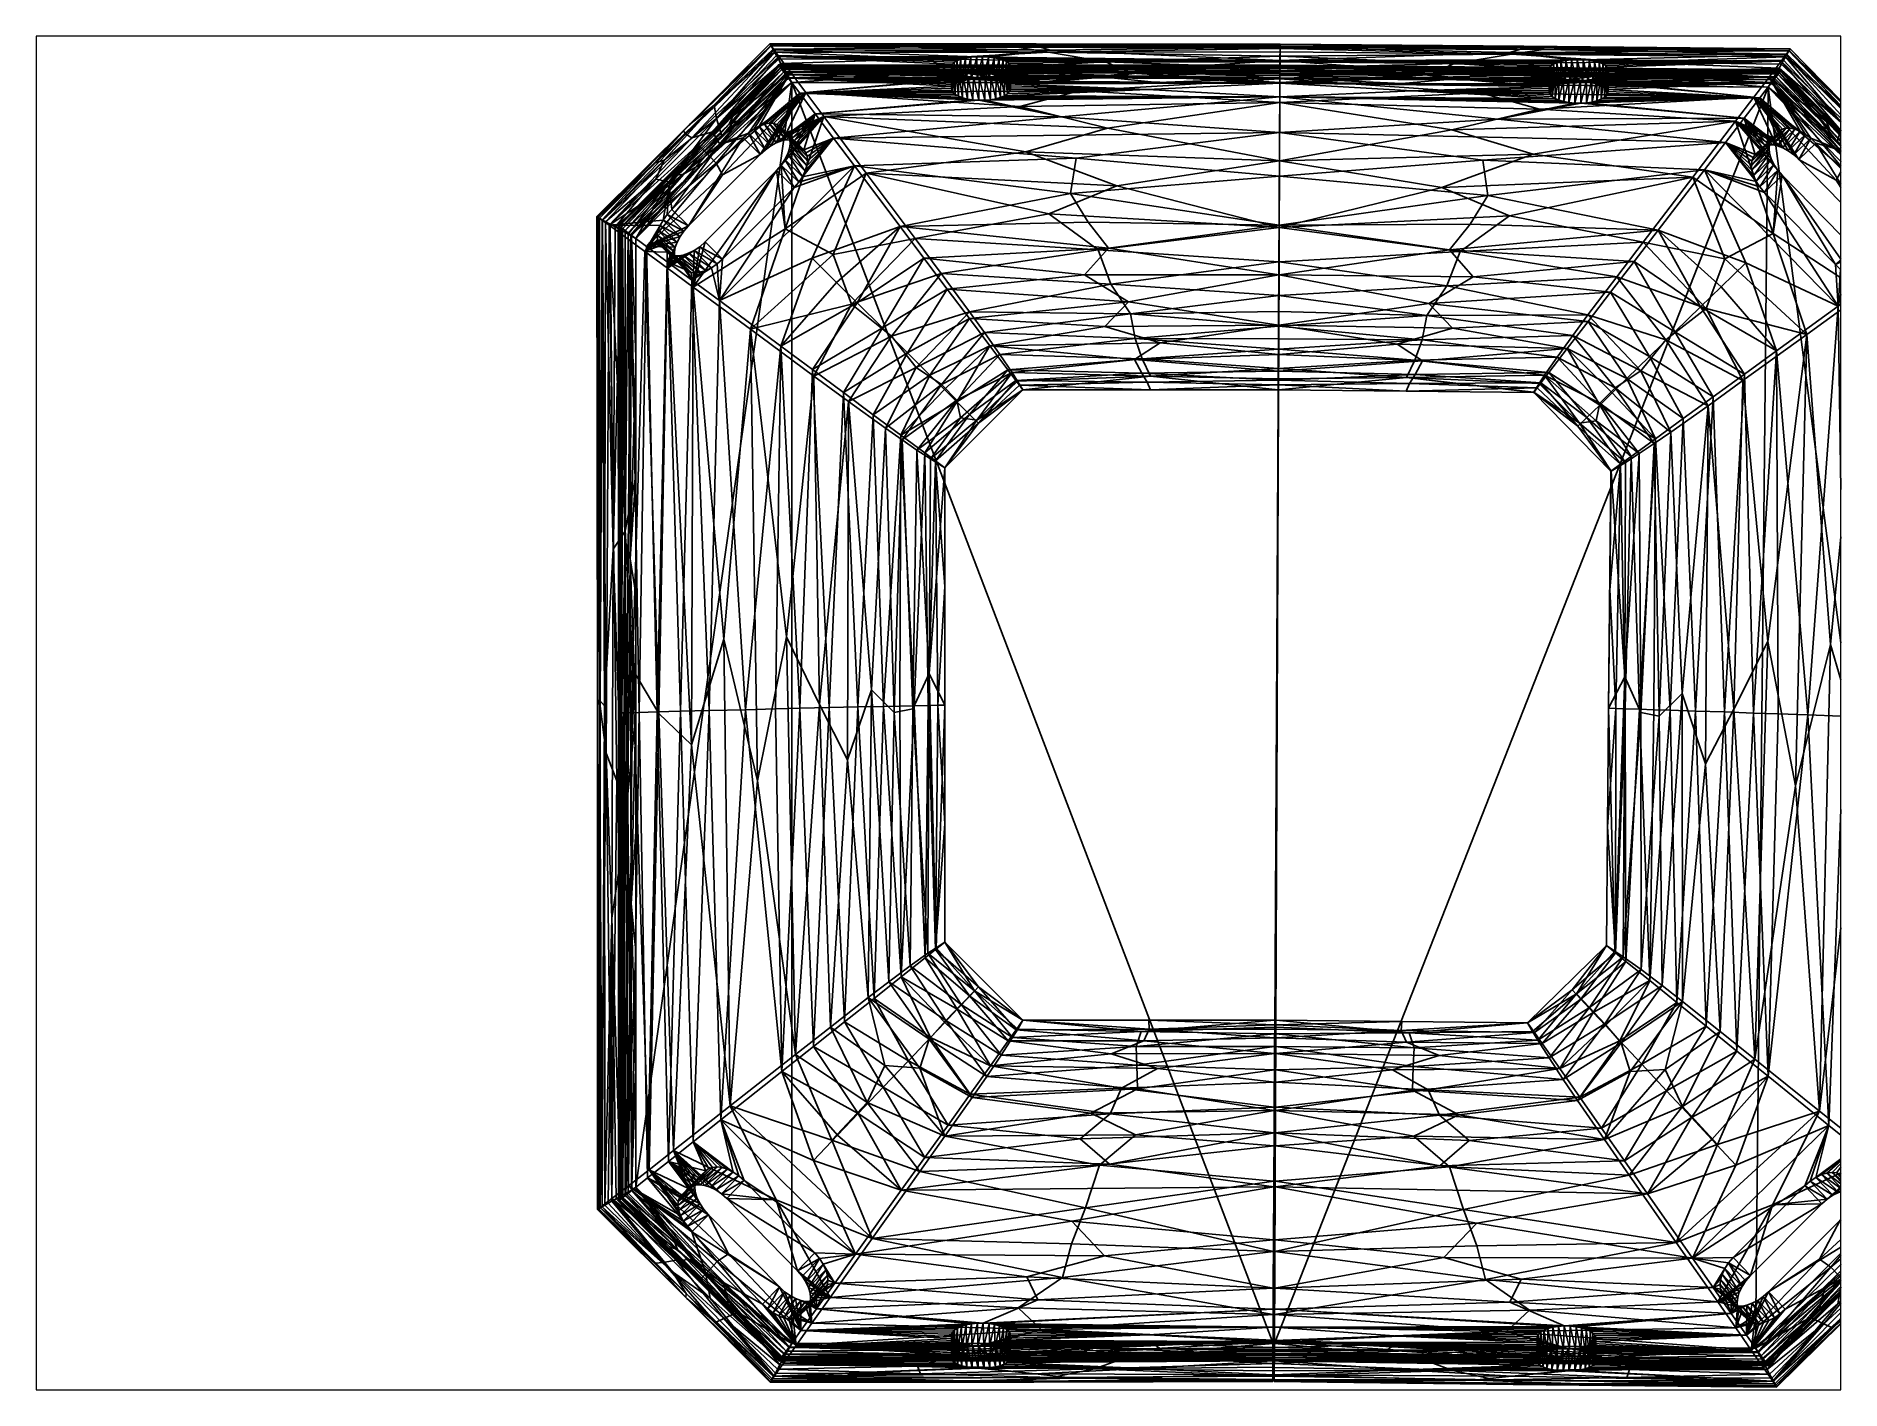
# Paper-space layout 'Layout1' of a CAD drawing. Extents: x 1 to 9, y 0.75 to 6.75.
# The model-space entities are those that its viewports show. They can reach past a viewport. Long polylines and large blocks are cut down to what shows.
import ezdxf

# ---------------------------------------------------------------- set-up
doc = ezdxf.new("R2010")
doc.units = 0
doc.header["$MEASUREMENT"] = 0
doc.layers.add('STL2DXF', color=7, linetype='Continuous')

msp = doc.modelspace()

# ---------------------------------------------------------------- linework, layer by layer
at = {"layer": 'STL2DXF'}
for points in [[(4877.49, 4174.02, 14.88), (4898.26, 4194.24, 17.41), (4897.95, 4194.67, 13.5)], [(4877.49, 4174.02, 14.88), (4897.95, 4194.67, 13.5), (4878.87, 4175.58, 10.56)], [(4878.87, 4175.58, 10.56), (4897.95, 4194.67, 13.5), (4897.96, 4194.66, 10.49)], [(4878.87, 4175.58, 10.56), (4897.96, 4194.66, 10.49), (4898.2, 4194.28, 7.83)], [(4897.95, 4194.67, 13.5), (4960.86, 4194.33, 16.55), (4961.09, 4194.69, 12.27)], [(4897.95, 4194.67, 13.5), (4961.09, 4194.69, 12.27), (4897.96, 4194.66, 10.49)], [(4898.26, 4194.24, 17.41), (4960.86, 4194.33, 16.55), (4897.95, 4194.67, 13.5)], [(4897.96, 4194.66, 10.49), (4961.09, 4194.69, 12.27), (4956.53, 4194.51, 9.18)], [(4897.96, 4194.66, 10.49), (4956.53, 4194.51, 9.18), (4898.2, 4194.28, 7.83)], [(4961.09, 4194.69, 12.27), (5018.95, 4194.51, 9.37), (4956.53, 4194.51, 9.18)], [(4960.86, 4194.33, 16.55), (5018.95, 4194.6, 13.71), (4961.09, 4194.69, 12.27)], [(5018.95, 4194.6, 13.71), (5018.95, 4194.51, 9.37), (4961.09, 4194.69, 12.27)], [(4878, 4173.29, 19.62), (4898.26, 4194.24, 17.41), (4877.49, 4174.02, 14.88)], [(4878, 4173.29, 19.62), (4898.99, 4193.23, 22.41), (4898.26, 4194.24, 17.41)], [(4879.41, 4172.42, 25.18), (4898.99, 4193.23, 22.41), (4878, 4173.29, 19.62)], [(4878.87, 4175.58, 10.56), (4898.2, 4194.28, 7.83), (4884.78, 4180.13, 6.33)], [(4879.41, 4172.42, 25.18), (4900.1, 4191.7, 28.01), (4898.99, 4193.23, 22.41)], [(4884.34, 4173.81, 31.85), (4900.1, 4191.7, 28.01), (4879.41, 4172.42, 25.18)], [(4884.34, 4173.81, 31.85), (4902.88, 4187.95, 38.95), (4900.1, 4191.7, 28.01)], [(4884.78, 4180.13, 6.33), (4898.2, 4194.28, 7.83), (4898.72, 4193.39, 5.35)], [(4884.78, 4180.13, 6.33), (4898.72, 4193.39, 5.35), (4899.09, 4192.75, 4.24)], [(4884.78, 4180.13, 6.33), (4899.09, 4192.75, 4.24), (4885.29, 4176.98, 2.77)], [(4885.29, 4176.98, 2.77), (4899.09, 4192.75, 4.24), (4899.52, 4191.96, 3.25)], [(4885.29, 4176.98, 2.77), (4899.52, 4191.96, 3.25), (4900.02, 4191.06, 2.39)], [(4900.02, 4191.06, 2.39), (4900.57, 4190.06, 1.7), (4885.29, 4176.98, 2.77)], [(4898.2, 4194.28, 7.83), (4956.53, 4194.51, 9.18), (4956.5, 4193.93, 6.67)], [(4898.2, 4194.28, 7.83), (4956.5, 4193.93, 6.67), (4898.72, 4193.39, 5.35)], [(4964.4, 4193.16, 22.53), (4960.86, 4194.33, 16.55), (4898.26, 4194.24, 17.41)], [(4898.26, 4194.24, 17.41), (4898.99, 4193.23, 22.41), (4964.4, 4193.16, 22.53)], [(4898.72, 4193.39, 5.35), (4956.5, 4193.93, 6.67), (4964.06, 4192.74, 4.26)], [(4898.72, 4193.39, 5.35), (4964.06, 4192.74, 4.26), (4899.09, 4192.75, 4.24)], [(4947, 4191.6, 28.24), (4964.4, 4193.16, 22.53), (4898.99, 4193.23, 22.41)], [(4947, 4191.6, 28.24), (4898.99, 4193.23, 22.41), (4900.1, 4191.7, 28.01)], [(4899.09, 4192.75, 4.24), (4964.06, 4192.74, 4.26), (4935.86, 4191.17, 2.49)], [(4899.09, 4192.75, 4.24), (4935.86, 4191.17, 2.49), (4899.52, 4191.96, 3.25)], [(4899.52, 4191.96, 3.25), (4935.86, 4191.17, 2.49), (4900.02, 4191.06, 2.39)], [(4900.02, 4191.06, 2.39), (4935.86, 4191.17, 2.49), (4900.57, 4190.06, 1.7)], [(4902.88, 4187.95, 38.95), (4941.21, 4189.9, 33.49), (4900.1, 4191.7, 28.01)], [(4900.1, 4191.7, 28.01), (4941.21, 4189.9, 33.49), (4941.66, 4190.33, 32.22)], [(4900.1, 4191.7, 28.01), (4941.66, 4190.33, 32.22), (4942.35, 4190.72, 31.04)], [(4942.35, 4190.72, 31.04), (4943.27, 4191.05, 30.02), (4900.1, 4191.7, 28.01)], [(4900.1, 4191.7, 28.01), (4943.27, 4191.05, 30.02), (4944.37, 4191.31, 29.18)], [(4900.1, 4191.7, 28.01), (4944.37, 4191.31, 29.18), (4945.64, 4191.5, 28.58)], [(4945.64, 4191.5, 28.58), (4947, 4191.6, 28.24), (4900.1, 4191.7, 28.01)], [(4900.57, 4190.06, 1.7), (4935.86, 4191.17, 2.49), (4939.9, 4188.3, 0.92)], [(4977.54, 4190.43, 1.93), (4935.86, 4191.17, 2.49), (4964.06, 4192.74, 4.26)], [(4977.54, 4190.43, 1.93), (4939.9, 4188.3, 0.92), (4935.86, 4191.17, 2.49)], [(4983.63, 4187.71, 0.75), (4939.9, 4188.3, 0.92), (4977.54, 4190.43, 1.93)], [(4941.7, 4185.07, 32.14), (4942.35, 4190.72, 31.04), (4941.66, 4190.33, 32.22)], [(4942.4, 4185.47, 30.98), (4942.35, 4190.72, 31.04), (4941.7, 4185.07, 32.14)], [(4942.4, 4185.47, 30.98), (4943.27, 4191.05, 30.02), (4942.35, 4190.72, 31.04)], [(4943.33, 4185.81, 29.96), (4943.27, 4191.05, 30.02), (4942.4, 4185.47, 30.98)], [(4943.33, 4185.81, 29.96), (4944.37, 4191.31, 29.18), (4943.27, 4191.05, 30.02)], [(4944.44, 4186.08, 29.14), (4944.37, 4191.31, 29.18), (4943.33, 4185.81, 29.96)], [(4944.44, 4186.08, 29.14), (4945.64, 4191.5, 28.58), (4944.37, 4191.31, 29.18)], [(4945.72, 4186.27, 28.55), (4945.64, 4191.5, 28.58), (4944.44, 4186.08, 29.14)], [(4945.72, 4186.27, 28.55), (4947, 4191.6, 28.24), (4945.64, 4191.5, 28.58)], [(4947.09, 4186.37, 28.23), (4947, 4191.6, 28.24), (4945.72, 4186.27, 28.55)], [(4948.42, 4191.62, 28.18), (4964.4, 4193.16, 22.53), (4947, 4191.6, 28.24)], [(4947.09, 4186.37, 28.23), (4948.42, 4191.62, 28.18), (4947, 4191.6, 28.24)], [(4948.51, 4186.38, 28.18), (4948.42, 4191.62, 28.18), (4947.09, 4186.37, 28.23)], [(4949.81, 4191.55, 28.4), (4964.4, 4193.16, 22.53), (4948.42, 4191.62, 28.18)], [(4948.51, 4186.38, 28.18), (4949.81, 4191.55, 28.4), (4948.42, 4191.62, 28.18)], [(4949.9, 4186.3, 28.42), (4949.81, 4191.55, 28.4), (4948.51, 4186.38, 28.18)], [(4949.81, 4191.55, 28.4), (5018.93, 4190.77, 30.72), (4964.4, 4193.16, 22.53)], [(4951.12, 4191.39, 28.9), (5018.93, 4190.77, 30.72), (4949.81, 4191.55, 28.4)], [(4949.9, 4186.3, 28.42), (4951.12, 4191.39, 28.9), (4949.81, 4191.55, 28.4)], [(4951.21, 4186.14, 28.94), (4951.12, 4191.39, 28.9), (4949.9, 4186.3, 28.42)], [(4952.3, 4191.16, 29.64), (5018.93, 4190.77, 30.72), (4951.12, 4191.39, 28.9)], [(4951.21, 4186.14, 28.94), (4952.3, 4191.16, 29.64), (4951.12, 4191.39, 28.9)], [(4952.38, 4185.89, 29.69), (4952.3, 4191.16, 29.64), (4951.21, 4186.14, 28.94)], [(4953.31, 4190.86, 30.59), (5018.93, 4190.77, 30.72), (4952.3, 4191.16, 29.64)], [(4952.38, 4185.89, 29.69), (4953.31, 4190.86, 30.59), (4952.3, 4191.16, 29.64)], [(4953.37, 4185.57, 30.66), (4953.31, 4190.86, 30.59), (4952.38, 4185.89, 29.69)], [(4954.09, 4190.49, 31.7), (5018.93, 4190.77, 30.72), (4953.31, 4190.86, 30.59)], [(4953.37, 4185.57, 30.66), (4954.09, 4190.49, 31.7), (4953.31, 4190.86, 30.59)], [(4954.14, 4185.19, 31.78), (4954.09, 4190.49, 31.7), (4953.37, 4185.57, 30.66)], [(4954.65, 4190.08, 32.94), (5018.93, 4190.77, 30.72), (4954.09, 4190.49, 31.7)], [(4954.14, 4185.19, 31.78), (4954.65, 4190.08, 32.94), (4954.09, 4190.49, 31.7)], [(4954.65, 4190.08, 32.94), (4989.25, 4188.75, 36.63), (5018.93, 4190.77, 30.72)], [(4956.53, 4194.51, 9.18), (5018.95, 4194.17, 7.56), (4956.5, 4193.93, 6.67)], [(5018.95, 4194.17, 7.56), (5018.95, 4193.62, 5.92), (4956.5, 4193.93, 6.67)], [(4956.5, 4193.93, 6.67), (5018.95, 4193.62, 5.92), (4964.06, 4192.74, 4.26)], [(5018.95, 4194.51, 9.37), (5018.95, 4194.17, 7.56), (4956.53, 4194.51, 9.18)], [(5018.95, 4193.9, 18.94), (5018.95, 4194.6, 13.71), (4960.86, 4194.33, 16.55)], [(4964.4, 4193.16, 22.53), (5018.95, 4193.9, 18.94), (4960.86, 4194.33, 16.55)], [(5018.95, 4193.62, 5.92), (5018.94, 4192.82, 4.4), (4964.06, 4192.74, 4.26)], [(4964.06, 4192.74, 4.26), (5018.94, 4192.82, 4.4), (5018.94, 4191.75, 3.04)], [(4964.06, 4192.74, 4.26), (5018.94, 4191.75, 3.04), (4977.54, 4190.43, 1.93)], [(5018.93, 4190.77, 30.72), (5018.95, 4193.9, 18.94), (4964.4, 4193.16, 22.53)], [(4977.54, 4190.43, 1.93), (5018.94, 4191.75, 3.04), (5018.93, 4190.44, 1.94)], [(4977.54, 4190.43, 1.93), (5018.93, 4190.44, 1.94), (5018.92, 4188.91, 1.14)], [(4977.54, 4190.43, 1.93), (5018.92, 4188.91, 1.14), (4983.63, 4187.71, 0.75)], [(5018.91, 4186.35, 42.83), (5018.93, 4190.77, 30.72), (4989.25, 4188.75, 36.63)], [(5018.9, 4185.33, 31.21), (5018.93, 4190.77, 30.72), (5018.88, 4182.12, 39.93)], [(5018.88, 4182.12, 39.93), (5018.93, 4190.77, 30.72), (5018.91, 4186.35, 42.83)], [(5018.89, 4182.12, 39.93), (5018.89, 4182.12, 39.93), (5018.93, 4190.77, 30.72), (5018.9, 4185.33, 31.21)], [(5018.91, 4186.35, 42.83), (5018.91, 4186.35, 42.83), (5018.93, 4190.77, 30.72), (5018.89, 4182.12, 39.93)], [(5018.93, 4190.44, 1.94), (5018.94, 4191.75, 3.04), (5018.9, 4185.54, 5.51)], [(5018.9, 4185.54, 5.51), (5018.94, 4191.75, 3.04), (5018.91, 4186.64, 5.64)], [(5018.92, 4188.18, 21.71), (5018.93, 4190.77, 30.72), (5018.9, 4185.33, 31.21)], [(5018.9, 4185.33, 31.21), (5018.9, 4185.33, 31.21), (5018.93, 4190.77, 30.72), (5018.92, 4188.18, 21.71)], [(5018.9, 4185.54, 5.51), (5018.92, 4188.91, 1.14), (5018.93, 4190.44, 1.94)], [(5018.91, 4187.64, 6.09), (5018.94, 4192.82, 4.4), (5018.95, 4193.62, 5.92)], [(5018.91, 4187.64, 6.09), (5018.95, 4193.62, 5.92), (5018.92, 4188.07, 6.44)], [(5018.94, 4193.62, 5.92), (5018.94, 4193.62, 5.92), (5018.94, 4192.82, 4.4), (5018.91, 4187.64, 6.09)], [(5018.92, 4188.07, 6.44), (5018.92, 4188.07, 6.44), (5018.94, 4193.62, 5.92), (5018.91, 4187.64, 6.09)], [(5018.91, 4186.64, 5.64), (5018.94, 4191.75, 3.04), (5018.94, 4192.82, 4.4)], [(5018.91, 4186.64, 5.64), (5018.94, 4192.82, 4.4), (5018.91, 4187.16, 5.82)], [(5018.91, 4187.16, 5.82), (5018.94, 4192.82, 4.4), (5018.91, 4187.64, 6.09)], [(5018.94, 4192.82, 4.4), (5018.94, 4192.82, 4.4), (5018.93, 4191.75, 3.04), (5018.91, 4186.64, 5.64)], [(5018.91, 4187.16, 5.82), (5018.91, 4187.16, 5.82), (5018.94, 4192.82, 4.4), (5018.91, 4186.64, 5.64)], [(5018.91, 4187.64, 6.09), (5018.91, 4187.64, 6.09), (5018.94, 4192.82, 4.4), (5018.91, 4187.16, 5.82)], [(5018.91, 4185.54, 5.51), (5018.91, 4185.54, 5.51), (5018.93, 4191.75, 3.04), (5018.93, 4190.44, 1.94)], [(5018.91, 4186.64, 5.64), (5018.91, 4186.64, 5.64), (5018.93, 4191.75, 3.04), (5018.91, 4185.54, 5.51)], [(5048.59, 4188.45, 36.63), (5048.59, 4188.45, 36.63), (5018.93, 4190.77, 30.72), (5018.91, 4186.35, 42.83)], [(5018.93, 4190.44, 1.94), (5018.93, 4190.44, 1.94), (5018.92, 4188.91, 1.14), (5018.91, 4185.54, 5.51)], [(5018.92, 4189.66, 12.33), (5018.95, 4194.51, 9.37), (5018.95, 4194.6, 13.71)], [(5018.92, 4189.66, 12.33), (5018.95, 4194.6, 13.71), (5018.95, 4193.9, 18.94)], [(5018.95, 4194.6, 13.71), (5018.95, 4194.6, 13.71), (5018.94, 4194.51, 9.37), (5018.92, 4189.66, 12.33)], [(5018.94, 4193.9, 18.94), (5018.94, 4193.9, 18.94), (5018.95, 4194.6, 13.71), (5018.92, 4189.66, 12.33)], [(5018.92, 4189.35, 8.89), (5018.95, 4194.17, 7.56), (5018.95, 4194.51, 9.37)], [(5018.92, 4189.35, 8.89), (5018.95, 4194.51, 9.37), (5018.92, 4189.55, 10)], [(5018.92, 4189.55, 10), (5018.95, 4194.51, 9.37), (5018.92, 4189.66, 12.33)], [(5018.94, 4194.51, 9.37), (5018.94, 4194.51, 9.37), (5018.94, 4194.17, 7.56), (5018.92, 4189.35, 8.89)], [(5018.92, 4189.55, 10), (5018.92, 4189.55, 10), (5018.94, 4194.51, 9.37), (5018.92, 4189.35, 8.89)], [(5018.92, 4189.66, 12.33), (5018.92, 4189.66, 12.33), (5018.94, 4194.51, 9.37), (5018.92, 4189.55, 10)], [(5018.92, 4188.44, 6.85), (5018.95, 4193.62, 5.92), (5018.95, 4194.17, 7.56)], [(5018.92, 4188.44, 6.85), (5018.95, 4194.17, 7.56), (5018.92, 4189, 7.82)], [(5018.92, 4189, 7.82), (5018.95, 4194.17, 7.56), (5018.92, 4189.35, 8.89)], [(5018.94, 4194.17, 7.56), (5018.94, 4194.17, 7.56), (5018.94, 4193.62, 5.92), (5018.92, 4188.44, 6.85)], [(5018.92, 4189, 7.82), (5018.92, 4189, 7.82), (5018.94, 4194.17, 7.56), (5018.92, 4188.44, 6.85)], [(5018.92, 4189.35, 8.89), (5018.92, 4189.35, 8.89), (5018.94, 4194.17, 7.56), (5018.92, 4189, 7.82)], [(5018.92, 4189.66, 12.33), (5018.95, 4193.9, 18.94), (5018.92, 4188.18, 21.71)], [(5018.92, 4188.18, 21.71), (5018.95, 4193.9, 18.94), (5018.93, 4190.77, 30.72)], [(5018.92, 4188.18, 21.71), (5018.92, 4188.18, 21.71), (5018.94, 4193.9, 18.94), (5018.92, 4189.66, 12.33)], [(5018.93, 4190.77, 30.72), (5018.93, 4190.77, 30.72), (5018.94, 4193.9, 18.94), (5018.92, 4188.18, 21.71)], [(5018.92, 4188.07, 6.44), (5018.95, 4193.62, 5.92), (5018.92, 4188.44, 6.85)], [(5018.92, 4188.44, 6.85), (5018.92, 4188.44, 6.85), (5018.94, 4193.62, 5.92), (5018.92, 4188.07, 6.44)], [(5018.92, 4188.91, 1.14), (5018.92, 4188.91, 1.14), (5018.93, 4190.44, 1.94), (5060.32, 4190.02, 1.93)], [(5073.48, 4192.62, 22.53), (5073.48, 4192.62, 22.53), (5018.94, 4193.9, 18.94), (5018.93, 4190.77, 30.72)], [(5018.93, 4191.75, 3.04), (5018.93, 4191.75, 3.04), (5018.94, 4192.82, 4.4), (5073.82, 4192.2, 4.26)], [(5073.48, 4192.62, 22.53), (5073.48, 4192.62, 22.53), (5018.93, 4190.77, 30.72), (5088.05, 4190.87, 28.4)], [(5060.32, 4190.02, 1.93), (5060.32, 4190.02, 1.93), (5018.93, 4191.75, 3.04), (5073.82, 4192.2, 4.26)], [(5018.93, 4190.44, 1.94), (5018.93, 4190.44, 1.94), (5018.93, 4191.75, 3.04), (5060.32, 4190.02, 1.93)], [(5088.05, 4190.87, 28.4), (5088.05, 4190.87, 28.4), (5018.93, 4190.77, 30.72), (5086.74, 4190.73, 28.9)], [(5018.93, 4190.77, 30.72), (5018.93, 4190.77, 30.72), (5048.59, 4188.45, 36.63), (5083.2, 4189.45, 32.94)], [(5083.76, 4189.86, 31.7), (5083.76, 4189.86, 31.7), (5018.93, 4190.77, 30.72), (5083.2, 4189.45, 32.94)], [(5084.55, 4190.21, 30.59), (5084.55, 4190.21, 30.59), (5018.93, 4190.77, 30.72), (5083.76, 4189.86, 31.7)], [(5085.56, 4190.51, 29.64), (5085.56, 4190.51, 29.64), (5018.93, 4190.77, 30.72), (5084.55, 4190.21, 30.59)], [(5086.74, 4190.73, 28.9), (5086.74, 4190.73, 28.9), (5018.93, 4190.77, 30.72), (5085.56, 4190.51, 29.64)], [(5077.03, 4193.76, 16.55), (5077.03, 4193.76, 16.55), (5018.95, 4194.6, 13.71), (5018.94, 4193.9, 18.94)], [(5076.8, 4194.12, 12.27), (5076.8, 4194.12, 12.27), (5018.94, 4194.51, 9.37), (5018.95, 4194.6, 13.71)], [(5081.37, 4193.9, 9.18), (5081.37, 4193.9, 9.18), (5018.94, 4194.51, 9.37), (5076.8, 4194.12, 12.27)], [(5081.37, 4193.9, 9.18), (5081.37, 4193.9, 9.18), (5018.94, 4194.17, 7.56), (5018.94, 4194.51, 9.37)], [(5081.39, 4193.31, 6.67), (5081.39, 4193.31, 6.67), (5018.94, 4194.17, 7.56), (5081.37, 4193.9, 9.18)], [(5081.39, 4193.31, 6.67), (5081.39, 4193.31, 6.67), (5018.94, 4193.62, 5.92), (5018.94, 4194.17, 7.56)], [(5077.03, 4193.76, 16.55), (5077.03, 4193.76, 16.55), (5018.94, 4193.9, 18.94), (5073.48, 4192.62, 22.53)], [(5073.82, 4192.2, 4.26), (5073.82, 4192.2, 4.26), (5018.94, 4193.62, 5.92), (5081.39, 4193.31, 6.67)], [(5073.82, 4192.2, 4.26), (5073.82, 4192.2, 4.26), (5018.94, 4192.82, 4.4), (5018.94, 4193.62, 5.92)], [(5076.8, 4194.12, 12.27), (5076.8, 4194.12, 12.27), (5018.95, 4194.6, 13.71), (5077.03, 4193.76, 16.55)], [(5073.82, 4192.2, 4.26), (5073.82, 4192.2, 4.26), (5102, 4190.36, 2.49), (5060.32, 4190.02, 1.93)], [(5139.63, 4193.05, 17.41), (5139.63, 4193.05, 17.41), (5077.03, 4193.76, 16.55), (5073.48, 4192.62, 22.53)], [(5073.48, 4192.62, 22.53), (5073.48, 4192.62, 22.53), (5138.89, 4192.05, 22.41), (5139.63, 4193.05, 17.41)], [(5089.45, 4190.93, 28.18), (5089.45, 4190.93, 28.18), (5073.48, 4192.62, 22.53), (5088.05, 4190.87, 28.4)], [(5090.86, 4190.89, 28.24), (5090.86, 4190.89, 28.24), (5073.48, 4192.62, 22.53), (5089.45, 4190.93, 28.18)], [(5138.89, 4192.05, 22.41), (5138.89, 4192.05, 22.41), (5073.48, 4192.62, 22.53), (5090.86, 4190.89, 28.24)], [(5073.82, 4192.2, 4.26), (5073.82, 4192.2, 4.26), (5081.39, 4193.31, 6.67), (5139.16, 4192.21, 5.35)], [(5138.78, 4191.57, 4.24), (5138.78, 4191.57, 4.24), (5073.82, 4192.2, 4.26), (5139.16, 4192.21, 5.35)], [(5102, 4190.36, 2.49), (5102, 4190.36, 2.49), (5073.82, 4192.2, 4.26), (5138.78, 4191.57, 4.24)], [(5076.8, 4194.12, 12.27), (5076.8, 4194.12, 12.27), (5077.03, 4193.76, 16.55), (5139.94, 4193.48, 13.5)], [(5139.93, 4193.48, 10.49), (5139.93, 4193.48, 10.49), (5076.8, 4194.12, 12.27), (5139.94, 4193.48, 13.5)], [(5081.37, 4193.9, 9.18), (5081.37, 4193.9, 9.18), (5076.8, 4194.12, 12.27), (5139.93, 4193.48, 10.49)], [(5139.94, 4193.48, 13.5), (5139.94, 4193.48, 13.5), (5077.03, 4193.76, 16.55), (5139.63, 4193.05, 17.41)], [(5139.69, 4193.09, 7.83), (5139.69, 4193.09, 7.83), (5081.37, 4193.9, 9.18), (5139.93, 4193.48, 10.49)], [(5081.39, 4193.31, 6.67), (5081.39, 4193.31, 6.67), (5081.37, 4193.9, 9.18), (5139.69, 4193.09, 7.83)], [(5139.16, 4192.21, 5.35), (5139.16, 4192.21, 5.35), (5081.39, 4193.31, 6.67), (5139.69, 4193.09, 7.83)], [(5085.56, 4190.51, 29.64), (5085.56, 4190.51, 29.64), (5084.55, 4190.21, 30.59), (5085.43, 4185.24, 29.69)], [(5086.6, 4185.47, 28.94), (5086.6, 4185.47, 28.94), (5085.56, 4190.51, 29.64), (5085.43, 4185.24, 29.69)], [(5086.74, 4190.73, 28.9), (5086.74, 4190.73, 28.9), (5085.56, 4190.51, 29.64), (5086.6, 4185.47, 28.94)], [(5087.91, 4185.63, 28.42), (5087.91, 4185.63, 28.42), (5086.74, 4190.73, 28.9), (5086.6, 4185.47, 28.94)], [(5088.05, 4190.87, 28.4), (5088.05, 4190.87, 28.4), (5086.74, 4190.73, 28.9), (5087.91, 4185.63, 28.42)], [(5089.31, 4185.69, 28.18), (5089.31, 4185.69, 28.18), (5088.05, 4190.87, 28.4), (5087.91, 4185.63, 28.42)], [(5089.45, 4190.93, 28.18), (5089.45, 4190.93, 28.18), (5088.05, 4190.87, 28.4), (5089.31, 4185.69, 28.18)], [(5090.72, 4185.66, 28.23), (5090.72, 4185.66, 28.23), (5089.45, 4190.93, 28.18), (5089.31, 4185.69, 28.18)], [(5090.86, 4190.89, 28.24), (5090.86, 4190.89, 28.24), (5089.45, 4190.93, 28.18), (5090.72, 4185.66, 28.23)], [(5092.09, 4185.55, 28.55), (5092.09, 4185.55, 28.55), (5090.86, 4190.89, 28.24), (5090.72, 4185.66, 28.23)], [(5137.76, 4190.54, 28.01), (5137.76, 4190.54, 28.01), (5138.89, 4192.05, 22.41), (5090.86, 4190.89, 28.24)], [(5137.76, 4190.54, 28.01), (5137.76, 4190.54, 28.01), (5090.86, 4190.89, 28.24), (5092.22, 4190.78, 28.58)], [(5092.22, 4190.78, 28.58), (5092.22, 4190.78, 28.58), (5090.86, 4190.89, 28.24), (5092.09, 4185.55, 28.55)], [(5093.36, 4185.35, 29.14), (5093.36, 4185.35, 29.14), (5092.22, 4190.78, 28.58), (5092.09, 4185.55, 28.55)], [(5092.22, 4190.78, 28.58), (5092.22, 4190.78, 28.58), (5093.49, 4190.58, 29.18), (5137.76, 4190.54, 28.01)], [(5093.49, 4190.58, 29.18), (5093.49, 4190.58, 29.18), (5092.22, 4190.78, 28.58), (5093.36, 4185.35, 29.14)], [(5094.48, 4185.07, 29.96), (5094.48, 4185.07, 29.96), (5093.49, 4190.58, 29.18), (5093.36, 4185.35, 29.14)], [(5093.49, 4190.58, 29.18), (5093.49, 4190.58, 29.18), (5094.59, 4190.31, 30.02), (5137.76, 4190.54, 28.01)], [(5094.59, 4190.31, 30.02), (5094.59, 4190.31, 30.02), (5093.49, 4190.58, 29.18), (5094.48, 4185.07, 29.96)], [(5137.76, 4190.54, 28.01), (5137.76, 4190.54, 28.01), (5094.59, 4190.31, 30.02), (5095.5, 4189.97, 31.04)], [(5095.5, 4189.97, 31.04), (5095.5, 4189.97, 31.04), (5096.19, 4189.57, 32.22), (5137.76, 4190.54, 28.01)], [(5096.19, 4189.57, 32.22), (5096.19, 4189.57, 32.22), (5096.63, 4189.14, 33.49), (5137.76, 4190.54, 28.01)], [(5137.76, 4190.54, 28.01), (5137.76, 4190.54, 28.01), (5096.63, 4189.14, 33.49), (5134.95, 4186.82, 38.95)], [(5138.34, 4190.79, 3.25), (5138.34, 4190.79, 3.25), (5102, 4190.36, 2.49), (5138.78, 4191.57, 4.24)], [(5137.84, 4189.9, 2.39), (5137.84, 4189.9, 2.39), (5102, 4190.36, 2.49), (5138.34, 4190.79, 3.25)], [(5137.76, 4190.54, 28.01), (5137.76, 4190.54, 28.01), (5134.95, 4186.82, 38.95), (5153.35, 4172.49, 31.85)], [(5138.89, 4192.05, 22.41), (5138.89, 4192.05, 22.41), (5137.76, 4190.54, 28.01), (5158.26, 4171.05, 25.18)], [(5158.26, 4171.05, 25.18), (5158.26, 4171.05, 25.18), (5137.76, 4190.54, 28.01), (5153.35, 4172.49, 31.85)], [(5137.84, 4189.9, 2.39), (5137.84, 4189.9, 2.39), (5138.34, 4190.79, 3.25), (5152.43, 4175.67, 2.77)], [(5138.34, 4190.79, 3.25), (5138.34, 4190.79, 3.25), (5138.78, 4191.57, 4.24), (5152.43, 4175.67, 2.77)], [(5138.78, 4191.57, 4.24), (5138.78, 4191.57, 4.24), (5139.16, 4192.21, 5.35), (5152.96, 4178.82, 6.33)], [(5152.43, 4175.67, 2.77), (5152.43, 4175.67, 2.77), (5138.78, 4191.57, 4.24), (5152.96, 4178.82, 6.33)], [(5139.63, 4193.05, 17.41), (5139.63, 4193.05, 17.41), (5138.89, 4192.05, 22.41), (5159.68, 4171.91, 19.62)], [(5159.68, 4171.91, 19.62), (5159.68, 4171.91, 19.62), (5138.89, 4192.05, 22.41), (5158.26, 4171.05, 25.18)], [(5139.16, 4192.21, 5.35), (5139.16, 4192.21, 5.35), (5139.69, 4193.09, 7.83), (5152.96, 4178.82, 6.33)], [(5139.94, 4193.48, 13.5), (5139.94, 4193.48, 13.5), (5139.63, 4193.05, 17.41), (5160.2, 4172.64, 14.88)], [(5160.2, 4172.64, 14.88), (5160.2, 4172.64, 14.88), (5139.63, 4193.05, 17.41), (5159.68, 4171.91, 19.62)], [(5139.69, 4193.09, 7.83), (5139.69, 4193.09, 7.83), (5139.93, 4193.48, 10.49), (5158.84, 4174.21, 10.56)], [(5152.96, 4178.82, 6.33), (5152.96, 4178.82, 6.33), (5139.69, 4193.09, 7.83), (5158.84, 4174.21, 10.56)], [(5139.93, 4193.48, 10.49), (5139.93, 4193.48, 10.49), (5139.94, 4193.48, 13.5), (5158.84, 4174.21, 10.56)], [(5158.84, 4174.21, 10.56), (5158.84, 4174.21, 10.56), (5139.94, 4193.48, 13.5), (5160.2, 4172.64, 14.88)], [(4900.22, 4189.41, 8.97), (4880.99, 4170.58, 10.44), (4879.42, 4168.42, 8.58)], [(4900.22, 4189.41, 8.97), (4879.42, 4168.42, 8.58), (4889.24, 4177.66, 7.69)], [(4900, 4189.71, 11.52), (4880.99, 4170.58, 10.44), (4900.22, 4189.41, 8.97)], [(4880.99, 4170.58, 10.44), (4900, 4189.71, 11.52), (4881, 4170.64, 13.25)], [(4881, 4170.64, 13.25), (4900, 4189.71, 11.52), (4900.11, 4189.55, 14.69)], [(4881, 4170.64, 13.25), (4900.11, 4189.55, 14.69), (4881.38, 4170.27, 17)], [(4881.38, 4170.27, 17), (4900.11, 4189.55, 14.69), (4900.55, 4188.98, 18.43)], [(4881.38, 4170.27, 17), (4900.55, 4188.98, 18.43), (4882.37, 4169.29, 22.24)], [(4882.28, 4166.53, 5.63), (4903.14, 4185.54, 5.51), (4902.4, 4186.51, 5.61)], [(4882.28, 4166.53, 5.63), (4902.4, 4186.51, 5.61), (4890.86, 4176.61, 5.96)], [(4882.37, 4169.29, 22.24), (4900.55, 4188.98, 18.43), (4902.29, 4186.66, 27.38)], [(4882.37, 4169.29, 22.24), (4902.29, 4186.66, 27.38), (4883.63, 4168.03, 27.33)], [(4883.63, 4168.03, 27.33), (4902.29, 4186.66, 27.38), (4885.22, 4166.43, 32.84)], [(4886.05, 4170.88, 39.31), (4902.88, 4187.95, 38.95), (4884.34, 4173.81, 31.85)], [(4902.29, 4186.66, 27.38), (4905.06, 4182.97, 37.98), (4885.22, 4166.43, 32.84)], [(4885.29, 4176.98, 2.77), (4900.57, 4190.06, 1.7), (4886.58, 4172.83, 0.82)], [(4892.86, 4173.51, 45.38), (4902.88, 4187.95, 38.95), (4886.05, 4170.88, 39.31)], [(4900.57, 4190.06, 1.7), (4901.79, 4187.85, 0.79), (4886.58, 4172.83, 0.82)], [(4886.58, 4172.83, 0.82), (4901.79, 4187.85, 0.79), (4903.13, 4185.54, 0.51)], [(4888.33, 4175.6, 6.67), (4901.24, 4188.05, 6.4), (4900.81, 4188.63, 7.08)], [(4888.33, 4175.6, 6.67), (4900.81, 4188.63, 7.08), (4889.24, 4177.66, 7.69)], [(4890.86, 4176.61, 5.96), (4901.24, 4188.05, 6.4), (4888.33, 4175.6, 6.67)], [(4889.24, 4177.66, 7.69), (4900.47, 4189.08, 7.94), (4900.22, 4189.41, 8.97)], [(4889.24, 4177.66, 7.69), (4900.81, 4188.63, 7.08), (4900.47, 4189.08, 7.94)], [(4890.86, 4176.61, 5.96), (4901.77, 4187.35, 5.91), (4901.24, 4188.05, 6.4)], [(4890.86, 4176.61, 5.96), (4902.4, 4186.51, 5.61), (4901.77, 4187.35, 5.91)], [(4894.15, 4174.44, 45.88), (4902.88, 4187.95, 38.95), (4892.86, 4173.51, 45.38)], [(4895.44, 4175.16, 46.68), (4902.88, 4187.95, 38.95), (4894.15, 4174.44, 45.88)], [(4895.44, 4175.16, 46.68), (4906.45, 4183.16, 50.76), (4902.88, 4187.95, 38.95)], [(4957.71, 4189.66, 10.91), (4952.12, 4189.64, 13.37), (4900, 4189.71, 11.52)], [(4957.71, 4189.66, 10.91), (4900, 4189.71, 11.52), (4900.22, 4189.41, 8.97)], [(4952.12, 4189.64, 13.37), (4900.11, 4189.55, 14.69), (4900, 4189.71, 11.52)], [(4966.26, 4189.19, 17.06), (4900.11, 4189.55, 14.69), (4952.12, 4189.64, 13.37)], [(4966.26, 4189.19, 17.06), (4900.55, 4188.98, 18.43), (4900.11, 4189.55, 14.69)], [(4900.22, 4189.41, 8.97), (4965.2, 4189.46, 9.31), (4957.71, 4189.66, 10.91)], [(4900.22, 4189.41, 8.97), (4955.36, 4189.1, 8.03), (4965.2, 4189.46, 9.31)], [(4900.47, 4189.08, 7.94), (4955.36, 4189.1, 8.03), (4900.22, 4189.41, 8.97)], [(4900.81, 4188.63, 7.08), (4955.36, 4189.1, 8.03), (4900.47, 4189.08, 7.94)], [(4966.26, 4189.19, 17.06), (4950.11, 4188.07, 22.31), (4900.55, 4188.98, 18.43)], [(4902.29, 4186.66, 27.38), (4900.55, 4188.98, 18.43), (4950.11, 4188.07, 22.31)], [(4900.57, 4190.06, 1.7), (4939.9, 4188.3, 0.92), (4901.79, 4187.85, 0.79)], [(4900.81, 4188.63, 7.08), (4961.09, 4188.49, 6.91), (4955.36, 4189.1, 8.03)], [(4901.24, 4188.05, 6.4), (4961.09, 4188.49, 6.91), (4900.81, 4188.63, 7.08)], [(4944.65, 4187.64, 6.08), (4961.09, 4188.49, 6.91), (4901.24, 4188.05, 6.4)], [(4901.24, 4188.05, 6.4), (4901.77, 4187.35, 5.91), (4944.65, 4187.64, 6.08)], [(4944.65, 4187.64, 6.08), (4901.77, 4187.35, 5.91), (4938.08, 4186.66, 5.65)], [(4901.77, 4187.35, 5.91), (4902.4, 4186.51, 5.61), (4938.08, 4186.66, 5.65)], [(4901.79, 4187.85, 0.79), (4939.9, 4188.3, 0.92), (4903.13, 4185.54, 0.51)], [(4947.09, 4186.37, 28.23), (4902.29, 4186.66, 27.38), (4950.11, 4188.07, 22.31)], [(4941.23, 4184.63, 33.41), (4905.06, 4182.97, 37.98), (4902.29, 4186.66, 27.38)], [(4941.23, 4184.63, 33.41), (4902.29, 4186.66, 27.38), (4941.7, 4185.07, 32.14)], [(4941.7, 4185.07, 32.14), (4902.29, 4186.66, 27.38), (4942.4, 4185.47, 30.98)], [(4942.4, 4185.47, 30.98), (4902.29, 4186.66, 27.38), (4943.33, 4185.81, 29.96)], [(4943.33, 4185.81, 29.96), (4902.29, 4186.66, 27.38), (4944.44, 4186.08, 29.14)], [(4944.44, 4186.08, 29.14), (4902.29, 4186.66, 27.38), (4945.72, 4186.27, 28.55)], [(4945.72, 4186.27, 28.55), (4902.29, 4186.66, 27.38), (4947.09, 4186.37, 28.23)], [(4932.08, 4185.54, 5.51), (4938.08, 4186.66, 5.65), (4902.4, 4186.51, 5.61)], [(4932.08, 4185.54, 5.51), (4902.4, 4186.51, 5.61), (4903.14, 4185.54, 5.51)], [(4902.88, 4187.95, 38.95), (4941.02, 4189.44, 34.81), (4941.21, 4189.9, 33.49)], [(4902.88, 4187.95, 38.95), (4941.08, 4188.96, 36.15), (4941.02, 4189.44, 34.81)], [(4941.39, 4188.48, 37.44), (4941.08, 4188.96, 36.15), (4902.88, 4187.95, 38.95)], [(4902.88, 4187.95, 38.95), (4941.95, 4188.03, 38.67), (4941.39, 4188.48, 37.44)], [(4902.88, 4187.95, 38.95), (4942.73, 4187.61, 39.77), (4941.95, 4188.03, 38.67)], [(4906.45, 4183.16, 50.76), (4946.21, 4186.77, 41.93), (4902.88, 4187.95, 38.95)], [(4902.88, 4187.95, 38.95), (4946.21, 4186.77, 41.93), (4944.9, 4186.96, 41.44)], [(4902.88, 4187.95, 38.95), (4944.9, 4186.96, 41.44), (4943.73, 4187.25, 40.7)], [(4943.73, 4187.25, 40.7), (4942.73, 4187.61, 39.77), (4902.88, 4187.95, 38.95)], [(4903.13, 4185.54, 0.51), (4939.9, 4188.3, 0.92), (4961.02, 4185.54, 0.51)], [(4947.61, 4186.68, 42.15), (4946.21, 4186.77, 41.93), (4906.45, 4183.16, 50.76)], [(4906.45, 4183.16, 50.76), (4971.31, 4183.55, 49.71), (4947.61, 4186.68, 42.15)], [(4961.02, 4185.54, 5.51), (4938.08, 4186.66, 5.65), (4932.08, 4185.54, 5.51)], [(4944.65, 4187.64, 6.08), (4938.08, 4186.66, 5.65), (4977.35, 4186.79, 5.69)], [(4961.02, 4185.54, 5.51), (4977.35, 4186.79, 5.69), (4938.08, 4186.66, 5.65)], [(4983.63, 4187.71, 0.75), (4961.02, 4185.54, 0.51), (4939.9, 4188.3, 0.92)], [(4941.23, 4184.63, 33.41), (4941.21, 4189.9, 33.49), (4941.02, 4184.15, 34.73)], [(4941.02, 4184.15, 34.73), (4941.21, 4189.9, 33.49), (4941.02, 4189.44, 34.81)], [(4941.02, 4184.15, 34.73), (4941.02, 4189.44, 34.81), (4941.07, 4183.67, 36.06)], [(4941.07, 4183.67, 36.06), (4941.02, 4189.44, 34.81), (4941.08, 4188.96, 36.15)], [(4941.07, 4183.67, 36.06), (4941.08, 4188.96, 36.15), (4941.36, 4183.18, 37.36)], [(4941.36, 4183.18, 37.36), (4941.08, 4188.96, 36.15), (4941.39, 4188.48, 37.44)], [(4941.23, 4184.63, 33.41), (4941.66, 4190.33, 32.22), (4941.21, 4189.9, 33.49)], [(4941.7, 4185.07, 32.14), (4941.66, 4190.33, 32.22), (4941.23, 4184.63, 33.41)], [(4941.36, 4183.18, 37.36), (4941.39, 4188.48, 37.44), (4941.9, 4182.71, 38.59)], [(4941.9, 4182.71, 38.59), (4941.39, 4188.48, 37.44), (4941.95, 4188.03, 38.67)], [(4941.9, 4182.71, 38.59), (4941.95, 4188.03, 38.67), (4942.67, 4182.28, 39.7)], [(4942.67, 4182.28, 39.7), (4941.95, 4188.03, 38.67), (4942.73, 4187.61, 39.77)], [(4942.67, 4182.28, 39.7), (4942.73, 4187.61, 39.77), (4943.66, 4181.9, 40.65)], [(4943.66, 4181.9, 40.65), (4942.73, 4187.61, 39.77), (4943.73, 4187.25, 40.7)], [(4943.66, 4181.9, 40.65), (4943.73, 4187.25, 40.7), (4944.82, 4181.6, 41.4)], [(4944.82, 4181.6, 41.4), (4943.73, 4187.25, 40.7), (4944.9, 4186.96, 41.44)], [(4944.65, 4187.64, 6.08), (4985.72, 4187.8, 6.2), (4961.09, 4188.49, 6.91)], [(4977.35, 4186.79, 5.69), (4985.72, 4187.8, 6.2), (4944.65, 4187.64, 6.08)], [(4944.82, 4181.6, 41.4), (4944.9, 4186.96, 41.44), (4946.12, 4181.4, 41.91)], [(4946.12, 4181.4, 41.91), (4944.9, 4186.96, 41.44), (4946.21, 4186.77, 41.93)], [(4946.12, 4181.4, 41.91), (4946.21, 4186.77, 41.93), (4947.51, 4181.3, 42.15)], [(4947.51, 4181.3, 42.15), (4946.21, 4186.77, 41.93), (4947.61, 4186.68, 42.15)], [(4947.09, 4186.37, 28.23), (4950.11, 4188.07, 22.31), (4948.51, 4186.38, 28.18)], [(4947.51, 4181.3, 42.15), (4947.61, 4186.68, 42.15), (4948.92, 4181.31, 42.1)], [(4947.61, 4186.68, 42.15), (4971.31, 4183.55, 49.71), (4949.01, 4186.7, 42.09)], [(4948.92, 4181.31, 42.1), (4947.61, 4186.68, 42.15), (4949.01, 4186.7, 42.09)], [(4948.51, 4186.38, 28.18), (4950.11, 4188.07, 22.31), (4985.72, 4187, 26.07)], [(4948.51, 4186.38, 28.18), (4985.72, 4187, 26.07), (4949.9, 4186.3, 28.42)], [(4948.92, 4181.31, 42.1), (4949.01, 4186.7, 42.09), (4950.29, 4181.44, 41.78)], [(4949.01, 4186.7, 42.09), (5018.91, 4186.35, 42.83), (4950.38, 4186.83, 41.75)], [(4950.29, 4181.44, 41.78), (4949.01, 4186.7, 42.09), (4950.38, 4186.83, 41.75)], [(4971.31, 4183.55, 49.71), (5018.91, 4186.35, 42.83), (4949.01, 4186.7, 42.09)], [(4949.9, 4186.3, 28.42), (4985.72, 4187, 26.07), (4951.21, 4186.14, 28.94)], [(5018.92, 4188.18, 21.71), (4950.11, 4188.07, 22.31), (4966.26, 4189.19, 17.06)], [(5018.92, 4188.18, 21.71), (4985.72, 4187, 26.07), (4950.11, 4188.07, 22.31)], [(4950.29, 4181.44, 41.78), (4950.38, 4186.83, 41.75), (4951.56, 4181.68, 41.2)], [(4950.38, 4186.83, 41.75), (5018.91, 4186.35, 42.83), (4951.63, 4187.07, 41.15)], [(4951.56, 4181.68, 41.2), (4950.38, 4186.83, 41.75), (4951.63, 4187.07, 41.15)], [(4951.21, 4186.14, 28.94), (4985.72, 4187, 26.07), (4952.38, 4185.89, 29.69)], [(4951.56, 4181.68, 41.2), (4951.63, 4187.07, 41.15), (4952.67, 4182, 40.38)], [(4951.63, 4187.07, 41.15), (5018.91, 4186.35, 42.83), (4952.74, 4187.39, 40.33)], [(4952.67, 4182, 40.38), (4951.63, 4187.07, 41.15), (4952.74, 4187.39, 40.33)], [(5018.92, 4189.66, 12.33), (4966.26, 4189.19, 17.06), (4952.12, 4189.64, 13.37)], [(5018.92, 4189.66, 12.33), (4952.12, 4189.64, 13.37), (4957.71, 4189.66, 10.91)], [(4952.38, 4185.89, 29.69), (4985.72, 4187, 26.07), (5018.9, 4185.33, 31.21)], [(4952.67, 4182, 40.38), (4952.74, 4187.39, 40.33), (4953.6, 4182.39, 39.38)], [(4952.74, 4187.39, 40.33), (5018.91, 4186.35, 42.83), (4989.25, 4188.75, 36.63)], [(4952.74, 4187.39, 40.33), (4989.25, 4188.75, 36.63), (4953.65, 4187.77, 39.32)], [(4953.6, 4182.39, 39.38), (4952.74, 4187.39, 40.33), (4953.65, 4187.77, 39.32)], [(4953.6, 4182.39, 39.38), (4953.65, 4187.77, 39.32), (4954.3, 4182.83, 38.23)], [(4953.65, 4187.77, 39.32), (4989.25, 4188.75, 36.63), (4954.34, 4188.21, 38.16)], [(4954.3, 4182.83, 38.23), (4953.65, 4187.77, 39.32), (4954.34, 4188.21, 38.16)], [(4954.67, 4184.75, 33.02), (4954.65, 4190.08, 32.94), (4954.14, 4185.19, 31.78)], [(4954.3, 4182.83, 38.23), (4954.34, 4188.21, 38.16), (4954.77, 4183.31, 36.98)], [(4954.34, 4188.21, 38.16), (4989.25, 4188.75, 36.63), (4954.79, 4188.67, 36.9)], [(4954.77, 4183.31, 36.98), (4954.34, 4188.21, 38.16), (4954.79, 4188.67, 36.9)], [(4954.95, 4189.62, 34.24), (4989.25, 4188.75, 36.63), (4954.65, 4190.08, 32.94)], [(4954.67, 4184.75, 33.02), (4954.95, 4189.62, 34.24), (4954.65, 4190.08, 32.94)], [(4954.96, 4184.29, 34.33), (4954.95, 4189.62, 34.24), (4954.67, 4184.75, 33.02)], [(4954.77, 4183.31, 36.98), (4954.79, 4188.67, 36.9), (4954.99, 4183.8, 35.67)], [(4954.79, 4188.67, 36.9), (4989.25, 4188.75, 36.63), (4955, 4189.15, 35.58)], [(4954.99, 4183.8, 35.67), (4954.79, 4188.67, 36.9), (4955, 4189.15, 35.58)], [(4955, 4189.15, 35.58), (4989.25, 4188.75, 36.63), (4954.95, 4189.62, 34.24)], [(4954.96, 4184.29, 34.33), (4955, 4189.15, 35.58), (4954.95, 4189.62, 34.24)], [(4954.99, 4183.8, 35.67), (4955, 4189.15, 35.58), (4954.96, 4184.29, 34.33)], [(4955.36, 4189.1, 8.03), (5018.92, 4189.35, 8.89), (4965.2, 4189.46, 9.31)], [(4955.36, 4189.1, 8.03), (5018.92, 4189, 7.82), (5018.92, 4189.35, 8.89)], [(4961.09, 4188.49, 6.91), (5018.92, 4189, 7.82), (4955.36, 4189.1, 8.03)], [(4957.71, 4189.66, 10.91), (4965.2, 4189.46, 9.31), (5018.92, 4189.55, 10)], [(4957.71, 4189.66, 10.91), (5018.92, 4189.55, 10), (5018.92, 4189.66, 12.33)], [(5018.9, 4185.54, 0.51), (4961.02, 4185.54, 0.51), (4983.63, 4187.71, 0.75)], [(4989.96, 4185.54, 5.51), (4977.35, 4186.79, 5.69), (4961.02, 4185.54, 5.51)], [(4961.09, 4188.49, 6.91), (5018.92, 4188.44, 6.85), (5018.92, 4189, 7.82)], [(4985.72, 4187.8, 6.2), (5018.92, 4188.44, 6.85), (4961.09, 4188.49, 6.91)], [(4965.2, 4189.46, 9.31), (5018.92, 4189.35, 8.89), (5018.92, 4189.55, 10)], [(5018.92, 4188.18, 21.71), (4966.26, 4189.19, 17.06), (5018.92, 4189.66, 12.33)], [(4971.31, 4183.55, 49.71), (5018.88, 4180.77, 55.93), (5018.91, 4186.35, 42.83)], [(4977.35, 4186.79, 5.69), (5018.91, 4187.16, 5.82), (4985.72, 4187.8, 6.2)], [(5018.91, 4186.64, 5.64), (5018.91, 4187.16, 5.82), (4977.35, 4186.79, 5.69)], [(4989.96, 4185.54, 5.51), (5018.91, 4186.64, 5.64), (4977.35, 4186.79, 5.69)], [(4983.63, 4187.71, 0.75), (5018.92, 4188.91, 1.14), (5018.91, 4187.26, 0.66)], [(4983.63, 4187.71, 0.75), (5018.91, 4187.26, 0.66), (5018.9, 4185.54, 0.51)], [(4985.72, 4187.8, 6.2), (5018.92, 4188.07, 6.44), (5018.92, 4188.44, 6.85)], [(5018.9, 4185.33, 31.21), (4985.72, 4187, 26.07), (5018.92, 4188.18, 21.71)], [(4985.72, 4187.8, 6.2), (5018.91, 4187.64, 6.09), (5018.92, 4188.07, 6.44)], [(5018.91, 4187.16, 5.82), (5018.91, 4187.64, 6.09), (4985.72, 4187.8, 6.2)], [(5018.9, 4185.54, 5.51), (5018.91, 4186.64, 5.64), (4989.96, 4185.54, 5.51)], [(5018.88, 4182.12, 39.93), (5018.91, 4186.35, 42.83), (5018.88, 4180.77, 55.93)], [(5018.89, 4180.77, 55.93), (5018.89, 4180.77, 55.93), (5018.91, 4186.35, 42.83), (5018.89, 4182.12, 39.93)], [(5018.91, 4186.35, 42.83), (5018.91, 4186.35, 42.83), (5018.89, 4180.77, 55.93), (5066.48, 4183.08, 49.71)], [(5018.9, 4185.54, 5.51), (5018.91, 4187.26, 0.66), (5018.92, 4188.91, 1.14)], [(5018.92, 4188.18, 21.71), (5018.92, 4188.18, 21.71), (5052.11, 4186.68, 26.07), (5018.9, 4185.33, 31.21)], [(5018.9, 4185.54, 0.51), (5018.91, 4187.26, 0.66), (5018.9, 4185.54, 5.51)], [(5018.9, 4185.33, 31.21), (5018.9, 4185.33, 31.21), (5052.11, 4186.68, 26.07), (5085.43, 4185.24, 29.69)], [(5018.92, 4188.91, 1.14), (5018.92, 4188.91, 1.14), (5018.91, 4187.26, 0.66), (5018.91, 4185.54, 5.51)], [(5018.91, 4187.26, 0.66), (5018.91, 4187.26, 0.66), (5018.92, 4188.91, 1.14), (5054.2, 4187.36, 0.75)], [(5048.59, 4188.45, 36.63), (5048.59, 4188.45, 36.63), (5018.91, 4186.35, 42.83), (5085.09, 4186.74, 40.33)], [(5018.92, 4188.07, 6.44), (5018.92, 4188.07, 6.44), (5018.91, 4187.64, 6.09), (5052.11, 4187.48, 6.2)], [(5052.11, 4187.48, 6.2), (5052.11, 4187.48, 6.2), (5018.91, 4187.64, 6.09), (5018.91, 4187.16, 5.82)], [(5052.11, 4187.48, 6.2), (5052.11, 4187.48, 6.2), (5018.91, 4187.16, 5.82), (5060.46, 4186.39, 5.69)], [(5018.91, 4185.54, 0.51), (5018.91, 4185.54, 0.51), (5018.91, 4187.26, 0.66), (5054.2, 4187.36, 0.75)], [(5054.2, 4187.36, 0.75), (5054.2, 4187.36, 0.75), (5076.79, 4184.97, 0.51), (5018.91, 4185.54, 0.51)], [(5018.91, 4185.54, 5.51), (5018.91, 4185.54, 5.51), (5018.91, 4187.26, 0.66), (5018.91, 4185.54, 0.51)], [(5060.46, 4186.39, 5.69), (5060.46, 4186.39, 5.69), (5018.91, 4187.16, 5.82), (5018.91, 4186.64, 5.64)], [(5085.09, 4186.74, 40.33), (5085.09, 4186.74, 40.33), (5018.91, 4186.35, 42.83), (5086.19, 4186.41, 41.15)], [(5047.85, 4185.25, 5.51), (5047.85, 4185.25, 5.51), (5018.91, 4186.64, 5.64), (5018.91, 4185.54, 5.51)], [(5060.46, 4186.39, 5.69), (5060.46, 4186.39, 5.69), (5018.91, 4186.64, 5.64), (5047.85, 4185.25, 5.51)], [(5086.19, 4186.41, 41.15), (5086.19, 4186.41, 41.15), (5018.91, 4186.35, 42.83), (5087.44, 4186.16, 41.75)], [(5088.8, 4186.02, 42.09), (5088.8, 4186.02, 42.09), (5018.91, 4186.35, 42.83), (5066.48, 4183.08, 49.71)], [(5087.44, 4186.16, 41.75), (5087.44, 4186.16, 41.75), (5018.91, 4186.35, 42.83), (5088.8, 4186.02, 42.09)], [(5054.2, 4187.36, 0.75), (5054.2, 4187.36, 0.75), (5018.92, 4188.91, 1.14), (5060.32, 4190.02, 1.93)], [(5018.92, 4189.66, 12.33), (5018.92, 4189.66, 12.33), (5018.92, 4189.55, 10), (5080.14, 4189.06, 10.91)], [(5018.92, 4189.66, 12.33), (5018.92, 4189.66, 12.33), (5071.58, 4188.68, 17.06), (5018.92, 4188.18, 21.71)], [(5085.72, 4188.99, 13.37), (5085.72, 4188.99, 13.37), (5071.58, 4188.68, 17.06), (5018.92, 4189.66, 12.33)], [(5080.14, 4189.06, 10.91), (5080.14, 4189.06, 10.91), (5085.72, 4188.99, 13.37), (5018.92, 4189.66, 12.33)], [(5018.92, 4189.55, 10), (5018.92, 4189.55, 10), (5072.65, 4188.93, 9.31), (5080.14, 4189.06, 10.91)], [(5018.92, 4189.55, 10), (5018.92, 4189.55, 10), (5018.92, 4189.35, 8.89), (5072.65, 4188.93, 9.31)], [(5018.92, 4189.35, 8.89), (5018.92, 4189.35, 8.89), (5018.92, 4189, 7.82), (5082.48, 4188.48, 8.03)], [(5072.65, 4188.93, 9.31), (5072.65, 4188.93, 9.31), (5018.92, 4189.35, 8.89), (5082.48, 4188.48, 8.03)], [(5018.92, 4189, 7.82), (5018.92, 4189, 7.82), (5018.92, 4188.44, 6.85), (5076.74, 4187.93, 6.91)], [(5082.48, 4188.48, 8.03), (5082.48, 4188.48, 8.03), (5018.92, 4189, 7.82), (5076.74, 4187.93, 6.91)], [(5071.58, 4188.68, 17.06), (5071.58, 4188.68, 17.06), (5087.71, 4187.4, 22.31), (5018.92, 4188.18, 21.71)], [(5018.92, 4188.44, 6.85), (5018.92, 4188.44, 6.85), (5018.92, 4188.07, 6.44), (5052.11, 4187.48, 6.2)], [(5076.74, 4187.93, 6.91), (5076.74, 4187.93, 6.91), (5018.92, 4188.44, 6.85), (5052.11, 4187.48, 6.2)], [(5087.71, 4187.4, 22.31), (5087.71, 4187.4, 22.31), (5052.11, 4186.68, 26.07), (5018.92, 4188.18, 21.71)], [(5076.79, 4184.97, 5.51), (5076.79, 4184.97, 5.51), (5060.46, 4186.39, 5.69), (5047.85, 4185.25, 5.51)], [(5083.2, 4189.45, 32.94), (5083.2, 4189.45, 32.94), (5048.59, 4188.45, 36.63), (5082.9, 4189, 34.24)], [(5082.9, 4189, 34.24), (5082.9, 4189, 34.24), (5048.59, 4188.45, 36.63), (5082.84, 4188.52, 35.58)], [(5082.84, 4188.52, 35.58), (5082.84, 4188.52, 35.58), (5048.59, 4188.45, 36.63), (5083.04, 4188.04, 36.9)], [(5084.18, 4187.13, 39.32), (5084.18, 4187.13, 39.32), (5048.59, 4188.45, 36.63), (5085.09, 4186.74, 40.33)], [(5083.49, 4187.58, 38.16), (5083.49, 4187.58, 38.16), (5048.59, 4188.45, 36.63), (5084.18, 4187.13, 39.32)], [(5083.04, 4188.04, 36.9), (5083.04, 4188.04, 36.9), (5048.59, 4188.45, 36.63), (5083.49, 4187.58, 38.16)], [(5076.74, 4187.93, 6.91), (5076.74, 4187.93, 6.91), (5052.11, 4187.48, 6.2), (5093.17, 4186.91, 6.08)], [(5093.17, 4186.91, 6.08), (5093.17, 4186.91, 6.08), (5052.11, 4187.48, 6.2), (5060.46, 4186.39, 5.69)], [(5052.11, 4186.68, 26.07), (5052.11, 4186.68, 26.07), (5087.71, 4187.4, 22.31), (5089.31, 4185.69, 28.18)], [(5087.91, 4185.63, 28.42), (5087.91, 4185.63, 28.42), (5052.11, 4186.68, 26.07), (5089.31, 4185.69, 28.18)], [(5086.6, 4185.47, 28.94), (5086.6, 4185.47, 28.94), (5052.11, 4186.68, 26.07), (5087.91, 4185.63, 28.42)], [(5085.43, 4185.24, 29.69), (5085.43, 4185.24, 29.69), (5052.11, 4186.68, 26.07), (5086.6, 4185.47, 28.94)], [(5060.32, 4190.02, 1.93), (5060.32, 4190.02, 1.93), (5097.93, 4187.53, 0.92), (5054.2, 4187.36, 0.75)], [(5097.93, 4187.53, 0.92), (5097.93, 4187.53, 0.92), (5076.79, 4184.97, 0.51), (5054.2, 4187.36, 0.75)], [(5102, 4190.36, 2.49), (5102, 4190.36, 2.49), (5097.93, 4187.53, 0.92), (5060.32, 4190.02, 1.93)], [(5060.46, 4186.39, 5.69), (5060.46, 4186.39, 5.69), (5099.74, 4185.87, 5.65), (5093.17, 4186.91, 6.08)], [(5099.74, 4185.87, 5.65), (5099.74, 4185.87, 5.65), (5060.46, 4186.39, 5.69), (5076.79, 4184.97, 5.51)], [(5085.72, 4188.99, 13.37), (5085.72, 4188.99, 13.37), (5137.73, 4188.39, 14.69), (5071.58, 4188.68, 17.06)], [(5137.29, 4187.82, 18.43), (5137.29, 4187.82, 18.43), (5087.71, 4187.4, 22.31), (5071.58, 4188.68, 17.06)], [(5137.73, 4188.39, 14.69), (5137.73, 4188.39, 14.69), (5137.29, 4187.82, 18.43), (5071.58, 4188.68, 17.06)], [(5080.14, 4189.06, 10.91), (5080.14, 4189.06, 10.91), (5072.65, 4188.93, 9.31), (5137.62, 4188.24, 8.97)], [(5072.65, 4188.93, 9.31), (5072.65, 4188.93, 9.31), (5082.48, 4188.48, 8.03), (5137.62, 4188.24, 8.97)], [(5082.48, 4188.48, 8.03), (5082.48, 4188.48, 8.03), (5076.74, 4187.93, 6.91), (5137.02, 4187.47, 7.08)], [(5136.58, 4186.9, 6.4), (5136.58, 4186.9, 6.4), (5076.74, 4187.93, 6.91), (5093.17, 4186.91, 6.08)], [(5137.02, 4187.47, 7.08), (5137.02, 4187.47, 7.08), (5076.74, 4187.93, 6.91), (5136.58, 4186.9, 6.4)], [(5076.79, 4184.97, 0.51), (5076.79, 4184.97, 0.51), (5097.93, 4187.53, 0.92), (5134.67, 4184.41, 0.51)], [(5137.84, 4188.54, 11.52), (5137.84, 4188.54, 11.52), (5085.72, 4188.99, 13.37), (5080.14, 4189.06, 10.91)], [(5137.62, 4188.24, 8.97), (5137.62, 4188.24, 8.97), (5137.84, 4188.54, 11.52), (5080.14, 4189.06, 10.91)], [(5137.37, 4187.92, 7.94), (5137.37, 4187.92, 7.94), (5082.48, 4188.48, 8.03), (5137.02, 4187.47, 7.08)], [(5137.62, 4188.24, 8.97), (5137.62, 4188.24, 8.97), (5082.48, 4188.48, 8.03), (5137.37, 4187.92, 7.94)], [(5082.84, 4188.52, 35.58), (5082.84, 4188.52, 35.58), (5083.04, 4188.04, 36.9), (5082.8, 4183.17, 35.67)], [(5082.83, 4183.66, 34.33), (5082.83, 4183.66, 34.33), (5082.84, 4188.52, 35.58), (5082.8, 4183.17, 35.67)], [(5082.8, 4183.17, 35.67), (5082.8, 4183.17, 35.67), (5083.04, 4188.04, 36.9), (5083.01, 4182.68, 36.98)], [(5082.9, 4189, 34.24), (5082.9, 4189, 34.24), (5082.84, 4188.52, 35.58), (5082.83, 4183.66, 34.33)], [(5083.12, 4184.13, 33.02), (5083.12, 4184.13, 33.02), (5082.9, 4189, 34.24), (5082.83, 4183.66, 34.33)], [(5083.2, 4189.45, 32.94), (5083.2, 4189.45, 32.94), (5082.9, 4189, 34.24), (5083.12, 4184.13, 33.02)], [(5083.04, 4188.04, 36.9), (5083.04, 4188.04, 36.9), (5083.49, 4187.58, 38.16), (5083.01, 4182.68, 36.98)], [(5083.01, 4182.68, 36.98), (5083.01, 4182.68, 36.98), (5083.49, 4187.58, 38.16), (5083.48, 4182.2, 38.23)], [(5083.66, 4184.55, 31.78), (5083.66, 4184.55, 31.78), (5083.2, 4189.45, 32.94), (5083.12, 4184.13, 33.02)], [(5083.76, 4189.86, 31.7), (5083.76, 4189.86, 31.7), (5083.2, 4189.45, 32.94), (5083.66, 4184.55, 31.78)], [(5083.49, 4187.58, 38.16), (5083.49, 4187.58, 38.16), (5084.18, 4187.13, 39.32), (5083.48, 4182.2, 38.23)], [(5083.48, 4182.2, 38.23), (5083.48, 4182.2, 38.23), (5084.18, 4187.13, 39.32), (5084.18, 4181.75, 39.38)], [(5084.44, 4184.93, 30.66), (5084.44, 4184.93, 30.66), (5083.76, 4189.86, 31.7), (5083.66, 4184.55, 31.78)], [(5084.55, 4190.21, 30.59), (5084.55, 4190.21, 30.59), (5083.76, 4189.86, 31.7), (5084.44, 4184.93, 30.66)], [(5084.18, 4187.13, 39.32), (5084.18, 4187.13, 39.32), (5085.09, 4186.74, 40.33), (5084.18, 4181.75, 39.38)], [(5084.18, 4181.75, 39.38), (5084.18, 4181.75, 39.38), (5085.09, 4186.74, 40.33), (5085.1, 4181.35, 40.38)], [(5085.43, 4185.24, 29.69), (5085.43, 4185.24, 29.69), (5084.55, 4190.21, 30.59), (5084.44, 4184.93, 30.66)], [(5085.09, 4186.74, 40.33), (5085.09, 4186.74, 40.33), (5086.19, 4186.41, 41.15), (5085.1, 4181.35, 40.38)], [(5085.1, 4181.35, 40.38), (5085.1, 4181.35, 40.38), (5086.19, 4186.41, 41.15), (5086.21, 4181.02, 41.2)], [(5137.84, 4188.54, 11.52), (5137.84, 4188.54, 11.52), (5137.73, 4188.39, 14.69), (5085.72, 4188.99, 13.37)], [(5086.19, 4186.41, 41.15), (5086.19, 4186.41, 41.15), (5087.44, 4186.16, 41.75), (5086.21, 4181.02, 41.2)], [(5086.21, 4181.02, 41.2), (5086.21, 4181.02, 41.2), (5087.44, 4186.16, 41.75), (5087.47, 4180.77, 41.78)], [(5087.44, 4186.16, 41.75), (5087.44, 4186.16, 41.75), (5088.8, 4186.02, 42.09), (5087.47, 4180.77, 41.78)], [(5087.71, 4187.4, 22.31), (5087.71, 4187.4, 22.31), (5137.29, 4187.82, 18.43), (5135.53, 4185.52, 27.38)], [(5087.71, 4187.4, 22.31), (5087.71, 4187.4, 22.31), (5135.53, 4185.52, 27.38), (5090.72, 4185.66, 28.23)], [(5089.31, 4185.69, 28.18), (5089.31, 4185.69, 28.18), (5087.71, 4187.4, 22.31), (5090.72, 4185.66, 28.23)], [(5134.95, 4186.82, 38.95), (5134.95, 4186.82, 38.95), (5091.6, 4186.06, 41.93), (5131.32, 4182.05, 50.76)], [(5092.91, 4186.24, 41.44), (5092.91, 4186.24, 41.44), (5091.6, 4186.06, 41.93), (5134.95, 4186.82, 38.95)], [(5091.6, 4186.06, 41.93), (5091.6, 4186.06, 41.93), (5092.91, 4186.24, 41.44), (5091.64, 4180.68, 41.91)], [(5091.64, 4180.68, 41.91), (5091.64, 4180.68, 41.91), (5092.91, 4186.24, 41.44), (5092.95, 4180.88, 41.4)], [(5094.09, 4186.51, 40.7), (5094.09, 4186.51, 40.7), (5092.91, 4186.24, 41.44), (5134.95, 4186.82, 38.95)], [(5092.91, 4186.24, 41.44), (5092.91, 4186.24, 41.44), (5094.09, 4186.51, 40.7), (5092.95, 4180.88, 41.4)], [(5092.95, 4180.88, 41.4), (5092.95, 4180.88, 41.4), (5094.09, 4186.51, 40.7), (5094.11, 4181.17, 40.65)], [(5093.17, 4186.91, 6.08), (5093.17, 4186.91, 6.08), (5136.05, 4186.2, 5.91), (5136.58, 4186.9, 6.4)], [(5099.74, 4185.87, 5.65), (5099.74, 4185.87, 5.65), (5136.05, 4186.2, 5.91), (5093.17, 4186.91, 6.08)], [(5134.95, 4186.82, 38.95), (5134.95, 4186.82, 38.95), (5095.09, 4186.86, 39.77), (5094.09, 4186.51, 40.7)], [(5094.09, 4186.51, 40.7), (5094.09, 4186.51, 40.7), (5095.09, 4186.86, 39.77), (5094.11, 4181.17, 40.65)], [(5094.11, 4181.17, 40.65), (5094.11, 4181.17, 40.65), (5095.09, 4186.86, 39.77), (5095.1, 4181.53, 39.7)], [(5095.4, 4184.72, 30.98), (5095.4, 4184.72, 30.98), (5094.59, 4190.31, 30.02), (5094.48, 4185.07, 29.96)], [(5095.5, 4189.97, 31.04), (5095.5, 4189.97, 31.04), (5094.59, 4190.31, 30.02), (5095.4, 4184.72, 30.98)], [(5095.88, 4187.27, 38.67), (5095.88, 4187.27, 38.67), (5095.09, 4186.86, 39.77), (5134.95, 4186.82, 38.95)], [(5095.09, 4186.86, 39.77), (5095.09, 4186.86, 39.77), (5095.88, 4187.27, 38.67), (5095.1, 4181.53, 39.7)], [(5095.1, 4181.53, 39.7), (5095.1, 4181.53, 39.7), (5095.88, 4187.27, 38.67), (5095.87, 4181.95, 38.59)], [(5096.1, 4184.32, 32.14), (5096.1, 4184.32, 32.14), (5095.5, 4189.97, 31.04), (5095.4, 4184.72, 30.98)], [(5096.19, 4189.57, 32.22), (5096.19, 4189.57, 32.22), (5095.5, 4189.97, 31.04), (5096.1, 4184.32, 32.14)], [(5095.87, 4181.95, 38.59), (5095.87, 4181.95, 38.59), (5096.44, 4187.72, 37.44), (5096.42, 4182.42, 37.36)], [(5095.88, 4187.27, 38.67), (5095.88, 4187.27, 38.67), (5096.44, 4187.72, 37.44), (5095.87, 4181.95, 38.59)], [(5096.44, 4187.72, 37.44), (5096.44, 4187.72, 37.44), (5095.88, 4187.27, 38.67), (5134.95, 4186.82, 38.95)], [(5096.56, 4183.87, 33.41), (5096.56, 4183.87, 33.41), (5096.19, 4189.57, 32.22), (5096.1, 4184.32, 32.14)], [(5096.63, 4189.14, 33.49), (5096.63, 4189.14, 33.49), (5096.19, 4189.57, 32.22), (5096.56, 4183.87, 33.41)], [(5096.42, 4182.42, 37.36), (5096.42, 4182.42, 37.36), (5096.76, 4188.2, 36.15), (5096.72, 4182.9, 36.06)], [(5096.44, 4187.72, 37.44), (5096.44, 4187.72, 37.44), (5096.76, 4188.2, 36.15), (5096.42, 4182.42, 37.36)], [(5134.95, 4186.82, 38.95), (5134.95, 4186.82, 38.95), (5096.76, 4188.2, 36.15), (5096.44, 4187.72, 37.44)], [(5096.77, 4183.39, 34.73), (5096.77, 4183.39, 34.73), (5096.63, 4189.14, 33.49), (5096.56, 4183.87, 33.41)], [(5096.63, 4189.14, 33.49), (5096.63, 4189.14, 33.49), (5096.82, 4188.67, 34.81), (5134.95, 4186.82, 38.95)], [(5096.82, 4188.67, 34.81), (5096.82, 4188.67, 34.81), (5096.63, 4189.14, 33.49), (5096.77, 4183.39, 34.73)], [(5096.72, 4182.9, 36.06), (5096.72, 4182.9, 36.06), (5096.82, 4188.67, 34.81), (5096.77, 4183.39, 34.73)], [(5096.76, 4188.2, 36.15), (5096.76, 4188.2, 36.15), (5096.82, 4188.67, 34.81), (5096.72, 4182.9, 36.06)], [(5096.82, 4188.67, 34.81), (5096.82, 4188.67, 34.81), (5096.76, 4188.2, 36.15), (5134.95, 4186.82, 38.95)], [(5097.93, 4187.53, 0.92), (5097.93, 4187.53, 0.92), (5102, 4190.36, 2.49), (5137.28, 4188.9, 1.7)], [(5136.03, 4186.7, 0.79), (5136.03, 4186.7, 0.79), (5097.93, 4187.53, 0.92), (5137.28, 4188.9, 1.7)], [(5134.67, 4184.41, 0.51), (5134.67, 4184.41, 0.51), (5097.93, 4187.53, 0.92), (5136.03, 4186.7, 0.79)], [(5099.74, 4185.87, 5.65), (5099.74, 4185.87, 5.65), (5135.41, 4185.37, 5.61), (5136.05, 4186.2, 5.91)], [(5137.28, 4188.9, 1.7), (5137.28, 4188.9, 1.7), (5102, 4190.36, 2.49), (5137.84, 4189.9, 2.39)], [(5134.95, 4186.82, 38.95), (5134.95, 4186.82, 38.95), (5131.32, 4182.05, 50.76), (5142.26, 4173.95, 46.68)], [(5134.67, 4184.41, 0.51), (5134.67, 4184.41, 0.51), (5136.03, 4186.7, 0.79), (5151.09, 4171.54, 0.82)], [(5143.54, 4173.22, 45.88), (5143.54, 4173.22, 45.88), (5134.95, 4186.82, 38.95), (5142.26, 4173.95, 46.68)], [(5144.82, 4172.28, 45.38), (5144.82, 4172.28, 45.38), (5134.95, 4186.82, 38.95), (5143.54, 4173.22, 45.88)], [(5151.61, 4169.58, 39.31), (5151.61, 4169.58, 39.31), (5134.95, 4186.82, 38.95), (5144.82, 4172.28, 45.38)], [(5153.35, 4172.49, 31.85), (5153.35, 4172.49, 31.85), (5134.95, 4186.82, 38.95), (5151.61, 4169.58, 39.31)], [(5136.05, 4186.2, 5.91), (5136.05, 4186.2, 5.91), (5135.41, 4185.37, 5.61), (5146.85, 4175.36, 5.96)], [(5135.53, 4185.52, 27.38), (5135.53, 4185.52, 27.38), (5137.29, 4187.82, 18.43), (5155.27, 4167.95, 22.24)], [(5151.09, 4171.54, 0.82), (5151.09, 4171.54, 0.82), (5136.03, 4186.7, 0.79), (5137.28, 4188.9, 1.7)], [(5136.58, 4186.9, 6.4), (5136.58, 4186.9, 6.4), (5136.05, 4186.2, 5.91), (5146.85, 4175.36, 5.96)], [(5137.02, 4187.47, 7.08), (5137.02, 4187.47, 7.08), (5136.58, 4186.9, 6.4), (5149.37, 4174.33, 6.67)], [(5149.37, 4174.33, 6.67), (5149.37, 4174.33, 6.67), (5136.58, 4186.9, 6.4), (5146.85, 4175.36, 5.96)], [(5137.37, 4187.92, 7.94), (5137.37, 4187.92, 7.94), (5137.02, 4187.47, 7.08), (5148.49, 4176.39, 7.69)], [(5148.49, 4176.39, 7.69), (5148.49, 4176.39, 7.69), (5137.02, 4187.47, 7.08), (5149.37, 4174.33, 6.67)], [(5152.43, 4175.67, 2.77), (5152.43, 4175.67, 2.77), (5137.28, 4188.9, 1.7), (5137.84, 4189.9, 2.39)], [(5151.09, 4171.54, 0.82), (5151.09, 4171.54, 0.82), (5137.28, 4188.9, 1.7), (5152.43, 4175.67, 2.77)], [(5137.29, 4187.82, 18.43), (5137.29, 4187.82, 18.43), (5137.73, 4188.39, 14.69), (5156.27, 4168.92, 17)], [(5155.27, 4167.95, 22.24), (5155.27, 4167.95, 22.24), (5137.29, 4187.82, 18.43), (5156.27, 4168.92, 17)], [(5137.62, 4188.24, 8.97), (5137.62, 4188.24, 8.97), (5137.37, 4187.92, 7.94), (5148.49, 4176.39, 7.69)], [(5137.62, 4188.24, 8.97), (5137.62, 4188.24, 8.97), (5156.67, 4169.23, 10.44), (5137.84, 4188.54, 11.52)], [(5158.21, 4167.06, 8.58), (5158.21, 4167.06, 8.58), (5156.67, 4169.23, 10.44), (5137.62, 4188.24, 8.97)], [(5148.49, 4176.39, 7.69), (5148.49, 4176.39, 7.69), (5158.21, 4167.06, 8.58), (5137.62, 4188.24, 8.97)], [(5137.73, 4188.39, 14.69), (5137.73, 4188.39, 14.69), (5137.84, 4188.54, 11.52), (5156.66, 4169.29, 13.25)], [(5156.27, 4168.92, 17), (5156.27, 4168.92, 17), (5137.73, 4188.39, 14.69), (5156.66, 4169.29, 13.25)], [(5156.66, 4169.29, 13.25), (5156.66, 4169.29, 13.25), (5137.84, 4188.54, 11.52), (5156.67, 4169.23, 10.44)], [(4903.14, 3886.54, 12), (4903.14, 4185.54, 12), (4866.14, 3923.54, 12)], [(4866.14, 3923.54, 12), (4903.14, 4185.54, 12), (4866.14, 4148.54, 12)], [(4903.14, 4185.54, 5.51), (4866.14, 4148.54, 5.51), (4903.14, 4185.54, 12)], [(4903.14, 4185.54, 12), (4866.14, 4148.54, 5.51), (4866.14, 4148.54, 12)], [(4866.14, 4148.54, 0.51), (4903.14, 4185.54, 0.51), (4866.14, 4148.54, 0)], [(4866.14, 4148.54, 0), (4903.14, 4185.54, 0.51), (4903.14, 4185.54, 0)], [(4903.14, 4185.54, 0), (4903.14, 3886.54, 0), (4866.14, 3923.54, 0)], [(4866.14, 3923.54, 0), (4866.14, 4148.54, 0), (4903.14, 4185.54, 0)], [(4886.58, 4172.83, 0.82), (4903.14, 4185.54, 0.51), (4866.14, 4148.54, 0.51)], [(4882.28, 4166.53, 5.63), (4866.14, 4148.54, 5.51), (4903.14, 4185.54, 5.51)], [(4885.22, 4166.43, 32.84), (4905.06, 4182.97, 37.98), (4886.71, 4163.63, 39.44)], [(4903.13, 4185.54, 0.51), (4903.14, 4185.54, 0.51), (4886.58, 4172.83, 0.82)], [(4895.65, 4168.48, 45.21), (4886.71, 4163.63, 39.44), (4905.06, 4182.97, 37.98)], [(4896.67, 4175.63, 47.72), (4906.45, 4183.16, 50.76), (4895.44, 4175.16, 46.68)], [(4895.65, 4168.48, 45.21), (4905.06, 4182.97, 37.98), (4896.88, 4169.59, 45.38)], [(4897.79, 4175.85, 48.94), (4906.45, 4183.16, 50.76), (4896.67, 4175.63, 47.72)], [(4896.88, 4169.59, 45.38), (4905.06, 4182.97, 37.98), (4898.18, 4170.52, 45.89)], [(4898.79, 4175.83, 50.3), (4906.45, 4183.16, 50.76), (4897.79, 4175.85, 48.94)], [(4898.18, 4170.52, 45.89), (4905.06, 4182.97, 37.98), (4899.47, 4171.22, 46.68)], [(4899.62, 4175.59, 51.73), (4906.45, 4183.16, 50.76), (4898.79, 4175.83, 50.3)], [(4899.47, 4171.22, 46.68), (4905.06, 4182.97, 37.98), (4908.72, 4178.12, 49.8)], [(4900.29, 4175.13, 53.21), (4906.45, 4183.16, 50.76), (4899.62, 4175.59, 51.73)], [(4901.88, 4173.58, 57.21), (4906.45, 4183.16, 50.76), (4900.29, 4175.13, 53.21)], [(4901.88, 4173.58, 57.21), (4910.74, 4177.43, 63.36), (4906.45, 4183.16, 50.76)], [(4903.13, 4185.54, 0.51), (4961.02, 4185.54, 0.51), (4903.14, 4185.54, 0.51)], [(5018.9, 4185.54, 12), (4903.14, 4185.54, 12), (5017.28, 3886.54, 12)], [(5017.28, 3886.54, 12), (4903.14, 4185.54, 12), (4903.14, 3886.54, 12)], [(5018.9, 4185.54, 12), (4961.02, 4185.54, 5.51), (4903.14, 4185.54, 12)], [(4903.14, 4185.54, 12), (4961.02, 4185.54, 5.51), (4932.08, 4185.54, 5.51)], [(4903.14, 4185.54, 12), (4932.08, 4185.54, 5.51), (4903.14, 4185.54, 5.51)], [(4961.02, 4185.54, 0.51), (5018.9, 4185.54, 0), (4903.14, 4185.54, 0)], [(4961.02, 4185.54, 0.51), (4903.14, 4185.54, 0), (4903.14, 4185.54, 0.51)], [(5018.9, 4185.54, 0), (5017.28, 3886.54, 0), (4903.14, 4185.54, 0)], [(4903.14, 4185.54, 0), (5017.28, 3886.54, 0), (4903.14, 3886.54, 0)], [(4941.02, 4184.15, 34.73), (4905.06, 4182.97, 37.98), (4941.23, 4184.63, 33.41)], [(4941.07, 4183.67, 36.06), (4905.06, 4182.97, 37.98), (4941.02, 4184.15, 34.73)], [(4941.36, 4183.18, 37.36), (4905.06, 4182.97, 37.98), (4941.07, 4183.67, 36.06)], [(4941.9, 4182.71, 38.59), (4905.06, 4182.97, 37.98), (4941.36, 4183.18, 37.36)], [(4946.12, 4181.4, 41.91), (4908.72, 4178.12, 49.8), (4905.06, 4182.97, 37.98)], [(4946.12, 4181.4, 41.91), (4905.06, 4182.97, 37.98), (4944.82, 4181.6, 41.4)], [(4944.82, 4181.6, 41.4), (4905.06, 4182.97, 37.98), (4943.66, 4181.9, 40.65)], [(4943.66, 4181.9, 40.65), (4905.06, 4182.97, 37.98), (4942.67, 4182.28, 39.7)], [(4942.67, 4182.28, 39.7), (4905.06, 4182.97, 37.98), (4941.9, 4182.71, 38.59)], [(4906.45, 4183.16, 50.76), (4957.24, 4179.81, 58.17), (4971.31, 4183.55, 49.71)], [(4910.74, 4177.43, 63.36), (4957.24, 4179.81, 58.17), (4906.45, 4183.16, 50.76)], [(5018.88, 4182.12, 39.93), (4967.15, 4177.35, 51.44), (4948.92, 4181.31, 42.1)], [(5018.88, 4182.12, 39.93), (4948.92, 4181.31, 42.1), (4950.29, 4181.44, 41.78)], [(4950.29, 4181.44, 41.78), (4951.56, 4181.68, 41.2), (5018.88, 4182.12, 39.93)], [(5018.88, 4182.12, 39.93), (4951.56, 4181.68, 41.2), (4952.67, 4182, 40.38)], [(4952.38, 4185.89, 29.69), (5018.9, 4185.33, 31.21), (4953.37, 4185.57, 30.66)], [(5018.88, 4182.12, 39.93), (4952.67, 4182, 40.38), (4953.6, 4182.39, 39.38)], [(5018.9, 4185.33, 31.21), (4954.14, 4185.19, 31.78), (4953.37, 4185.57, 30.66)], [(5018.88, 4182.12, 39.93), (4953.6, 4182.39, 39.38), (4987.48, 4183.83, 35.5)], [(4987.48, 4183.83, 35.5), (4953.6, 4182.39, 39.38), (4954.3, 4182.83, 38.23)], [(5018.9, 4185.33, 31.21), (4987.48, 4183.83, 35.5), (4954.14, 4185.19, 31.78)], [(4954.67, 4184.75, 33.02), (4954.14, 4185.19, 31.78), (4987.48, 4183.83, 35.5)], [(4987.48, 4183.83, 35.5), (4954.3, 4182.83, 38.23), (4954.77, 4183.31, 36.98)], [(4987.48, 4183.83, 35.5), (4954.96, 4184.29, 34.33), (4954.67, 4184.75, 33.02)], [(4954.77, 4183.31, 36.98), (4954.99, 4183.8, 35.67), (4987.48, 4183.83, 35.5)], [(4987.48, 4183.83, 35.5), (4954.99, 4183.8, 35.67), (4954.96, 4184.29, 34.33)], [(4957.24, 4179.81, 58.17), (5018.88, 4180.77, 55.93), (4971.31, 4183.55, 49.71)], [(5018.9, 4185.54, 12), (4989.96, 4185.54, 5.51), (4961.02, 4185.54, 5.51)], [(5018.9, 4185.54, 0.51), (5018.9, 4185.54, 0), (4961.02, 4185.54, 0.51)], [(5018.84, 4173.69, 59.32), (4967.15, 4177.35, 51.44), (5018.88, 4182.12, 39.93)], [(5018.88, 4182.12, 39.93), (4987.48, 4183.83, 35.5), (5018.9, 4185.33, 31.21)], [(5018.9, 4185.54, 5.51), (4989.96, 4185.54, 5.51), (5018.9, 4185.54, 12)], [(5017.28, 3886.54, 0), (5018.9, 4185.54, 0), (5017.28, 3886.54, 0.51)], [(5017.28, 3886.54, 0.51), (5018.9, 4185.54, 0), (5018.9, 4185.54, 0.51)], [(5017.28, 3886.54, 0.51), (5018.9, 4185.54, 0.51), (5017.28, 3886.54, 5.51)], [(5017.28, 3886.54, 5.51), (5018.9, 4185.54, 0.51), (5018.9, 4185.54, 5.51)], [(5017.28, 3886.54, 5.51), (5018.9, 4185.54, 5.51), (5017.28, 3886.54, 12)], [(5017.28, 3886.54, 12), (5018.9, 4185.54, 5.51), (5018.9, 4185.54, 12)], [(5017.6, 3886.53, 0.51), (5017.6, 3886.53, 0.51), (5018.91, 4185.54, 0), (5017.6, 3886.53, 0)], [(5018.91, 4185.54, 0.51), (5018.91, 4185.54, 0.51), (5018.91, 4185.54, 0), (5017.6, 3886.53, 0.51)], [(5017.6, 3886.53, 5.51), (5017.6, 3886.53, 5.51), (5018.91, 4185.54, 0.51), (5017.6, 3886.53, 0.51)], [(5018.91, 4185.54, 5.51), (5018.91, 4185.54, 5.51), (5018.91, 4185.54, 0.51), (5017.6, 3886.53, 5.51)], [(5017.6, 3886.53, 12), (5017.6, 3886.53, 12), (5018.91, 4185.54, 5.51), (5017.6, 3886.53, 5.51)], [(5018.91, 4185.54, 12), (5018.91, 4185.54, 12), (5018.91, 4185.54, 5.51), (5017.6, 3886.53, 12)], [(5017.6, 3886.53, 12), (5017.6, 3886.53, 12), (5134.67, 4184.4, 12), (5018.91, 4185.54, 12)], [(5134.67, 4184.4, 0), (5134.67, 4184.4, 0), (5017.6, 3886.53, 0), (5018.91, 4185.54, 0)], [(5131.74, 3885.42, 12), (5131.74, 3885.42, 12), (5134.67, 4184.4, 12), (5017.6, 3886.53, 12)], [(5131.74, 3885.42, 0), (5131.74, 3885.42, 0), (5017.6, 3886.53, 0), (5134.67, 4184.4, 0)], [(5018.88, 4182.12, 39.93), (5018.88, 4180.77, 55.93), (5018.84, 4173.69, 59.32)], [(5018.85, 4173.69, 59.32), (5018.85, 4173.69, 59.32), (5018.89, 4180.77, 55.93), (5018.89, 4182.12, 39.93)], [(5018.89, 4182.12, 39.93), (5018.89, 4182.12, 39.93), (5070.58, 4176.84, 51.44), (5018.85, 4173.69, 59.32)], [(5018.9, 4185.33, 31.21), (5018.9, 4185.33, 31.21), (5050.31, 4183.53, 35.5), (5018.89, 4182.12, 39.93)], [(5050.31, 4183.53, 35.5), (5050.31, 4183.53, 35.5), (5084.18, 4181.75, 39.38), (5018.89, 4182.12, 39.93)], [(5066.48, 4183.08, 49.71), (5066.48, 4183.08, 49.71), (5018.89, 4180.77, 55.93), (5080.51, 4179.2, 58.17)], [(5088.84, 4180.63, 42.1), (5088.84, 4180.63, 42.1), (5070.58, 4176.84, 51.44), (5018.89, 4182.12, 39.93)], [(5087.47, 4180.77, 41.78), (5087.47, 4180.77, 41.78), (5088.84, 4180.63, 42.1), (5018.89, 4182.12, 39.93)], [(5018.89, 4182.12, 39.93), (5018.89, 4182.12, 39.93), (5086.21, 4181.02, 41.2), (5087.47, 4180.77, 41.78)], [(5085.1, 4181.35, 40.38), (5085.1, 4181.35, 40.38), (5086.21, 4181.02, 41.2), (5018.89, 4182.12, 39.93)], [(5084.18, 4181.75, 39.38), (5084.18, 4181.75, 39.38), (5085.1, 4181.35, 40.38), (5018.89, 4182.12, 39.93)], [(5083.66, 4184.55, 31.78), (5083.66, 4184.55, 31.78), (5050.31, 4183.53, 35.5), (5018.9, 4185.33, 31.21)], [(5084.44, 4184.93, 30.66), (5084.44, 4184.93, 30.66), (5083.66, 4184.55, 31.78), (5018.9, 4185.33, 31.21)], [(5084.44, 4184.93, 30.66), (5084.44, 4184.93, 30.66), (5018.9, 4185.33, 31.21), (5085.43, 4185.24, 29.69)], [(5018.91, 4185.54, 12), (5018.91, 4185.54, 12), (5047.85, 4185.25, 5.51), (5018.91, 4185.54, 5.51)], [(5076.79, 4184.97, 5.51), (5076.79, 4184.97, 5.51), (5047.85, 4185.25, 5.51), (5018.91, 4185.54, 12)], [(5134.67, 4184.4, 12), (5134.67, 4184.4, 12), (5076.79, 4184.97, 5.51), (5018.91, 4185.54, 12)], [(5076.79, 4184.97, 0.51), (5076.79, 4184.97, 0.51), (5018.91, 4185.54, 0), (5018.91, 4185.54, 0.51)], [(5134.67, 4184.4, 0), (5134.67, 4184.4, 0), (5018.91, 4185.54, 0), (5076.79, 4184.97, 0.51)], [(5050.31, 4183.53, 35.5), (5050.31, 4183.53, 35.5), (5083.66, 4184.55, 31.78), (5083.12, 4184.13, 33.02)], [(5083.12, 4184.13, 33.02), (5083.12, 4184.13, 33.02), (5082.83, 4183.66, 34.33), (5050.31, 4183.53, 35.5)], [(5082.83, 4183.66, 34.33), (5082.83, 4183.66, 34.33), (5082.8, 4183.17, 35.67), (5050.31, 4183.53, 35.5)], [(5050.31, 4183.53, 35.5), (5050.31, 4183.53, 35.5), (5082.8, 4183.17, 35.67), (5083.01, 4182.68, 36.98)], [(5083.48, 4182.2, 38.23), (5083.48, 4182.2, 38.23), (5084.18, 4181.75, 39.38), (5050.31, 4183.53, 35.5)], [(5083.01, 4182.68, 36.98), (5083.01, 4182.68, 36.98), (5083.48, 4182.2, 38.23), (5050.31, 4183.53, 35.5)], [(5088.8, 4186.02, 42.09), (5088.8, 4186.02, 42.09), (5066.48, 4183.08, 49.71), (5090.21, 4185.98, 42.15)], [(5090.21, 4185.98, 42.15), (5090.21, 4185.98, 42.15), (5066.48, 4183.08, 49.71), (5131.32, 4182.05, 50.76)], [(5066.48, 4183.08, 49.71), (5066.48, 4183.08, 49.71), (5080.51, 4179.2, 58.17), (5131.32, 4182.05, 50.76)], [(5105.73, 4184.68, 5.51), (5105.73, 4184.68, 5.51), (5099.74, 4185.87, 5.65), (5076.79, 4184.97, 5.51)], [(5105.73, 4184.68, 5.51), (5105.73, 4184.68, 5.51), (5076.79, 4184.97, 5.51), (5134.67, 4184.4, 12)], [(5134.67, 4184.4, 0.51), (5134.67, 4184.4, 0.51), (5076.79, 4184.97, 0.51), (5134.67, 4184.41, 0.51)], [(5134.67, 4184.4, 0.51), (5134.67, 4184.4, 0.51), (5134.67, 4184.4, 0), (5076.79, 4184.97, 0.51)], [(5131.32, 4182.05, 50.76), (5131.32, 4182.05, 50.76), (5080.51, 4179.2, 58.17), (5126.99, 4176.37, 63.36)], [(5087.47, 4180.77, 41.78), (5087.47, 4180.77, 41.78), (5088.8, 4186.02, 42.09), (5088.84, 4180.63, 42.1)], [(5088.8, 4186.02, 42.09), (5088.8, 4186.02, 42.09), (5090.21, 4185.98, 42.15), (5088.84, 4180.63, 42.1)], [(5088.84, 4180.63, 42.1), (5088.84, 4180.63, 42.1), (5090.21, 4185.98, 42.15), (5090.25, 4180.6, 42.15)], [(5131.32, 4182.05, 50.76), (5131.32, 4182.05, 50.76), (5091.6, 4186.06, 41.93), (5090.21, 4185.98, 42.15)], [(5090.21, 4185.98, 42.15), (5090.21, 4185.98, 42.15), (5091.6, 4186.06, 41.93), (5090.25, 4180.6, 42.15)], [(5090.25, 4180.6, 42.15), (5090.25, 4180.6, 42.15), (5091.6, 4186.06, 41.93), (5091.64, 4180.68, 41.91)], [(5090.72, 4185.66, 28.23), (5090.72, 4185.66, 28.23), (5135.53, 4185.52, 27.38), (5092.09, 4185.55, 28.55)], [(5132.71, 4181.86, 37.98), (5132.71, 4181.86, 37.98), (5129.01, 4177.04, 49.8), (5091.64, 4180.68, 41.91)], [(5092.95, 4180.88, 41.4), (5092.95, 4180.88, 41.4), (5132.71, 4181.86, 37.98), (5091.64, 4180.68, 41.91)], [(5092.09, 4185.55, 28.55), (5092.09, 4185.55, 28.55), (5135.53, 4185.52, 27.38), (5093.36, 4185.35, 29.14)], [(5094.11, 4181.17, 40.65), (5094.11, 4181.17, 40.65), (5132.71, 4181.86, 37.98), (5092.95, 4180.88, 41.4)], [(5093.36, 4185.35, 29.14), (5093.36, 4185.35, 29.14), (5135.53, 4185.52, 27.38), (5094.48, 4185.07, 29.96)], [(5095.1, 4181.53, 39.7), (5095.1, 4181.53, 39.7), (5132.71, 4181.86, 37.98), (5094.11, 4181.17, 40.65)], [(5094.48, 4185.07, 29.96), (5094.48, 4185.07, 29.96), (5135.53, 4185.52, 27.38), (5095.4, 4184.72, 30.98)], [(5095.87, 4181.95, 38.59), (5095.87, 4181.95, 38.59), (5132.71, 4181.86, 37.98), (5095.1, 4181.53, 39.7)], [(5095.4, 4184.72, 30.98), (5095.4, 4184.72, 30.98), (5135.53, 4185.52, 27.38), (5096.1, 4184.32, 32.14)], [(5096.42, 4182.42, 37.36), (5096.42, 4182.42, 37.36), (5132.71, 4181.86, 37.98), (5095.87, 4181.95, 38.59)], [(5096.1, 4184.32, 32.14), (5096.1, 4184.32, 32.14), (5135.53, 4185.52, 27.38), (5096.56, 4183.87, 33.41)], [(5096.72, 4182.9, 36.06), (5096.72, 4182.9, 36.06), (5132.71, 4181.86, 37.98), (5096.42, 4182.42, 37.36)], [(5135.53, 4185.52, 27.38), (5135.53, 4185.52, 27.38), (5132.71, 4181.86, 37.98), (5096.56, 4183.87, 33.41)], [(5096.56, 4183.87, 33.41), (5096.56, 4183.87, 33.41), (5132.71, 4181.86, 37.98), (5096.77, 4183.39, 34.73)], [(5096.77, 4183.39, 34.73), (5096.77, 4183.39, 34.73), (5132.71, 4181.86, 37.98), (5096.72, 4182.9, 36.06)], [(5135.41, 4185.37, 5.61), (5135.41, 4185.37, 5.61), (5099.74, 4185.87, 5.65), (5105.73, 4184.68, 5.51)], [(5134.67, 4184.4, 5.51), (5134.67, 4184.4, 5.51), (5135.41, 4185.37, 5.61), (5105.73, 4184.68, 5.51)], [(5134.67, 4184.4, 5.51), (5134.67, 4184.4, 5.51), (5105.73, 4184.68, 5.51), (5134.67, 4184.4, 12)], [(5131.32, 4182.05, 50.76), (5131.32, 4182.05, 50.76), (5126.99, 4176.37, 63.36), (5135.81, 4172.43, 57.21)], [(5129.01, 4177.04, 49.8), (5129.01, 4177.04, 49.8), (5132.71, 4181.86, 37.98), (5138.19, 4170.05, 46.68)], [(5137.41, 4173.96, 53.21), (5137.41, 4173.96, 53.21), (5131.32, 4182.05, 50.76), (5135.81, 4172.43, 57.21)], [(5138.08, 4174.42, 51.73), (5138.08, 4174.42, 51.73), (5131.32, 4182.05, 50.76), (5137.41, 4173.96, 53.21)], [(5138.92, 4174.66, 50.3), (5138.92, 4174.66, 50.3), (5131.32, 4182.05, 50.76), (5138.08, 4174.42, 51.73)], [(5139.92, 4174.66, 48.94), (5139.92, 4174.66, 48.94), (5131.32, 4182.05, 50.76), (5138.92, 4174.66, 50.3)], [(5141.04, 4174.43, 47.72), (5141.04, 4174.43, 47.72), (5131.32, 4182.05, 50.76), (5139.92, 4174.66, 48.94)], [(5142.26, 4173.95, 46.68), (5142.26, 4173.95, 46.68), (5131.32, 4182.05, 50.76), (5141.04, 4174.43, 47.72)], [(5169.1, 3922.05, 12), (5169.1, 3922.05, 12), (5134.67, 4184.4, 12), (5131.74, 3885.42, 12)], [(5169.1, 3922.05, 0), (5169.1, 3922.05, 0), (5131.74, 3885.42, 0), (5134.67, 4184.4, 0)], [(5152.39, 4165.12, 32.84), (5152.39, 4165.12, 32.84), (5132.71, 4181.86, 37.98), (5135.53, 4185.52, 27.38)], [(5132.71, 4181.86, 37.98), (5132.71, 4181.86, 37.98), (5150.87, 4162.33, 39.44), (5141.99, 4167.27, 45.21)], [(5140.76, 4168.4, 45.38), (5140.76, 4168.4, 45.38), (5132.71, 4181.86, 37.98), (5141.99, 4167.27, 45.21)], [(5139.47, 4169.33, 45.89), (5139.47, 4169.33, 45.89), (5132.71, 4181.86, 37.98), (5140.76, 4168.4, 45.38)], [(5138.19, 4170.05, 46.68), (5138.19, 4170.05, 46.68), (5132.71, 4181.86, 37.98), (5139.47, 4169.33, 45.89)], [(5150.87, 4162.33, 39.44), (5150.87, 4162.33, 39.44), (5132.71, 4181.86, 37.98), (5152.39, 4165.12, 32.84)], [(5135.41, 4185.37, 5.61), (5135.41, 4185.37, 5.61), (5134.67, 4184.4, 5.51), (5155.34, 4165.2, 5.63)], [(5151.09, 4171.54, 0.82), (5151.09, 4171.54, 0.82), (5134.67, 4184.4, 0.51), (5134.67, 4184.41, 0.51)], [(5171.3, 4147.04, 12), (5171.3, 4147.04, 12), (5134.67, 4184.4, 12), (5169.1, 3922.05, 12)], [(5134.67, 4184.4, 12), (5134.67, 4184.4, 12), (5171.3, 4147.04, 5.51), (5134.67, 4184.4, 5.51)], [(5171.3, 4147.04, 12), (5171.3, 4147.04, 12), (5171.3, 4147.04, 5.51), (5134.67, 4184.4, 12)], [(5171.3, 4147.04, 0), (5171.3, 4147.04, 0), (5134.67, 4184.4, 0.51), (5171.3, 4147.04, 0.51)], [(5134.67, 4184.4, 0), (5134.67, 4184.4, 0), (5134.67, 4184.4, 0.51), (5171.3, 4147.04, 0)], [(5134.67, 4184.4, 0), (5134.67, 4184.4, 0), (5171.3, 4147.04, 0), (5169.1, 3922.05, 0)], [(5171.3, 4147.04, 0.51), (5171.3, 4147.04, 0.51), (5134.67, 4184.4, 0.51), (5151.09, 4171.54, 0.82)], [(5134.67, 4184.4, 5.51), (5134.67, 4184.4, 5.51), (5171.3, 4147.04, 5.51), (5155.34, 4165.2, 5.63)], [(5146.85, 4175.36, 5.96), (5146.85, 4175.36, 5.96), (5135.41, 4185.37, 5.61), (5155.34, 4165.2, 5.63)], [(5154, 4166.71, 27.33), (5154, 4166.71, 27.33), (5135.53, 4185.52, 27.38), (5155.27, 4167.95, 22.24)], [(5152.39, 4165.12, 32.84), (5152.39, 4165.12, 32.84), (5135.53, 4185.52, 27.38), (5154, 4166.71, 27.33)], [(4884.78, 4180.13, 6.33), (4872.9, 4167.09, 4.78), (4870.52, 4166.43, 7.44)], [(4884.78, 4180.13, 6.33), (4870.52, 4166.43, 7.44), (4878.87, 4175.58, 10.56)], [(4885.29, 4176.98, 2.77), (4872.9, 4167.09, 4.78), (4884.78, 4180.13, 6.33)], [(4889.24, 4177.66, 7.69), (4879.42, 4168.42, 8.58), (4875.52, 4163.43, 7.16)], [(4889.24, 4177.66, 7.69), (4875.52, 4163.43, 7.16), (4888.33, 4175.6, 6.67)], [(4899.47, 4171.22, 46.68), (4908.72, 4178.12, 49.8), (4900.71, 4171.68, 47.72)], [(4900.71, 4171.68, 47.72), (4908.72, 4178.12, 49.8), (4901.84, 4171.89, 48.95)], [(4901.84, 4171.89, 48.95), (4908.72, 4178.12, 49.8), (4902.84, 4171.86, 50.3)], [(4902.84, 4171.86, 50.3), (4908.72, 4178.12, 49.8), (4903.69, 4171.61, 51.73)], [(4903.69, 4171.61, 51.73), (4908.72, 4178.12, 49.8), (4904.37, 4171.13, 53.21)], [(4904.37, 4171.13, 53.21), (4908.72, 4178.12, 49.8), (4905.99, 4169.55, 57.21)], [(4905.99, 4169.55, 57.21), (4908.72, 4178.12, 49.8), (4913.08, 4172.32, 62.45)], [(4947.51, 4181.3, 42.15), (4908.72, 4178.12, 49.8), (4946.12, 4181.4, 41.91)], [(4967.15, 4177.35, 51.44), (4908.72, 4178.12, 49.8), (4947.51, 4181.3, 42.15)], [(4967.15, 4177.35, 51.44), (4913.08, 4172.32, 62.45), (4908.72, 4178.12, 49.8)], [(4910.74, 4177.43, 63.36), (4978.05, 4174.68, 68.89), (4957.24, 4179.81, 58.17)], [(4947.51, 4181.3, 42.15), (4948.92, 4181.31, 42.1), (4967.15, 4177.35, 51.44)], [(4957.24, 4179.81, 58.17), (4978.05, 4174.68, 68.89), (5018.88, 4180.77, 55.93)], [(4978.05, 4174.68, 68.89), (5018.8, 4166.91, 83.84), (5018.88, 4180.77, 55.93)], [(5018.84, 4173.69, 59.32), (5018.88, 4180.77, 55.93), (5018.8, 4166.91, 83.84)], [(5018.82, 4166.91, 83.84), (5018.82, 4166.91, 83.84), (5018.89, 4180.77, 55.93), (5018.85, 4173.69, 59.32)], [(5018.89, 4180.77, 55.93), (5018.89, 4180.77, 55.93), (5018.82, 4166.91, 83.84), (5059.65, 4174.28, 68.89)], [(5018.89, 4180.77, 55.93), (5018.89, 4180.77, 55.93), (5059.65, 4174.28, 68.89), (5080.51, 4179.2, 58.17)], [(5080.51, 4179.2, 58.17), (5080.51, 4179.2, 58.17), (5059.65, 4174.28, 68.89), (5126.99, 4176.37, 63.36)], [(5070.58, 4176.84, 51.44), (5070.58, 4176.84, 51.44), (5088.84, 4180.63, 42.1), (5090.25, 4180.6, 42.15)], [(5090.25, 4180.6, 42.15), (5090.25, 4180.6, 42.15), (5129.01, 4177.04, 49.8), (5070.58, 4176.84, 51.44)], [(5091.64, 4180.68, 41.91), (5091.64, 4180.68, 41.91), (5129.01, 4177.04, 49.8), (5090.25, 4180.6, 42.15)], [(5152.96, 4178.82, 6.33), (5152.96, 4178.82, 6.33), (5164.72, 4165.66, 4.78), (5152.43, 4175.67, 2.77)], [(5167.1, 4164.97, 7.44), (5167.1, 4164.97, 7.44), (5164.72, 4165.66, 4.78), (5152.96, 4178.82, 6.33)], [(5158.84, 4174.21, 10.56), (5158.84, 4174.21, 10.56), (5167.1, 4164.97, 7.44), (5152.96, 4178.82, 6.33)], [(4878.87, 4175.58, 10.56), (4857.18, 4153.56, 8.78), (4856.94, 4153.72, 12.25)], [(4878.87, 4175.58, 10.56), (4856.94, 4153.72, 12.25), (4877.49, 4174.02, 14.88)], [(4877.49, 4174.02, 14.88), (4856.94, 4153.72, 12.25), (4857.26, 4153.49, 16.36)], [(4878.87, 4175.58, 10.56), (4870.52, 4166.43, 7.44), (4857.18, 4153.56, 8.78)], [(4877.49, 4174.02, 14.88), (4857.26, 4153.49, 16.36), (4878, 4173.29, 19.62)], [(4878, 4173.29, 19.62), (4857.26, 4153.49, 16.36), (4858.26, 4152.79, 21.69)], [(4878, 4173.29, 19.62), (4858.26, 4152.79, 21.69), (4879.41, 4172.42, 25.18)], [(4879.41, 4172.42, 25.18), (4859.84, 4151.65, 27.58), (4884.34, 4173.81, 31.85)], [(4884.34, 4173.81, 31.85), (4859.84, 4151.65, 27.58), (4874.04, 4161.13, 35.79)], [(4873.99, 4161.97, 1.2), (4870.93, 4162.61, 2.77), (4885.29, 4176.98, 2.77)], [(4885.29, 4176.98, 2.77), (4870.93, 4162.61, 2.77), (4872.9, 4167.09, 4.78)], [(4885.29, 4176.98, 2.77), (4886.58, 4172.83, 0.82), (4873.99, 4161.97, 1.2)], [(4884.34, 4173.81, 31.85), (4874.04, 4161.13, 35.79), (4886.05, 4170.88, 39.31)], [(4888.33, 4175.6, 6.67), (4875.52, 4163.43, 7.16), (4877.46, 4163.8, 6.18)], [(4888.33, 4175.6, 6.67), (4877.46, 4163.8, 6.18), (4890.86, 4176.61, 5.96)], [(4890.86, 4176.61, 5.96), (4877.46, 4163.8, 6.18), (4882.28, 4166.53, 5.63)], [(4892.86, 4173.51, 45.38), (4886.05, 4170.88, 39.31), (4891.63, 4172.41, 45.21)], [(4895.65, 4168.48, 45.21), (4892.86, 4173.51, 45.38), (4891.63, 4172.41, 45.21)], [(4896.88, 4169.59, 45.38), (4894.15, 4174.44, 45.88), (4892.86, 4173.51, 45.38)], [(4896.88, 4169.59, 45.38), (4892.86, 4173.51, 45.38), (4895.65, 4168.48, 45.21)], [(4898.18, 4170.52, 45.89), (4895.44, 4175.16, 46.68), (4894.15, 4174.44, 45.88)], [(4898.18, 4170.52, 45.89), (4894.15, 4174.44, 45.88), (4896.88, 4169.59, 45.38)], [(4899.47, 4171.22, 46.68), (4896.67, 4175.63, 47.72), (4895.44, 4175.16, 46.68)], [(4899.47, 4171.22, 46.68), (4895.44, 4175.16, 46.68), (4898.18, 4170.52, 45.89)], [(4900.71, 4171.68, 47.72), (4897.79, 4175.85, 48.94), (4896.67, 4175.63, 47.72)], [(4900.71, 4171.68, 47.72), (4896.67, 4175.63, 47.72), (4899.47, 4171.22, 46.68)], [(4901.84, 4171.89, 48.95), (4898.79, 4175.83, 50.3), (4897.79, 4175.85, 48.94)], [(4901.84, 4171.89, 48.95), (4897.79, 4175.85, 48.94), (4900.71, 4171.68, 47.72)], [(4902.84, 4171.86, 50.3), (4899.62, 4175.59, 51.73), (4898.79, 4175.83, 50.3)], [(4902.84, 4171.86, 50.3), (4898.79, 4175.83, 50.3), (4901.84, 4171.89, 48.95)], [(4903.69, 4171.61, 51.73), (4900.29, 4175.13, 53.21), (4899.62, 4175.59, 51.73)], [(4903.69, 4171.61, 51.73), (4899.62, 4175.59, 51.73), (4902.84, 4171.86, 50.3)], [(4904.37, 4171.13, 53.21), (4900.29, 4175.13, 53.21), (4903.69, 4171.61, 51.73)], [(4900.29, 4175.13, 53.21), (4904.37, 4171.13, 53.21), (4901.88, 4173.58, 57.21)], [(4900.64, 4165.93, 65.03), (4901.58, 4150.83, 83.04), (4910.74, 4177.43, 63.36)], [(4900.64, 4165.93, 65.03), (4910.74, 4177.43, 63.36), (4901.54, 4167.25, 64.52)], [(4901.54, 4167.25, 64.52), (4910.74, 4177.43, 63.36), (4902.19, 4168.58, 63.72)], [(4920.77, 4164.02, 89.34), (4910.74, 4177.43, 63.36), (4901.58, 4150.83, 83.04)], [(4902.38, 4172.9, 58.68), (4910.74, 4177.43, 63.36), (4901.88, 4173.58, 57.21)], [(4901.88, 4173.58, 57.21), (4904.37, 4171.13, 53.21), (4905.99, 4169.55, 57.21)], [(4906.5, 4168.87, 58.67), (4902.38, 4172.9, 58.68), (4901.88, 4173.58, 57.21)], [(4906.5, 4168.87, 58.67), (4901.88, 4173.58, 57.21), (4905.99, 4169.55, 57.21)], [(4902.19, 4168.58, 63.72), (4910.74, 4177.43, 63.36), (4902.59, 4169.85, 62.68)], [(4902.67, 4172.03, 60.11), (4910.74, 4177.43, 63.36), (4902.38, 4172.9, 58.68)], [(4902.59, 4169.85, 62.68), (4910.74, 4177.43, 63.36), (4902.75, 4171.01, 61.46)], [(4902.75, 4171.01, 61.46), (4910.74, 4177.43, 63.36), (4902.67, 4172.03, 60.11)], [(4920.77, 4164.02, 89.34), (4958.65, 4169.1, 79.86), (4910.74, 4177.43, 63.36)], [(4910.74, 4177.43, 63.36), (4958.65, 4169.1, 79.86), (4978.05, 4174.68, 68.89)], [(5018.84, 4173.69, 59.32), (4913.08, 4172.32, 62.45), (4967.15, 4177.35, 51.44)], [(5018.84, 4173.69, 59.32), (4970.61, 4167.54, 71.98), (4913.08, 4172.32, 62.45)], [(4958.65, 4169.1, 79.86), (5018.8, 4166.91, 83.84), (4978.05, 4174.68, 68.89)], [(5018.78, 4163.27, 80.06), (4970.61, 4167.54, 71.98), (5018.84, 4173.69, 59.32)], [(5018.84, 4173.69, 59.32), (5018.8, 4166.91, 83.84), (5018.78, 4163.27, 80.06)], [(5018.81, 4163.27, 80.06), (5018.81, 4163.27, 80.06), (5018.82, 4166.91, 83.84), (5018.85, 4173.69, 59.32)], [(5018.85, 4173.69, 59.32), (5018.85, 4173.69, 59.32), (5067.02, 4167.07, 71.98), (5018.81, 4163.27, 80.06)], [(5059.65, 4174.28, 68.89), (5059.65, 4174.28, 68.89), (5018.82, 4166.91, 83.84), (5078.99, 4168.51, 79.86)], [(5070.58, 4176.84, 51.44), (5070.58, 4176.84, 51.44), (5124.59, 4171.28, 62.45), (5018.85, 4173.69, 59.32)], [(5124.59, 4171.28, 62.45), (5124.59, 4171.28, 62.45), (5067.02, 4167.07, 71.98), (5018.85, 4173.69, 59.32)], [(5059.65, 4174.28, 68.89), (5059.65, 4174.28, 68.89), (5078.99, 4168.51, 79.86), (5126.99, 4176.37, 63.36)], [(5129.01, 4177.04, 49.8), (5129.01, 4177.04, 49.8), (5124.59, 4171.28, 62.45), (5070.58, 4176.84, 51.44)], [(5126.99, 4176.37, 63.36), (5126.99, 4176.37, 63.36), (5078.99, 4168.51, 79.86), (5116.82, 4163.06, 89.34)], [(5135.88, 4149.68, 83.04), (5135.88, 4149.68, 83.04), (5126.99, 4176.37, 63.36), (5116.82, 4163.06, 89.34)], [(5124.59, 4171.28, 62.45), (5124.59, 4171.28, 62.45), (5129.01, 4177.04, 49.8), (5131.66, 4168.45, 57.21)], [(5135.81, 4172.43, 57.21), (5135.81, 4172.43, 57.21), (5126.99, 4176.37, 63.36), (5135.3, 4171.76, 58.68)], [(5126.99, 4176.37, 63.36), (5126.99, 4176.37, 63.36), (5135.88, 4149.68, 83.04), (5136.97, 4164.77, 65.03)], [(5136.09, 4166.1, 64.52), (5136.09, 4166.1, 64.52), (5126.99, 4176.37, 63.36), (5136.97, 4164.77, 65.03)], [(5135.45, 4167.44, 63.72), (5135.45, 4167.44, 63.72), (5126.99, 4176.37, 63.36), (5136.09, 4166.1, 64.52)], [(5135.06, 4168.71, 62.68), (5135.06, 4168.71, 62.68), (5126.99, 4176.37, 63.36), (5135.45, 4167.44, 63.72)], [(5134.91, 4169.87, 61.46), (5134.91, 4169.87, 61.46), (5126.99, 4176.37, 63.36), (5135.06, 4168.71, 62.68)], [(5135, 4170.9, 60.11), (5135, 4170.9, 60.11), (5126.99, 4176.37, 63.36), (5134.91, 4169.87, 61.46)], [(5135.3, 4171.76, 58.68), (5135.3, 4171.76, 58.68), (5126.99, 4176.37, 63.36), (5135, 4170.9, 60.11)], [(5136.96, 4170.52, 47.72), (5136.96, 4170.52, 47.72), (5129.01, 4177.04, 49.8), (5138.19, 4170.05, 46.68)], [(5135.83, 4170.75, 48.95), (5135.83, 4170.75, 48.95), (5129.01, 4177.04, 49.8), (5136.96, 4170.52, 47.72)], [(5134.82, 4170.73, 50.3), (5134.82, 4170.73, 50.3), (5129.01, 4177.04, 49.8), (5135.83, 4170.75, 48.95)], [(5133.97, 4170.48, 51.73), (5133.97, 4170.48, 51.73), (5129.01, 4177.04, 49.8), (5134.82, 4170.73, 50.3)], [(5133.29, 4170.01, 53.21), (5133.29, 4170.01, 53.21), (5129.01, 4177.04, 49.8), (5133.97, 4170.48, 51.73)], [(5131.66, 4168.45, 57.21), (5131.66, 4168.45, 57.21), (5129.01, 4177.04, 49.8), (5133.29, 4170.01, 53.21)], [(5133.97, 4170.48, 51.73), (5133.97, 4170.48, 51.73), (5137.41, 4173.96, 53.21), (5133.29, 4170.01, 53.21)], [(5135.81, 4172.43, 57.21), (5135.81, 4172.43, 57.21), (5133.29, 4170.01, 53.21), (5137.41, 4173.96, 53.21)], [(5138.08, 4174.42, 51.73), (5138.08, 4174.42, 51.73), (5137.41, 4173.96, 53.21), (5133.97, 4170.48, 51.73)], [(5134.82, 4170.73, 50.3), (5134.82, 4170.73, 50.3), (5138.08, 4174.42, 51.73), (5133.97, 4170.48, 51.73)], [(5138.92, 4174.66, 50.3), (5138.92, 4174.66, 50.3), (5138.08, 4174.42, 51.73), (5134.82, 4170.73, 50.3)], [(5135.83, 4170.75, 48.95), (5135.83, 4170.75, 48.95), (5138.92, 4174.66, 50.3), (5134.82, 4170.73, 50.3)], [(5139.92, 4174.66, 48.94), (5139.92, 4174.66, 48.94), (5138.92, 4174.66, 50.3), (5135.83, 4170.75, 48.95)], [(5136.96, 4170.52, 47.72), (5136.96, 4170.52, 47.72), (5139.92, 4174.66, 48.94), (5135.83, 4170.75, 48.95)], [(5141.04, 4174.43, 47.72), (5141.04, 4174.43, 47.72), (5139.92, 4174.66, 48.94), (5136.96, 4170.52, 47.72)], [(5138.19, 4170.05, 46.68), (5138.19, 4170.05, 46.68), (5141.04, 4174.43, 47.72), (5136.96, 4170.52, 47.72)], [(5142.26, 4173.95, 46.68), (5142.26, 4173.95, 46.68), (5141.04, 4174.43, 47.72), (5138.19, 4170.05, 46.68)], [(5139.47, 4169.33, 45.89), (5139.47, 4169.33, 45.89), (5142.26, 4173.95, 46.68), (5138.19, 4170.05, 46.68)], [(5143.54, 4173.22, 45.88), (5143.54, 4173.22, 45.88), (5142.26, 4173.95, 46.68), (5139.47, 4169.33, 45.89)], [(5146.85, 4175.36, 5.96), (5146.85, 4175.36, 5.96), (5160.13, 4162.41, 6.18), (5149.37, 4174.33, 6.67)], [(5155.34, 4165.2, 5.63), (5155.34, 4165.2, 5.63), (5160.13, 4162.41, 6.18), (5146.85, 4175.36, 5.96)], [(5162.06, 4162.03, 7.16), (5162.06, 4162.03, 7.16), (5158.21, 4167.06, 8.58), (5148.49, 4176.39, 7.69)], [(5149.37, 4174.33, 6.67), (5149.37, 4174.33, 6.67), (5162.06, 4162.03, 7.16), (5148.49, 4176.39, 7.69)], [(5160.13, 4162.41, 6.18), (5160.13, 4162.41, 6.18), (5162.06, 4162.03, 7.16), (5149.37, 4174.33, 6.67)], [(5163.58, 4160.55, 1.2), (5163.58, 4160.55, 1.2), (5151.09, 4171.54, 0.82), (5152.43, 4175.67, 2.77)], [(5152.43, 4175.67, 2.77), (5152.43, 4175.67, 2.77), (5166.65, 4161.16, 2.77), (5163.58, 4160.55, 1.2)], [(5164.72, 4165.66, 4.78), (5164.72, 4165.66, 4.78), (5166.65, 4161.16, 2.77), (5152.43, 4175.67, 2.77)], [(4879.41, 4172.42, 25.18), (4858.26, 4152.79, 21.69), (4859.84, 4151.65, 27.58)], [(4881, 4170.64, 13.25), (4862.1, 4151.53, 14.69), (4861.95, 4151.64, 11.52)], [(4881, 4170.64, 13.25), (4861.95, 4151.64, 11.52), (4880.99, 4170.58, 10.44)], [(4880.99, 4170.58, 10.44), (4861.95, 4151.64, 11.52), (4862.25, 4151.42, 8.97)], [(4881.38, 4170.27, 17), (4862.1, 4151.53, 14.69), (4881, 4170.64, 13.25)], [(4881.38, 4170.27, 17), (4862.68, 4151.1, 18.43), (4862.1, 4151.53, 14.69)], [(4880.99, 4170.58, 10.44), (4862.25, 4151.42, 8.97), (4879.42, 4168.42, 8.58)], [(4882.37, 4169.29, 22.24), (4862.68, 4151.1, 18.43), (4881.38, 4170.27, 17)], [(4882.37, 4169.29, 22.24), (4865.01, 4149.37, 27.38), (4862.68, 4151.1, 18.43)], [(4883.63, 4168.03, 27.33), (4865.01, 4149.37, 27.38), (4882.37, 4169.29, 22.24)], [(4886.58, 4172.83, 0.82), (4866.14, 4148.54, 0.51), (4866.13, 4148.54, 0.51)], [(4886.58, 4172.83, 0.82), (4866.13, 4148.54, 0.51), (4873.99, 4161.97, 1.2)], [(4874.67, 4155.43, 45.21), (4886.05, 4170.88, 39.31), (4874.04, 4161.13, 35.79)], [(4874.67, 4155.43, 45.21), (4878.68, 4151.5, 45.21), (4891.63, 4172.41, 45.21)], [(4891.63, 4172.41, 45.21), (4886.05, 4170.88, 39.31), (4874.67, 4155.43, 45.21)], [(4891.63, 4172.41, 45.21), (4878.68, 4151.5, 45.21), (4895.65, 4168.48, 45.21)], [(4906.35, 4164.52, 63.71), (4902.19, 4168.58, 63.72), (4902.59, 4169.85, 62.68)], [(4906.8, 4168, 60.1), (4902.67, 4172.03, 60.11), (4902.38, 4172.9, 58.68)], [(4906.8, 4168, 60.1), (4902.38, 4172.9, 58.68), (4906.5, 4168.87, 58.67)], [(4906.75, 4165.79, 62.67), (4902.59, 4169.85, 62.68), (4902.75, 4171.01, 61.46)], [(4906.35, 4164.52, 63.71), (4902.59, 4169.85, 62.68), (4906.75, 4165.79, 62.67)], [(4906.89, 4166.96, 61.45), (4902.75, 4171.01, 61.46), (4902.67, 4172.03, 60.11)], [(4906.89, 4166.96, 61.45), (4902.67, 4172.03, 60.11), (4906.8, 4168, 60.1)], [(4906.75, 4165.79, 62.67), (4902.75, 4171.01, 61.46), (4906.89, 4166.96, 61.45)], [(4906.35, 4164.52, 63.71), (4913.08, 4172.32, 62.45), (4905.7, 4163.18, 64.52)], [(4905.7, 4163.18, 64.52), (4913.08, 4172.32, 62.45), (4918, 4165.78, 75.51)], [(4905.99, 4169.55, 57.21), (4913.08, 4172.32, 62.45), (4906.5, 4168.87, 58.67)], [(4906.75, 4165.79, 62.67), (4913.08, 4172.32, 62.45), (4906.35, 4164.52, 63.71)], [(4906.5, 4168.87, 58.67), (4913.08, 4172.32, 62.45), (4906.8, 4168, 60.1)], [(4906.89, 4166.96, 61.45), (4913.08, 4172.32, 62.45), (4906.75, 4165.79, 62.67)], [(4906.8, 4168, 60.1), (4913.08, 4172.32, 62.45), (4906.89, 4166.96, 61.45)], [(4970.61, 4167.54, 71.98), (4918, 4165.78, 75.51), (4913.08, 4172.32, 62.45)], [(4920.77, 4164.02, 89.34), (4980.22, 4161, 94.58), (4958.65, 4169.1, 79.86)], [(4980.22, 4161, 94.58), (5018.8, 4166.91, 83.84), (4958.65, 4169.1, 79.86)], [(5124.59, 4171.28, 62.45), (5124.59, 4171.28, 62.45), (5119.61, 4164.79, 75.51), (5067.02, 4167.07, 71.98)], [(5119.61, 4164.79, 75.51), (5119.61, 4164.79, 75.51), (5124.59, 4171.28, 62.45), (5131.88, 4162.08, 64.52)], [(5131.14, 4167.77, 58.67), (5131.14, 4167.77, 58.67), (5124.59, 4171.28, 62.45), (5131.66, 4168.45, 57.21)], [(5130.83, 4166.9, 60.1), (5130.83, 4166.9, 60.1), (5124.59, 4171.28, 62.45), (5131.14, 4167.77, 58.67)], [(5130.73, 4165.87, 61.45), (5130.73, 4165.87, 61.45), (5124.59, 4171.28, 62.45), (5130.83, 4166.9, 60.1)], [(5130.86, 4164.7, 62.67), (5130.86, 4164.7, 62.67), (5124.59, 4171.28, 62.45), (5130.73, 4165.87, 61.45)], [(5131.24, 4163.42, 63.71), (5131.24, 4163.42, 63.71), (5124.59, 4171.28, 62.45), (5130.86, 4164.7, 62.67)], [(5131.88, 4162.08, 64.52), (5131.88, 4162.08, 64.52), (5124.59, 4171.28, 62.45), (5131.24, 4163.42, 63.71)], [(5135, 4170.9, 60.11), (5135, 4170.9, 60.11), (5134.91, 4169.87, 61.46), (5130.73, 4165.87, 61.45)], [(5130.83, 4166.9, 60.1), (5130.83, 4166.9, 60.1), (5135, 4170.9, 60.11), (5130.73, 4165.87, 61.45)], [(5130.73, 4165.87, 61.45), (5130.73, 4165.87, 61.45), (5134.91, 4169.87, 61.46), (5130.86, 4164.7, 62.67)], [(5135.3, 4171.76, 58.68), (5135.3, 4171.76, 58.68), (5135, 4170.9, 60.11), (5130.83, 4166.9, 60.1)], [(5131.14, 4167.77, 58.67), (5131.14, 4167.77, 58.67), (5135.3, 4171.76, 58.68), (5130.83, 4166.9, 60.1)], [(5134.91, 4169.87, 61.46), (5134.91, 4169.87, 61.46), (5135.06, 4168.71, 62.68), (5130.86, 4164.7, 62.67)], [(5135.81, 4172.43, 57.21), (5135.81, 4172.43, 57.21), (5135.3, 4171.76, 58.68), (5131.14, 4167.77, 58.67)], [(5131.66, 4168.45, 57.21), (5131.66, 4168.45, 57.21), (5135.81, 4172.43, 57.21), (5131.14, 4167.77, 58.67)], [(5131.66, 4168.45, 57.21), (5131.66, 4168.45, 57.21), (5133.29, 4170.01, 53.21), (5135.81, 4172.43, 57.21)], [(5140.76, 4168.4, 45.38), (5140.76, 4168.4, 45.38), (5143.54, 4173.22, 45.88), (5139.47, 4169.33, 45.89)], [(5144.82, 4172.28, 45.38), (5144.82, 4172.28, 45.38), (5143.54, 4173.22, 45.88), (5140.76, 4168.4, 45.38)], [(5141.99, 4167.27, 45.21), (5141.99, 4167.27, 45.21), (5144.82, 4172.28, 45.38), (5140.76, 4168.4, 45.38)], [(5146.04, 4171.16, 45.21), (5146.04, 4171.16, 45.21), (5144.82, 4172.28, 45.38), (5141.99, 4167.27, 45.21)], [(5141.99, 4167.27, 45.21), (5141.99, 4167.27, 45.21), (5158.79, 4150.13, 45.21), (5146.04, 4171.16, 45.21)], [(5146.04, 4171.16, 45.21), (5146.04, 4171.16, 45.21), (5151.61, 4169.58, 39.31), (5144.82, 4172.28, 45.38)], [(5146.04, 4171.16, 45.21), (5146.04, 4171.16, 45.21), (5158.79, 4150.13, 45.21), (5162.84, 4154.02, 45.21)], [(5162.84, 4154.02, 45.21), (5162.84, 4154.02, 45.21), (5151.61, 4169.58, 39.31), (5146.04, 4171.16, 45.21)], [(5171.31, 4147.04, 0.51), (5171.31, 4147.04, 0.51), (5171.3, 4147.04, 0.51), (5151.09, 4171.54, 0.82)], [(5163.58, 4160.55, 1.2), (5163.58, 4160.55, 1.2), (5171.31, 4147.04, 0.51), (5151.09, 4171.54, 0.82)], [(5151.61, 4169.58, 39.31), (5151.61, 4169.58, 39.31), (5163.52, 4159.71, 35.79), (5153.35, 4172.49, 31.85)], [(5163.52, 4159.71, 35.79), (5163.52, 4159.71, 35.79), (5151.61, 4169.58, 39.31), (5162.84, 4154.02, 45.21)], [(5153.35, 4172.49, 31.85), (5153.35, 4172.49, 31.85), (5177.63, 4150.09, 27.58), (5158.26, 4171.05, 25.18)], [(5163.52, 4159.71, 35.79), (5163.52, 4159.71, 35.79), (5177.63, 4150.09, 27.58), (5153.35, 4172.49, 31.85)], [(4870.52, 4166.43, 7.44), (4857.57, 4153.33, 7.11), (4857.18, 4153.56, 8.78)], [(4870.52, 4166.43, 7.44), (4858.17, 4152.98, 5.54), (4857.57, 4153.33, 7.11)], [(4872.9, 4167.09, 4.78), (4859, 4152.51, 4.11), (4858.17, 4152.98, 5.54)], [(4872.9, 4167.09, 4.78), (4858.17, 4152.98, 5.54), (4870.52, 4166.43, 7.44)], [(4870.93, 4162.61, 2.77), (4859, 4152.51, 4.11), (4872.9, 4167.09, 4.78)], [(4879.42, 4168.42, 8.58), (4862.25, 4151.42, 8.97), (4862.57, 4151.18, 7.94)], [(4879.42, 4168.42, 8.58), (4862.57, 4151.18, 7.94), (4875.52, 4163.43, 7.16)], [(4877.46, 4163.8, 6.18), (4864.31, 4149.89, 5.91), (4882.28, 4166.53, 5.63)], [(4882.28, 4166.53, 5.63), (4864.31, 4149.89, 5.91), (4865.16, 4149.26, 5.61)], [(4883.63, 4168.03, 27.33), (4885.22, 4166.43, 32.84), (4865.01, 4149.37, 27.38)], [(4865.01, 4149.37, 27.38), (4885.22, 4166.43, 32.84), (4868.73, 4146.62, 37.98)], [(4865.16, 4149.26, 5.61), (4866.14, 4148.54, 5.51), (4882.28, 4166.53, 5.63)], [(4868.73, 4146.62, 37.98), (4885.22, 4166.43, 32.84), (4886.71, 4163.63, 39.44)], [(4878.68, 4151.5, 45.21), (4886.71, 4163.63, 39.44), (4895.65, 4168.48, 45.21)], [(4903.71, 4160.59, 65.21), (4918, 4165.78, 75.51), (4886.03, 4133.79, 75.51)], [(4886.03, 4133.79, 75.51), (4918, 4165.78, 75.51), (4907.99, 4143.85, 88.1)], [(4899.54, 4164.67, 65.21), (4900.64, 4165.93, 65.03), (4903.71, 4160.59, 65.21)], [(4899.54, 4164.67, 65.21), (4901.58, 4150.83, 83.04), (4900.64, 4165.93, 65.03)], [(4904.81, 4161.85, 65.03), (4900.64, 4165.93, 65.03), (4901.54, 4167.25, 64.52)], [(4903.71, 4160.59, 65.21), (4900.64, 4165.93, 65.03), (4904.81, 4161.85, 65.03)], [(4905.7, 4163.18, 64.52), (4901.54, 4167.25, 64.52), (4902.19, 4168.58, 63.72)], [(4904.81, 4161.85, 65.03), (4901.54, 4167.25, 64.52), (4905.7, 4163.18, 64.52)], [(4905.7, 4163.18, 64.52), (4902.19, 4168.58, 63.72), (4906.35, 4164.52, 63.71)], [(4904.81, 4161.85, 65.03), (4918, 4165.78, 75.51), (4903.71, 4160.59, 65.21)], [(4905.7, 4163.18, 64.52), (4918, 4165.78, 75.51), (4904.81, 4161.85, 65.03)], [(4907.99, 4143.85, 88.1), (4918, 4165.78, 75.51), (4928.85, 4151.36, 101.21)], [(4969.28, 4159.21, 87.59), (4918, 4165.78, 75.51), (4970.61, 4167.54, 71.98)], [(4969.28, 4159.21, 87.59), (4928.85, 4151.36, 101.21), (4918, 4165.78, 75.51)], [(4970.61, 4167.54, 71.98), (5018.78, 4163.27, 80.06), (4969.28, 4159.21, 87.59)], [(5018.71, 4151.12, 110.92), (5018.8, 4166.91, 83.84), (4980.22, 4161, 94.58)], [(5018.72, 4151.72, 100.44), (5018.8, 4166.91, 83.84), (5018.71, 4151.12, 110.92)], [(5018.78, 4163.27, 80.06), (5018.8, 4166.91, 83.84), (5018.72, 4151.72, 100.44)], [(5018.76, 4151.72, 100.44), (5018.76, 4151.72, 100.44), (5018.82, 4166.91, 83.84), (5018.81, 4163.27, 80.06)], [(5018.76, 4151.12, 110.92), (5018.76, 4151.12, 110.92), (5018.82, 4166.91, 83.84), (5018.76, 4151.72, 100.44)], [(5057.35, 4160.62, 94.58), (5057.35, 4160.62, 94.58), (5018.82, 4166.91, 83.84), (5018.76, 4151.12, 110.92)], [(5068.26, 4158.73, 87.59), (5068.26, 4158.73, 87.59), (5018.81, 4163.27, 80.06), (5067.02, 4167.07, 71.98)], [(5078.99, 4168.51, 79.86), (5078.99, 4168.51, 79.86), (5018.82, 4166.91, 83.84), (5057.35, 4160.62, 94.58)], [(5078.99, 4168.51, 79.86), (5078.99, 4168.51, 79.86), (5057.35, 4160.62, 94.58), (5116.82, 4163.06, 89.34)], [(5067.02, 4167.07, 71.98), (5067.02, 4167.07, 71.98), (5119.61, 4164.79, 75.51), (5068.26, 4158.73, 87.59)], [(5119.61, 4164.79, 75.51), (5119.61, 4164.79, 75.51), (5108.61, 4150.48, 101.21), (5068.26, 4158.73, 87.59)], [(5108.61, 4150.48, 101.21), (5108.61, 4150.48, 101.21), (5119.61, 4164.79, 75.51), (5129.4, 4142.76, 88.1)], [(5133.85, 4159.47, 65.21), (5133.85, 4159.47, 65.21), (5119.61, 4164.79, 75.51), (5132.76, 4160.74, 65.03)], [(5151.27, 4132.49, 75.51), (5151.27, 4132.49, 75.51), (5119.61, 4164.79, 75.51), (5133.85, 4159.47, 65.21)], [(5132.76, 4160.74, 65.03), (5132.76, 4160.74, 65.03), (5119.61, 4164.79, 75.51), (5131.88, 4162.08, 64.52)], [(5129.4, 4142.76, 88.1), (5129.4, 4142.76, 88.1), (5119.61, 4164.79, 75.51), (5151.27, 4132.49, 75.51)], [(5130.86, 4164.7, 62.67), (5130.86, 4164.7, 62.67), (5135.06, 4168.71, 62.68), (5131.24, 4163.42, 63.71)], [(5135.06, 4168.71, 62.68), (5135.06, 4168.71, 62.68), (5135.45, 4167.44, 63.72), (5131.24, 4163.42, 63.71)], [(5131.24, 4163.42, 63.71), (5131.24, 4163.42, 63.71), (5135.45, 4167.44, 63.72), (5131.88, 4162.08, 64.52)], [(5135.45, 4167.44, 63.72), (5135.45, 4167.44, 63.72), (5136.09, 4166.1, 64.52), (5131.88, 4162.08, 64.52)], [(5131.88, 4162.08, 64.52), (5131.88, 4162.08, 64.52), (5136.09, 4166.1, 64.52), (5132.76, 4160.74, 65.03)], [(5136.09, 4166.1, 64.52), (5136.09, 4166.1, 64.52), (5136.97, 4164.77, 65.03), (5132.76, 4160.74, 65.03)], [(5132.76, 4160.74, 65.03), (5132.76, 4160.74, 65.03), (5136.97, 4164.77, 65.03), (5133.85, 4159.47, 65.21)], [(5133.85, 4159.47, 65.21), (5133.85, 4159.47, 65.21), (5136.97, 4164.77, 65.03), (5138.06, 4163.51, 65.21)], [(5136.97, 4164.77, 65.03), (5136.97, 4164.77, 65.03), (5135.88, 4149.68, 83.04), (5138.06, 4163.51, 65.21)], [(5141.99, 4167.27, 45.21), (5141.99, 4167.27, 45.21), (5150.87, 4162.33, 39.44), (5158.79, 4150.13, 45.21)], [(5150.87, 4162.33, 39.44), (5150.87, 4162.33, 39.44), (5152.39, 4165.12, 32.84), (5168.69, 4145.15, 37.98)], [(5172.44, 4147.86, 27.38), (5172.44, 4147.86, 27.38), (5152.39, 4165.12, 32.84), (5154, 4166.71, 27.33)], [(5168.69, 4145.15, 37.98), (5168.69, 4145.15, 37.98), (5152.39, 4165.12, 32.84), (5172.44, 4147.86, 27.38)], [(5155.27, 4167.95, 22.24), (5155.27, 4167.95, 22.24), (5172.44, 4147.86, 27.38), (5154, 4166.71, 27.33)], [(4870.93, 4162.61, 2.77), (4860.05, 4151.93, 2.88), (4859, 4152.51, 4.11)], [(4872.63, 4152.91, 45.88), (4874.04, 4161.13, 35.79), (4859.84, 4151.65, 27.58)], [(4861.29, 4151.26, 1.89), (4860.05, 4151.93, 2.88), (4870.93, 4162.61, 2.77)], [(4873.99, 4161.97, 1.2), (4861.29, 4151.26, 1.89), (4870.93, 4162.61, 2.77)], [(4862.71, 4150.48, 1.15), (4861.29, 4151.26, 1.89), (4873.99, 4161.97, 1.2)], [(4875.52, 4163.43, 7.16), (4862.57, 4151.18, 7.94), (4863.03, 4150.84, 7.08)], [(4873.99, 4161.97, 1.2), (4864.35, 4149.57, 0.67), (4862.71, 4150.48, 1.15)], [(4875.52, 4163.43, 7.16), (4863.03, 4150.84, 7.08), (4863.61, 4150.41, 6.4)], [(4875.52, 4163.43, 7.16), (4863.61, 4150.41, 6.4), (4877.46, 4163.8, 6.18)], [(4877.46, 4163.8, 6.18), (4863.61, 4150.41, 6.4), (4864.31, 4149.89, 5.91)], [(4873.99, 4161.97, 1.2), (4866.13, 4148.54, 0.51), (4864.35, 4149.57, 0.67)], [(4878.68, 4151.5, 45.21), (4868.73, 4146.62, 37.98), (4886.71, 4163.63, 39.44)], [(4873.56, 4154.2, 45.38), (4874.04, 4161.13, 35.79), (4872.63, 4152.91, 45.88)], [(4874.67, 4155.43, 45.21), (4874.04, 4161.13, 35.79), (4873.56, 4154.2, 45.38)], [(4882.57, 4147.7, 65.21), (4879.79, 4136.98, 74.35), (4899.54, 4164.67, 65.21)], [(4899.54, 4164.67, 65.21), (4879.79, 4136.98, 74.35), (4901.58, 4150.83, 83.04)], [(4882.57, 4147.7, 65.21), (4899.54, 4164.67, 65.21), (4886.74, 4143.62, 65.21)], [(4903.71, 4160.59, 65.21), (4886.03, 4133.79, 75.51), (4886.74, 4143.62, 65.21)], [(4886.74, 4143.62, 65.21), (4899.54, 4164.67, 65.21), (4903.71, 4160.59, 65.21)], [(4901.58, 4150.83, 83.04), (4912.96, 4144.75, 100.74), (4920.77, 4164.02, 89.34)], [(4920.77, 4164.02, 89.34), (4912.96, 4144.75, 100.74), (4932.38, 4148.49, 115.15)], [(4964.13, 4154.41, 105.74), (4980.22, 4161, 94.58), (4920.77, 4164.02, 89.34)], [(4920.77, 4164.02, 89.34), (4932.38, 4148.49, 115.15), (4964.13, 4154.41, 105.74)], [(4964.13, 4154.41, 105.74), (5018.71, 4151.12, 110.92), (4980.22, 4161, 94.58)], [(4969.28, 4159.21, 87.59), (5018.78, 4163.27, 80.06), (5018.72, 4151.72, 100.44)], [(5018.76, 4151.72, 100.44), (5018.76, 4151.72, 100.44), (5018.81, 4163.27, 80.06), (5068.26, 4158.73, 87.59)], [(5057.35, 4160.62, 94.58), (5057.35, 4160.62, 94.58), (5018.76, 4151.12, 110.92), (5073.37, 4153.87, 105.74)], [(5116.82, 4163.06, 89.34), (5116.82, 4163.06, 89.34), (5057.35, 4160.62, 94.58), (5073.37, 4153.87, 105.74)], [(5073.37, 4153.87, 105.74), (5073.37, 4153.87, 105.74), (5105.06, 4147.65, 115.15), (5116.82, 4163.06, 89.34)], [(5105.06, 4147.65, 115.15), (5105.06, 4147.65, 115.15), (5124.45, 4143.72, 100.74), (5116.82, 4163.06, 89.34)], [(5116.82, 4163.06, 89.34), (5116.82, 4163.06, 89.34), (5124.45, 4143.72, 100.74), (5135.88, 4149.68, 83.04)], [(5133.85, 4159.47, 65.21), (5133.85, 4159.47, 65.21), (5138.06, 4163.51, 65.21), (5150.65, 4142.33, 65.21)], [(5135.88, 4149.68, 83.04), (5135.88, 4149.68, 83.04), (5157.53, 4135.62, 74.35), (5138.06, 4163.51, 65.21)], [(5150.65, 4142.33, 65.21), (5150.65, 4142.33, 65.21), (5138.06, 4163.51, 65.21), (5154.86, 4146.36, 65.21)], [(5138.06, 4163.51, 65.21), (5138.06, 4163.51, 65.21), (5157.53, 4135.62, 74.35), (5154.86, 4146.36, 65.21)], [(5150.87, 4162.33, 39.44), (5150.87, 4162.33, 39.44), (5168.69, 4145.15, 37.98), (5158.79, 4150.13, 45.21)], [(4973.47, 4152.37, 99.44), (4928.85, 4151.36, 101.21), (4969.28, 4159.21, 87.59)], [(4969.28, 4159.21, 87.59), (5018.72, 4151.72, 100.44), (4973.47, 4152.37, 99.44)], [(5064.01, 4151.93, 99.44), (5064.01, 4151.93, 99.44), (5018.76, 4151.72, 100.44), (5068.26, 4158.73, 87.59)], [(5068.26, 4158.73, 87.59), (5068.26, 4158.73, 87.59), (5108.61, 4150.48, 101.21), (5064.01, 4151.93, 99.44)], [(5150.65, 4142.33, 65.21), (5150.65, 4142.33, 65.21), (5151.27, 4132.49, 75.51), (5133.85, 4159.47, 65.21)], [(4857.18, 4153.56, 8.78), (4857.06, 4038.97, 10.31), (4856.94, 4153.72, 12.25)], [(4856.94, 4153.72, 12.25), (4857.06, 4038.97, 10.31), (4857.07, 4038.87, 13.86)], [(4856.94, 4153.72, 12.25), (4857.07, 4038.87, 13.86), (4857.26, 4153.49, 16.36)], [(4857.18, 4153.56, 8.78), (4857.57, 4039.09, 7.26), (4857.06, 4038.97, 10.31)], [(4857.26, 4153.49, 16.36), (4857.07, 4038.87, 13.86), (4857.67, 4037.62, 18.38)], [(4857.57, 4153.33, 7.11), (4857.57, 4039.09, 7.26), (4857.18, 4153.56, 8.78)], [(4857.26, 4153.49, 16.36), (4857.67, 4037.62, 18.38), (4858.26, 4152.79, 21.69)], [(4858.17, 4152.98, 5.54), (4857.57, 4039.09, 7.26), (4857.57, 4153.33, 7.11)], [(4858.17, 4152.98, 5.54), (4858.72, 4037.73, 4.58), (4857.57, 4039.09, 7.26)], [(4858.26, 4152.79, 21.69), (4857.67, 4037.62, 18.38), (4859.1, 4026.48, 24.58)], [(4859, 4152.51, 4.11), (4858.72, 4037.73, 4.58), (4858.17, 4152.98, 5.54)], [(4858.26, 4152.79, 21.69), (4859.1, 4026.48, 24.58), (4859.84, 4151.65, 27.58)], [(4859, 4152.51, 4.11), (4860.8, 4074.88, 2.25), (4858.72, 4037.73, 4.58)], [(4860.05, 4151.93, 2.88), (4860.8, 4074.88, 2.25), (4859, 4152.51, 4.11)], [(4872.63, 4152.91, 45.88), (4859.84, 4151.65, 27.58), (4871.93, 4151.63, 46.68)], [(4861.29, 4151.26, 1.89), (4860.8, 4074.88, 2.25), (4860.05, 4151.93, 2.88)], [(4876.65, 4148.98, 45.88), (4872.63, 4152.91, 45.88), (4871.93, 4151.63, 46.68)], [(4877.57, 4150.27, 45.38), (4873.56, 4154.2, 45.38), (4872.63, 4152.91, 45.88)], [(4877.57, 4150.27, 45.38), (4872.63, 4152.91, 45.88), (4876.65, 4148.98, 45.88)], [(4874.67, 4155.43, 45.21), (4873.56, 4154.2, 45.38), (4878.68, 4151.5, 45.21)], [(4878.68, 4151.5, 45.21), (4873.56, 4154.2, 45.38), (4877.57, 4150.27, 45.38)], [(4973.47, 4152.37, 99.44), (4978.27, 4146.26, 109.31), (4928.85, 4151.36, 101.21)], [(4964.13, 4154.41, 105.74), (4932.38, 4148.49, 115.15), (4975.78, 4145.87, 119.01)], [(4975.78, 4145.87, 119.01), (5018.71, 4151.12, 110.92), (4964.13, 4154.41, 105.74)], [(4973.47, 4152.37, 99.44), (5018.72, 4151.72, 100.44), (4978.27, 4146.26, 109.31)], [(5073.37, 4153.87, 105.74), (5073.37, 4153.87, 105.74), (5018.76, 4151.12, 110.92), (5061.63, 4145.45, 119.01)], [(5059.15, 4145.87, 109.31), (5059.15, 4145.87, 109.31), (5018.76, 4151.72, 100.44), (5064.01, 4151.93, 99.44)], [(5108.61, 4150.48, 101.21), (5108.61, 4150.48, 101.21), (5059.15, 4145.87, 109.31), (5064.01, 4151.93, 99.44)], [(5061.63, 4145.45, 119.01), (5061.63, 4145.45, 119.01), (5105.06, 4147.65, 115.15), (5073.37, 4153.87, 105.74)], [(4859.84, 4151.65, 27.58), (4859.1, 4026.48, 24.58), (4861.67, 4019.93, 32.85)], [(4871.93, 4151.63, 46.68), (4859.84, 4151.65, 27.58), (4868.3, 4145.45, 50.14)], [(4859.84, 4151.65, 27.58), (4861.67, 4019.93, 32.85), (4865.34, 4046.38, 42.75)], [(4868.3, 4145.45, 50.14), (4859.84, 4151.65, 27.58), (4865.34, 4046.38, 42.75)], [(4862.71, 4150.48, 1.15), (4860.8, 4074.88, 2.25), (4861.29, 4151.26, 1.89)], [(4862.71, 4150.48, 1.15), (4863.66, 4079.15, 0.83), (4860.8, 4074.88, 2.25)], [(4862.04, 4043.49, 10.68), (4862.25, 4151.42, 8.97), (4861.95, 4151.64, 11.52)], [(4862.04, 4043.49, 10.68), (4861.95, 4151.64, 11.52), (4862.06, 4036.24, 13.42)], [(4862.06, 4036.24, 13.42), (4861.95, 4151.64, 11.52), (4862.1, 4151.53, 14.69)], [(4862.33, 4028.04, 8.82), (4862.25, 4151.42, 8.97), (4862.04, 4043.49, 10.68)], [(4862.06, 4036.24, 13.42), (4862.1, 4151.53, 14.69), (4862.57, 4036.02, 17.39)], [(4862.57, 4036.02, 17.39), (4862.1, 4151.53, 14.69), (4862.68, 4151.1, 18.43)], [(4862.33, 4028.04, 8.82), (4862.57, 4151.18, 7.94), (4862.25, 4151.42, 8.97)], [(4862.86, 4038.24, 7.42), (4862.57, 4151.18, 7.94), (4862.33, 4028.04, 8.82)], [(4862.86, 4038.24, 7.42), (4863.03, 4150.84, 7.08), (4862.57, 4151.18, 7.94)], [(4862.57, 4036.02, 17.39), (4862.68, 4151.1, 18.43), (4864.02, 4036.06, 23.65)], [(4864.02, 4036.06, 23.65), (4862.68, 4151.1, 18.43), (4865.01, 4149.37, 27.38)], [(4864.35, 4149.57, 0.67), (4863.66, 4079.15, 0.83), (4862.71, 4150.48, 1.15)], [(4863.66, 4076.94, 6.37), (4863.03, 4150.84, 7.08), (4862.86, 4038.24, 7.42)], [(4863.66, 4076.94, 6.37), (4863.61, 4150.41, 6.4), (4863.03, 4150.84, 7.08)], [(4863.66, 4076.94, 6.37), (4864.31, 4149.89, 5.91), (4863.61, 4150.41, 6.4)], [(4864.84, 4072.6, 5.69), (4864.31, 4149.89, 5.91), (4863.66, 4076.94, 6.37)], [(4864.35, 4149.57, 0.67), (4866.14, 4092.29, 0.51), (4863.66, 4079.15, 0.83)], [(4864.02, 4036.06, 23.65), (4865.01, 4149.37, 27.38), (4866.95, 4036.14, 32.86)], [(4864.84, 4072.6, 5.69), (4865.16, 4149.26, 5.61), (4864.31, 4149.89, 5.91)], [(4866.13, 4148.54, 0.51), (4866.14, 4092.29, 0.51), (4864.35, 4149.57, 0.67)], [(4864.84, 4072.6, 5.69), (4866.14, 4120.41, 5.51), (4865.16, 4149.26, 5.61)], [(4866.95, 4036.14, 32.86), (4865.01, 4149.37, 27.38), (4868.73, 4146.62, 37.98)], [(4866.14, 4120.41, 5.51), (4866.14, 4148.54, 5.51), (4865.16, 4149.26, 5.61)], [(4866.14, 4148.54, 0.51), (4866.14, 4092.29, 0.51), (4866.13, 4148.54, 0.51)], [(4866.14, 4148.54, 5.51), (4866.14, 4120.41, 5.51), (4866.14, 4148.54, 12)], [(4866.14, 4148.54, 12), (4866.14, 4120.41, 5.51), (4866.14, 4092.29, 5.51)], [(4866.14, 4148.54, 12), (4866.14, 4092.29, 5.51), (4866.14, 4064.16, 5.51)], [(4866.14, 4064.16, 5.51), (4866.14, 4036.04, 5.51), (4866.14, 4148.54, 12)], [(4866.14, 4148.54, 12), (4866.14, 4036.04, 5.51), (4866.14, 3923.54, 12)], [(4866.14, 3923.54, 0), (4866.14, 4036.04, 0.51), (4866.14, 4148.54, 0)], [(4866.14, 4148.54, 0), (4866.14, 4036.04, 0.51), (4866.14, 4092.29, 0.51)], [(4866.14, 4148.54, 0), (4866.14, 4092.29, 0.51), (4866.14, 4148.54, 0.51)], [(4871.93, 4151.63, 46.68), (4868.3, 4145.45, 50.14), (4871.47, 4150.41, 47.72)], [(4871.47, 4150.41, 47.72), (4868.3, 4145.45, 50.14), (4871.25, 4149.3, 48.94)], [(4871.25, 4149.3, 48.94), (4868.3, 4145.45, 50.14), (4871.28, 4148.31, 50.3)], [(4871.28, 4148.31, 50.3), (4868.3, 4145.45, 50.14), (4871.54, 4147.49, 51.73)], [(4877.57, 4150.27, 45.38), (4868.73, 4146.62, 37.98), (4878.68, 4151.5, 45.21)], [(4876.65, 4148.98, 45.88), (4868.73, 4146.62, 37.98), (4877.57, 4150.27, 45.38)], [(4875.95, 4147.69, 46.68), (4868.73, 4146.62, 37.98), (4876.65, 4148.98, 45.88)], [(4875.5, 4146.46, 47.73), (4868.73, 4146.62, 37.98), (4875.95, 4147.69, 46.68)], [(4875.5, 4146.46, 47.73), (4871.47, 4150.41, 47.72), (4871.25, 4149.3, 48.94)], [(4875.5, 4146.46, 47.73), (4871.25, 4149.3, 48.94), (4875.3, 4145.33, 48.95)], [(4875.3, 4145.33, 48.95), (4871.25, 4149.3, 48.94), (4871.28, 4148.31, 50.3)], [(4875.3, 4145.33, 48.95), (4871.28, 4148.31, 50.3), (4875.34, 4144.34, 50.3)], [(4875.34, 4144.34, 50.3), (4871.28, 4148.31, 50.3), (4871.54, 4147.49, 51.73)], [(4875.95, 4147.69, 46.68), (4871.93, 4151.63, 46.68), (4871.47, 4150.41, 47.72)], [(4875.95, 4147.69, 46.68), (4871.47, 4150.41, 47.72), (4875.5, 4146.46, 47.73)], [(4876.65, 4148.98, 45.88), (4871.93, 4151.63, 46.68), (4875.95, 4147.69, 46.68)], [(4879.79, 4136.98, 74.35), (4893.33, 4126.99, 98.91), (4901.58, 4150.83, 83.04)], [(4881.31, 4146.59, 65.03), (4879.79, 4136.98, 74.35), (4882.57, 4147.7, 65.21)], [(4886.74, 4143.62, 65.21), (4881.31, 4146.59, 65.03), (4882.57, 4147.7, 65.21)], [(4901.58, 4150.83, 83.04), (4893.33, 4126.99, 98.91), (4912.96, 4144.75, 100.74)], [(4907.99, 4143.85, 88.1), (4928.85, 4151.36, 101.21), (4913.75, 4138.13, 99.42)], [(4932.38, 4148.49, 115.15), (4912.96, 4144.75, 100.74), (4917.28, 4132.94, 115.53)], [(4913.75, 4138.13, 99.42), (4928.85, 4151.36, 101.21), (4918.64, 4133.27, 108.45)], [(4932.38, 4148.49, 115.15), (4917.28, 4132.94, 115.53), (4938.55, 4140.21, 127.1)], [(4928.85, 4151.36, 101.21), (4934.47, 4143.89, 113.04), (4918.64, 4133.27, 108.45)], [(4928.85, 4151.36, 101.21), (4978.27, 4146.26, 109.31), (4934.47, 4143.89, 113.04)], [(4932.38, 4148.49, 115.15), (4938.55, 4140.21, 127.1), (4975.78, 4145.87, 119.01)], [(4975.78, 4145.87, 119.01), (5018.67, 4142.98, 123.13), (5018.71, 4151.12, 110.92)], [(5018.72, 4151.72, 100.44), (5018.65, 4139.95, 118.73), (4978.27, 4146.26, 109.31)], [(5018.72, 4151.72, 100.44), (5018.71, 4151.12, 110.92), (5018.65, 4139.95, 118.73)], [(5018.65, 4139.95, 118.73), (5018.71, 4151.12, 110.92), (5018.67, 4142.98, 123.13)], [(5018.71, 4139.95, 118.73), (5018.71, 4139.95, 118.73), (5018.76, 4151.12, 110.92), (5018.76, 4151.72, 100.44)], [(5059.15, 4145.87, 109.31), (5059.15, 4145.87, 109.31), (5018.71, 4139.95, 118.73), (5018.76, 4151.72, 100.44)], [(5018.72, 4142.98, 123.13), (5018.72, 4142.98, 123.13), (5018.76, 4151.12, 110.92), (5018.71, 4139.95, 118.73)], [(5018.76, 4151.12, 110.92), (5018.76, 4151.12, 110.92), (5018.72, 4142.98, 123.13), (5061.63, 4145.45, 119.01)], [(5102.93, 4143.07, 113.04), (5102.93, 4143.07, 113.04), (5059.15, 4145.87, 109.31), (5108.61, 4150.48, 101.21)], [(5061.63, 4145.45, 119.01), (5061.63, 4145.45, 119.01), (5098.81, 4139.42, 127.1), (5105.06, 4147.65, 115.15)], [(5098.81, 4139.42, 127.1), (5098.81, 4139.42, 127.1), (5120.01, 4131.95, 115.53), (5105.06, 4147.65, 115.15)], [(5118.65, 4132.29, 108.45), (5118.65, 4132.29, 108.45), (5102.93, 4143.07, 113.04), (5108.61, 4150.48, 101.21)], [(5120.01, 4131.95, 115.53), (5120.01, 4131.95, 115.53), (5124.45, 4143.72, 100.74), (5105.06, 4147.65, 115.15)], [(5123.59, 4137.1, 99.42), (5123.59, 4137.1, 99.42), (5108.61, 4150.48, 101.21), (5129.4, 4142.76, 88.1)], [(5118.65, 4132.29, 108.45), (5118.65, 4132.29, 108.45), (5108.61, 4150.48, 101.21), (5123.59, 4137.1, 99.42)], [(5124.45, 4143.72, 100.74), (5124.45, 4143.72, 100.74), (5143.9, 4125.77, 98.91), (5135.88, 4149.68, 83.04)], [(5135.88, 4149.68, 83.04), (5135.88, 4149.68, 83.04), (5143.9, 4125.77, 98.91), (5157.53, 4135.62, 74.35)], [(4871.64, 4035.93, 57.33), (4868.3, 4145.45, 50.14), (4865.34, 4046.38, 42.75)], [(4866.95, 4036.14, 32.86), (4868.73, 4146.62, 37.98), (4871.26, 4036.26, 43.99)], [(4871.54, 4147.49, 51.73), (4868.3, 4145.45, 50.14), (4872.01, 4146.83, 53.21)], [(4872.01, 4146.83, 53.21), (4868.3, 4145.45, 50.14), (4873.6, 4145.28, 57.21)], [(4873.6, 4145.28, 57.21), (4868.3, 4145.45, 50.14), (4873.71, 4141.47, 62.04)], [(4873.71, 4141.47, 62.04), (4868.3, 4145.45, 50.14), (4871.64, 4035.93, 57.33)], [(4875.5, 4146.46, 47.73), (4873.61, 4142.99, 49.8), (4868.73, 4146.62, 37.98)], [(4871.26, 4036.26, 43.99), (4868.73, 4146.62, 37.98), (4873.61, 4142.99, 49.8)], [(4875.34, 4144.34, 50.3), (4871.54, 4147.49, 51.73), (4875.61, 4143.5, 51.74)], [(4875.61, 4143.5, 51.74), (4871.54, 4147.49, 51.73), (4872.01, 4146.83, 53.21)], [(4875.61, 4143.5, 51.74), (4872.01, 4146.83, 53.21), (4876.09, 4142.84, 53.21)], [(4872.01, 4146.83, 53.21), (4873.6, 4145.28, 57.21), (4876.09, 4142.84, 53.21)], [(4876.09, 4142.84, 53.21), (4873.6, 4145.28, 57.21), (4877.71, 4141.26, 57.21)], [(4877.71, 4141.26, 57.21), (4873.6, 4145.28, 57.21), (4878.41, 4140.76, 58.68)], [(4878.41, 4140.76, 58.68), (4873.6, 4145.28, 57.21), (4874.29, 4144.8, 58.68)], [(4873.6, 4145.28, 57.21), (4873.71, 4141.47, 62.04), (4874.29, 4144.8, 58.68)], [(4875.3, 4145.33, 48.95), (4873.61, 4142.99, 49.8), (4875.5, 4146.46, 47.73)], [(4875.34, 4144.34, 50.3), (4873.61, 4142.99, 49.8), (4875.3, 4145.33, 48.95)], [(4875.61, 4143.5, 51.74), (4873.61, 4142.99, 49.8), (4875.34, 4144.34, 50.3)], [(4876.09, 4142.84, 53.21), (4873.61, 4142.99, 49.8), (4875.61, 4143.5, 51.74)], [(4878.65, 4145.03, 63.72), (4873.71, 4141.47, 62.04), (4879.98, 4145.69, 64.52)], [(4879.98, 4145.69, 64.52), (4873.71, 4141.47, 62.04), (4879.79, 4136.98, 74.35)], [(4877.38, 4144.61, 62.68), (4873.71, 4141.47, 62.04), (4878.65, 4145.03, 63.72)], [(4874.29, 4144.8, 58.68), (4873.71, 4141.47, 62.04), (4875.17, 4144.51, 60.11)], [(4876.2, 4144.45, 61.46), (4873.71, 4141.47, 62.04), (4877.38, 4144.61, 62.68)], [(4875.17, 4144.51, 60.11), (4873.71, 4141.47, 62.04), (4876.2, 4144.45, 61.46)], [(4878.41, 4140.76, 58.68), (4874.29, 4144.8, 58.68), (4879.3, 4140.47, 60.11)], [(4879.3, 4140.47, 60.11), (4874.29, 4144.8, 58.68), (4875.17, 4144.51, 60.11)], [(4879.3, 4140.47, 60.11), (4875.17, 4144.51, 60.11), (4880.34, 4140.39, 61.45)], [(4880.34, 4140.39, 61.45), (4875.17, 4144.51, 60.11), (4876.2, 4144.45, 61.46)], [(4881.52, 4140.55, 62.67), (4876.2, 4144.45, 61.46), (4877.38, 4144.61, 62.68)], [(4880.34, 4140.39, 61.45), (4876.2, 4144.45, 61.46), (4881.52, 4140.55, 62.67)], [(4882.8, 4140.96, 63.71), (4877.38, 4144.61, 62.68), (4878.65, 4145.03, 63.72)], [(4881.52, 4140.55, 62.67), (4877.38, 4144.61, 62.68), (4882.8, 4140.96, 63.71)], [(4884.14, 4141.61, 64.52), (4878.65, 4145.03, 63.72), (4879.98, 4145.69, 64.52)], [(4882.8, 4140.96, 63.71), (4878.65, 4145.03, 63.72), (4884.14, 4141.61, 64.52)], [(4879.98, 4145.69, 64.52), (4879.79, 4136.98, 74.35), (4881.31, 4146.59, 65.03)], [(4885.48, 4142.51, 65.03), (4879.98, 4145.69, 64.52), (4881.31, 4146.59, 65.03)], [(4884.14, 4141.61, 64.52), (4879.98, 4145.69, 64.52), (4885.48, 4142.51, 65.03)], [(4885.48, 4142.51, 65.03), (4881.31, 4146.59, 65.03), (4886.74, 4143.62, 65.21)], [(4886.74, 4143.62, 65.21), (4886.03, 4133.79, 75.51), (4885.48, 4142.51, 65.03)], [(4907.99, 4143.85, 88.1), (4900.54, 4123.02, 101.21), (4886.03, 4133.79, 75.51)], [(4912.96, 4144.75, 100.74), (4893.33, 4126.99, 98.91), (4917.28, 4132.94, 115.53)], [(4913.75, 4138.13, 99.42), (4900.54, 4123.02, 101.21), (4907.99, 4143.85, 88.1)], [(4918.64, 4133.27, 108.45), (4934.47, 4143.89, 113.04), (4924.63, 4127.33, 118.7)], [(4934.47, 4143.89, 113.04), (4939.99, 4136.55, 123.63), (4924.63, 4127.33, 118.7)], [(4934.47, 4143.89, 113.04), (4978.27, 4146.26, 109.31), (4972.6, 4139.92, 118.85)], [(4934.47, 4143.89, 113.04), (4972.6, 4139.92, 118.85), (4939.99, 4136.55, 123.63)], [(4975.78, 4145.87, 119.01), (4938.55, 4140.21, 127.1), (4978.8, 4137.66, 130.43)], [(4978.27, 4146.26, 109.31), (5018.65, 4139.95, 118.73), (4972.6, 4139.92, 118.85)], [(4978.8, 4137.66, 130.43), (5018.67, 4142.98, 123.13), (4975.78, 4145.87, 119.01)], [(5064.76, 4139.47, 118.85), (5064.76, 4139.47, 118.85), (5018.71, 4139.95, 118.73), (5059.15, 4145.87, 109.31)], [(5061.63, 4145.45, 119.01), (5061.63, 4145.45, 119.01), (5018.72, 4142.98, 123.13), (5058.53, 4137.27, 130.43)], [(5058.53, 4137.27, 130.43), (5058.53, 4137.27, 130.43), (5098.81, 4139.42, 127.1), (5061.63, 4145.45, 119.01)], [(5064.76, 4139.47, 118.85), (5064.76, 4139.47, 118.85), (5059.15, 4145.87, 109.31), (5102.93, 4143.07, 113.04)], [(5120.01, 4131.95, 115.53), (5120.01, 4131.95, 115.53), (5143.9, 4125.77, 98.91), (5124.45, 4143.72, 100.74)], [(5154.86, 4146.36, 65.21), (5154.86, 4146.36, 65.21), (5156.11, 4145.24, 65.03), (5150.65, 4142.33, 65.21)], [(5150.65, 4142.33, 65.21), (5150.65, 4142.33, 65.21), (5156.11, 4145.24, 65.03), (5151.9, 4141.2, 65.03)], [(5156.11, 4145.24, 65.03), (5156.11, 4145.24, 65.03), (5157.43, 4144.33, 64.52), (5151.9, 4141.2, 65.03)], [(5151.9, 4141.2, 65.03), (5151.9, 4141.2, 65.03), (5157.43, 4144.33, 64.52), (5153.23, 4140.29, 64.52)], [(5157.43, 4144.33, 64.52), (5157.43, 4144.33, 64.52), (5158.75, 4143.65, 63.72), (5153.23, 4140.29, 64.52)], [(5153.23, 4140.29, 64.52), (5153.23, 4140.29, 64.52), (5158.75, 4143.65, 63.72), (5154.56, 4139.62, 63.71)], [(4871.26, 4036.26, 43.99), (4873.61, 4142.99, 49.8), (4876.77, 4036.41, 56.5)], [(4879.38, 4028.48, 73.24), (4873.71, 4141.47, 62.04), (4871.64, 4035.93, 57.33)], [(4877.71, 4141.26, 57.21), (4879.45, 4138.66, 62.45), (4873.61, 4142.99, 49.8)], [(4877.71, 4141.26, 57.21), (4873.61, 4142.99, 49.8), (4876.09, 4142.84, 53.21)], [(4876.77, 4036.41, 56.5), (4873.61, 4142.99, 49.8), (4879.45, 4138.66, 62.45)], [(4879.79, 4136.98, 74.35), (4873.71, 4141.47, 62.04), (4879.38, 4028.48, 73.24)], [(4878.41, 4140.76, 58.68), (4879.45, 4138.66, 62.45), (4877.71, 4141.26, 57.21)], [(4879.3, 4140.47, 60.11), (4879.45, 4138.66, 62.45), (4878.41, 4140.76, 58.68)], [(4880.34, 4140.39, 61.45), (4879.45, 4138.66, 62.45), (4879.3, 4140.47, 60.11)], [(4884.14, 4141.61, 64.52), (4886.03, 4133.79, 75.51), (4879.45, 4138.66, 62.45)], [(4884.14, 4141.61, 64.52), (4879.45, 4138.66, 62.45), (4882.8, 4140.96, 63.71)], [(4882.8, 4140.96, 63.71), (4879.45, 4138.66, 62.45), (4881.52, 4140.55, 62.67)], [(4881.52, 4140.55, 62.67), (4879.45, 4138.66, 62.45), (4880.34, 4140.39, 61.45)], [(4885.48, 4142.51, 65.03), (4886.03, 4133.79, 75.51), (4884.14, 4141.61, 64.52)], [(4938.55, 4140.21, 127.1), (4917.28, 4132.94, 115.53), (4926.81, 4125.39, 129.46)], [(4938.55, 4140.21, 127.1), (4926.81, 4125.39, 129.46), (4945.29, 4131.11, 138.4)], [(4938.55, 4140.21, 127.1), (4945.29, 4131.11, 138.4), (4978.8, 4137.66, 130.43)], [(4939.99, 4136.55, 123.63), (4972.6, 4139.92, 118.85), (4983.04, 4133.49, 127.65)], [(4972.6, 4139.92, 118.85), (5018.65, 4139.95, 118.73), (4983.04, 4133.49, 127.65)], [(4978.8, 4137.66, 130.43), (5018.63, 4135.03, 133.71), (5018.67, 4142.98, 123.13)], [(4983.04, 4133.49, 127.65), (5018.65, 4139.95, 118.73), (5018.59, 4127.94, 134.36)], [(5018.65, 4139.95, 118.73), (5018.67, 4142.98, 123.13), (5018.59, 4127.94, 134.36)], [(5018.59, 4127.94, 134.36), (5018.67, 4142.98, 123.13), (5018.63, 4135.03, 133.71)], [(5018.65, 4127.94, 134.36), (5018.65, 4127.94, 134.36), (5018.72, 4142.98, 123.13), (5018.71, 4139.95, 118.73)], [(5018.69, 4135.03, 133.71), (5018.69, 4135.03, 133.71), (5018.72, 4142.98, 123.13), (5018.65, 4127.94, 134.36)], [(5018.65, 4127.94, 134.36), (5018.65, 4127.94, 134.36), (5018.71, 4139.95, 118.73), (5054.26, 4133.14, 127.65)], [(5018.72, 4142.98, 123.13), (5018.72, 4142.98, 123.13), (5018.69, 4135.03, 133.71), (5058.53, 4137.27, 130.43)], [(5054.26, 4133.14, 127.65), (5054.26, 4133.14, 127.65), (5018.71, 4139.95, 118.73), (5064.76, 4139.47, 118.85)], [(5054.26, 4133.14, 127.65), (5054.26, 4133.14, 127.65), (5064.76, 4139.47, 118.85), (5097.33, 4135.78, 123.63)], [(5058.53, 4137.27, 130.43), (5058.53, 4137.27, 130.43), (5091.98, 4130.39, 138.4), (5098.81, 4139.42, 127.1)], [(5097.33, 4135.78, 123.63), (5097.33, 4135.78, 123.63), (5064.76, 4139.47, 118.85), (5102.93, 4143.07, 113.04)], [(5091.98, 4130.39, 138.4), (5091.98, 4130.39, 138.4), (5110.4, 4124.49, 129.46), (5098.81, 4139.42, 127.1)], [(5112.61, 4126.41, 118.7), (5112.61, 4126.41, 118.7), (5097.33, 4135.78, 123.63), (5102.93, 4143.07, 113.04)], [(5110.4, 4124.49, 129.46), (5110.4, 4124.49, 129.46), (5120.01, 4131.95, 115.53), (5098.81, 4139.42, 127.1)], [(5112.61, 4126.41, 118.7), (5112.61, 4126.41, 118.7), (5102.93, 4143.07, 113.04), (5118.65, 4132.29, 108.45)], [(5129.4, 4142.76, 88.1), (5129.4, 4142.76, 88.1), (5136.65, 4121.87, 101.21), (5123.59, 4137.1, 99.42)], [(5151.27, 4132.49, 75.51), (5151.27, 4132.49, 75.51), (5136.65, 4121.87, 101.21), (5129.4, 4142.76, 88.1)], [(5151.9, 4141.2, 65.03), (5151.9, 4141.2, 65.03), (5151.27, 4132.49, 75.51), (5150.65, 4142.33, 65.21)], [(5153.23, 4140.29, 64.52), (5153.23, 4140.29, 64.52), (5151.27, 4132.49, 75.51), (5151.9, 4141.2, 65.03)], [(5157.89, 4137.3, 62.45), (5157.89, 4137.3, 62.45), (5151.27, 4132.49, 75.51), (5153.23, 4140.29, 64.52)], [(5154.56, 4139.62, 63.71), (5154.56, 4139.62, 63.71), (5157.89, 4137.3, 62.45), (5153.23, 4140.29, 64.52)], [(4876.77, 4036.41, 56.5), (4879.45, 4138.66, 62.45), (4883.53, 4036.59, 70.39)], [(4887.01, 4053.53, 87.65), (4879.79, 4136.98, 74.35), (4879.38, 4028.48, 73.24)], [(4883.53, 4036.59, 70.39), (4879.45, 4138.66, 62.45), (4886.03, 4133.79, 75.51)], [(4893.33, 4126.99, 98.91), (4879.79, 4136.98, 74.35), (4887.01, 4053.53, 87.65)], [(4913.75, 4138.13, 99.42), (4918.64, 4133.27, 108.45), (4900.54, 4123.02, 101.21)], [(4924.63, 4127.33, 118.7), (4939.99, 4136.55, 123.63), (4930.61, 4121.39, 128)], [(4939.99, 4136.55, 123.63), (4945.27, 4129.54, 132.59), (4930.61, 4121.39, 128)], [(4939.99, 4136.55, 123.63), (4983.04, 4133.49, 127.65), (4945.27, 4129.54, 132.59)], [(4978.8, 4137.66, 130.43), (4945.29, 4131.11, 138.4), (4983.51, 4130.64, 138.88)], [(4983.51, 4130.64, 138.88), (5018.63, 4135.03, 133.71), (4978.8, 4137.66, 130.43)], [(4983.51, 4130.64, 138.88), (5018.61, 4131.21, 138.21), (5018.63, 4135.03, 133.71)], [(5018.59, 4127.94, 134.36), (5018.63, 4135.03, 133.71), (5018.61, 4131.21, 138.21)], [(5018.67, 4131.21, 138.21), (5018.67, 4131.21, 138.21), (5018.69, 4135.03, 133.71), (5018.65, 4127.94, 134.36)], [(5018.69, 4135.03, 133.71), (5018.69, 4135.03, 133.71), (5018.67, 4131.21, 138.21), (5053.76, 4130.3, 138.88)], [(5058.53, 4137.27, 130.43), (5058.53, 4137.27, 130.43), (5018.69, 4135.03, 133.71), (5053.76, 4130.3, 138.88)], [(5053.76, 4130.3, 138.88), (5053.76, 4130.3, 138.88), (5091.98, 4130.39, 138.4), (5058.53, 4137.27, 130.43)], [(5091.99, 4128.82, 132.59), (5091.99, 4128.82, 132.59), (5054.26, 4133.14, 127.65), (5097.33, 4135.78, 123.63)], [(5106.56, 4120.52, 128), (5106.56, 4120.52, 128), (5091.99, 4128.82, 132.59), (5097.33, 4135.78, 123.63)], [(5106.56, 4120.52, 128), (5106.56, 4120.52, 128), (5097.33, 4135.78, 123.63), (5112.61, 4126.41, 118.7)], [(5136.65, 4121.87, 101.21), (5136.65, 4121.87, 101.21), (5118.65, 4132.29, 108.45), (5123.59, 4137.1, 99.42)], [(5149.5, 4052.25, 87.65), (5149.5, 4052.25, 87.65), (5157.53, 4135.62, 74.35), (5143.9, 4125.77, 98.91)], [(5156.88, 4027.12, 73.24), (5156.88, 4027.12, 73.24), (5157.53, 4135.62, 74.35), (5149.5, 4052.25, 87.65)], [(5151.27, 4132.49, 75.51), (5151.27, 4132.49, 75.51), (5157.89, 4137.3, 62.45), (5152.81, 4035.27, 70.39)], [(5152.81, 4035.27, 70.39), (5152.81, 4035.27, 70.39), (5157.89, 4137.3, 62.45), (5159.57, 4035.03, 56.5)], [(4883.53, 4036.59, 70.39), (4886.03, 4133.79, 75.51), (4892.2, 4036.8, 86.66)], [(4892.2, 4036.8, 86.66), (4886.03, 4133.79, 75.51), (4900.54, 4123.02, 101.21)], [(4917.28, 4132.94, 115.53), (4893.33, 4126.99, 98.91), (4908.4, 4115.9, 122.42)], [(4900.54, 4123.02, 101.21), (4918.64, 4133.27, 108.45), (4908.05, 4117.46, 113.04)], [(4908.05, 4117.46, 113.04), (4918.64, 4133.27, 108.45), (4924.63, 4127.33, 118.7)], [(4917.28, 4132.94, 115.53), (4908.4, 4115.9, 122.42), (4926.81, 4125.39, 129.46)], [(4945.29, 4131.11, 138.4), (4926.81, 4125.39, 129.46), (4932.61, 4117.96, 138.7)], [(4945.29, 4131.11, 138.4), (4932.61, 4117.96, 138.7), (4948.87, 4126.2, 143.42)], [(4945.27, 4129.54, 132.59), (4983.04, 4133.49, 127.65), (4977.4, 4127.64, 134.74)], [(4945.29, 4131.11, 138.4), (4948.87, 4126.2, 143.42), (4983.51, 4130.64, 138.88)], [(4983.51, 4130.64, 138.88), (4948.87, 4126.2, 143.42), (4984.58, 4124.83, 144.63)], [(4983.04, 4133.49, 127.65), (5018.59, 4127.94, 134.36), (4977.4, 4127.64, 134.74)], [(4983.51, 4130.64, 138.88), (5018.59, 4127.74, 141.89), (5018.61, 4131.21, 138.21)], [(4984.58, 4124.83, 144.63), (5018.59, 4127.74, 141.89), (4983.51, 4130.64, 138.88)], [(5018.59, 4127.94, 134.36), (5018.61, 4131.21, 138.21), (5018.55, 4121.02, 141.28)], [(5018.55, 4121.02, 141.28), (5018.61, 4131.21, 138.21), (5018.59, 4127.74, 141.89)], [(5018.62, 4121.02, 141.28), (5018.62, 4121.02, 141.28), (5018.67, 4131.21, 138.21), (5018.65, 4127.94, 134.36)], [(5018.65, 4127.74, 141.89), (5018.65, 4127.74, 141.89), (5018.67, 4131.21, 138.21), (5018.62, 4121.02, 141.28)], [(5059.84, 4127.24, 134.74), (5059.84, 4127.24, 134.74), (5018.65, 4127.94, 134.36), (5054.26, 4133.14, 127.65)], [(5018.67, 4131.21, 138.21), (5018.67, 4131.21, 138.21), (5018.65, 4127.74, 141.89), (5053.76, 4130.3, 138.88)], [(5059.84, 4127.24, 134.74), (5059.84, 4127.24, 134.74), (5054.26, 4133.14, 127.65), (5091.99, 4128.82, 132.59)], [(5110.4, 4124.49, 129.46), (5110.4, 4124.49, 129.46), (5128.72, 4114.82, 122.42), (5120.01, 4131.95, 115.53)], [(5112.61, 4126.41, 118.7), (5112.61, 4126.41, 118.7), (5118.65, 4132.29, 108.45), (5129.09, 4116.37, 113.04)], [(5129.09, 4116.37, 113.04), (5129.09, 4116.37, 113.04), (5118.65, 4132.29, 108.45), (5136.65, 4121.87, 101.21)], [(5128.72, 4114.82, 122.42), (5128.72, 4114.82, 122.42), (5143.9, 4125.77, 98.91), (5120.01, 4131.95, 115.53)], [(5136.65, 4121.87, 101.21), (5136.65, 4121.87, 101.21), (5151.27, 4132.49, 75.51), (5144.14, 4035.57, 86.66)], [(5144.14, 4035.57, 86.66), (5144.14, 4035.57, 86.66), (5151.27, 4132.49, 75.51), (5152.81, 4035.27, 70.39)], [(4887.01, 4053.53, 87.65), (4895, 4019.96, 101.44), (4893.33, 4126.99, 98.91)], [(4893.33, 4126.99, 98.91), (4895, 4019.96, 101.44), (4901.86, 4054.1, 112.57)], [(4893.33, 4126.99, 98.91), (4901.86, 4054.1, 112.57), (4908.4, 4115.9, 122.42)], [(4908.05, 4117.46, 113.04), (4924.63, 4127.33, 118.7), (4915.43, 4111.98, 123.63)], [(4915.43, 4111.98, 123.63), (4924.63, 4127.33, 118.7), (4930.61, 4121.39, 128)], [(4930.61, 4121.39, 128), (4945.27, 4129.54, 132.59), (4935.9, 4116.13, 135.23)], [(4948.87, 4126.2, 143.42), (4932.61, 4117.96, 138.7), (4938.67, 4113.93, 144.49)], [(4945.27, 4129.54, 132.59), (4950.13, 4123.08, 139.49), (4935.9, 4116.13, 135.23)], [(4948.87, 4126.2, 143.42), (4938.67, 4113.93, 144.49), (4952.53, 4121.05, 147.54)], [(4945.27, 4129.54, 132.59), (4977.4, 4127.64, 134.74), (4950.13, 4123.08, 139.49)], [(4948.87, 4126.2, 143.42), (4952.53, 4121.05, 147.54), (4984.58, 4124.83, 144.63)], [(4950.13, 4123.08, 139.49), (4977.4, 4127.64, 134.74), (4990.48, 4123.75, 138.82)], [(4977.4, 4127.64, 134.74), (5018.59, 4127.94, 134.36), (4990.48, 4123.75, 138.82)], [(4984.58, 4124.83, 144.63), (5018.57, 4124.76, 144.67), (5018.59, 4127.74, 141.89)], [(5018.59, 4127.94, 134.36), (5018.55, 4121.02, 141.28), (4990.48, 4123.75, 138.82)], [(5018.55, 4121.02, 141.28), (5018.59, 4127.74, 141.89), (5018.57, 4124.76, 144.67)], [(5046.72, 4123.48, 138.82), (5046.72, 4123.48, 138.82), (5018.62, 4121.02, 141.28), (5018.65, 4127.94, 134.36)], [(5018.64, 4124.76, 144.67), (5018.64, 4124.76, 144.67), (5018.65, 4127.74, 141.89), (5018.62, 4121.02, 141.28)], [(5018.65, 4127.74, 141.89), (5018.65, 4127.74, 141.89), (5018.64, 4124.76, 144.67), (5052.63, 4124.49, 144.63)], [(5053.76, 4130.3, 138.88), (5053.76, 4130.3, 138.88), (5018.65, 4127.74, 141.89), (5052.63, 4124.49, 144.63)], [(5046.72, 4123.48, 138.82), (5046.72, 4123.48, 138.82), (5018.65, 4127.94, 134.36), (5059.84, 4127.24, 134.74)], [(5046.72, 4123.48, 138.82), (5046.72, 4123.48, 138.82), (5059.84, 4127.24, 134.74), (5087.06, 4122.41, 139.49)], [(5052.63, 4124.49, 144.63), (5052.63, 4124.49, 144.63), (5088.35, 4125.51, 143.42), (5053.76, 4130.3, 138.88)], [(5053.76, 4130.3, 138.88), (5053.76, 4130.3, 138.88), (5088.35, 4125.51, 143.42), (5091.98, 4130.39, 138.4)], [(5087.06, 4122.41, 139.49), (5087.06, 4122.41, 139.49), (5059.84, 4127.24, 134.74), (5091.99, 4128.82, 132.59)], [(5101.22, 4115.32, 135.23), (5101.22, 4115.32, 135.23), (5087.06, 4122.41, 139.49), (5091.99, 4128.82, 132.59)], [(5088.35, 4125.51, 143.42), (5088.35, 4125.51, 143.42), (5104.53, 4117.12, 138.7), (5091.98, 4130.39, 138.4)], [(5104.53, 4117.12, 138.7), (5104.53, 4117.12, 138.7), (5110.4, 4124.49, 129.46), (5091.98, 4130.39, 138.4)], [(5101.22, 4115.32, 135.23), (5101.22, 4115.32, 135.23), (5091.99, 4128.82, 132.59), (5106.56, 4120.52, 128)], [(5106.56, 4120.52, 128), (5106.56, 4120.52, 128), (5112.61, 4126.41, 118.7), (5121.65, 4110.97, 123.63)], [(5121.65, 4110.97, 123.63), (5121.65, 4110.97, 123.63), (5112.61, 4126.41, 118.7), (5129.09, 4116.37, 113.04)], [(4892.2, 4036.8, 86.66), (4900.54, 4123.02, 101.21), (4899.28, 4036.98, 98.91)], [(4905.09, 4037.12, 108.3), (4899.28, 4036.98, 98.91), (4900.54, 4123.02, 101.21)], [(4905.09, 4037.12, 108.3), (4900.54, 4123.02, 101.21), (4908.05, 4117.46, 113.04)], [(4926.81, 4125.39, 129.46), (4908.4, 4115.9, 122.42), (4916.62, 4109.87, 133.36)], [(4926.81, 4125.39, 129.46), (4916.62, 4109.87, 133.36), (4932.61, 4117.96, 138.7)], [(4935.9, 4116.13, 135.23), (4950.13, 4123.08, 139.49), (4939.34, 4112.72, 139.25)], [(4942.32, 4109.76, 142.18), (4939.34, 4112.72, 139.25), (4950.13, 4123.08, 139.49)], [(4942.32, 4109.76, 142.18), (4950.13, 4123.08, 139.49), (4954.42, 4117.38, 143.93)], [(4950.13, 4123.08, 139.49), (4990.48, 4123.75, 138.82), (4984.4, 4119.83, 142.25)], [(4954.42, 4117.38, 143.93), (4950.13, 4123.08, 139.49), (4984.4, 4119.83, 142.25)], [(4984.58, 4124.83, 144.63), (4952.53, 4121.05, 147.54), (4986.26, 4120.02, 148.17)], [(4984.4, 4119.83, 142.25), (4990.48, 4123.75, 138.82), (5018.55, 4121.02, 141.28)], [(4986.26, 4120.02, 148.17), (5018.56, 4122.25, 146.68), (4984.58, 4124.83, 144.63)], [(4984.58, 4124.83, 144.63), (5018.56, 4122.25, 146.68), (5018.57, 4124.76, 144.67)], [(4986.26, 4120.02, 148.17), (5018.53, 4117.69, 149.37), (5018.56, 4122.25, 146.68)], [(5018.52, 4114.94, 145.08), (5018.56, 4122.25, 146.68), (5018.51, 4113.81, 145.39)], [(5018.51, 4113.81, 145.39), (5018.56, 4122.25, 146.68), (5018.53, 4117.69, 149.37)], [(5018.53, 4117.07, 144.09), (5018.56, 4122.25, 146.68), (5018.52, 4114.94, 145.08)], [(5018.55, 4121.02, 141.28), (5018.57, 4124.76, 144.67), (5018.53, 4117.07, 144.09)], [(5018.53, 4117.07, 144.09), (5018.57, 4124.76, 144.67), (5018.56, 4122.25, 146.68)], [(5018.59, 4113.81, 145.39), (5018.59, 4113.81, 145.39), (5018.63, 4122.25, 146.68), (5018.6, 4114.94, 145.08)], [(5018.61, 4117.69, 149.37), (5018.61, 4117.69, 149.37), (5018.63, 4122.25, 146.68), (5018.59, 4113.81, 145.39)], [(5018.6, 4114.94, 145.08), (5018.6, 4114.94, 145.08), (5018.63, 4122.25, 146.68), (5018.61, 4117.07, 144.09)], [(5018.61, 4117.07, 144.09), (5018.61, 4117.07, 144.09), (5018.64, 4124.76, 144.67), (5018.62, 4121.02, 141.28)], [(5018.63, 4122.25, 146.68), (5018.63, 4122.25, 146.68), (5018.64, 4124.76, 144.67), (5018.61, 4117.07, 144.09)], [(5018.63, 4122.25, 146.68), (5018.63, 4122.25, 146.68), (5018.61, 4117.69, 149.37), (5050.9, 4119.7, 148.17)], [(5018.62, 4121.02, 141.28), (5018.62, 4121.02, 141.28), (5046.72, 4123.48, 138.82), (5052.76, 4119.5, 142.25)], [(5018.64, 4124.76, 144.67), (5018.64, 4124.76, 144.67), (5018.63, 4122.25, 146.68), (5052.63, 4124.49, 144.63)], [(5052.63, 4124.49, 144.63), (5052.63, 4124.49, 144.63), (5018.63, 4122.25, 146.68), (5050.9, 4119.7, 148.17)], [(5052.76, 4119.5, 142.25), (5052.76, 4119.5, 142.25), (5046.72, 4123.48, 138.82), (5087.06, 4122.41, 139.49)], [(5050.9, 4119.7, 148.17), (5050.9, 4119.7, 148.17), (5084.64, 4120.4, 147.54), (5052.63, 4124.49, 144.63)], [(5052.63, 4124.49, 144.63), (5052.63, 4124.49, 144.63), (5084.64, 4120.4, 147.54), (5088.35, 4125.51, 143.42)], [(5052.76, 4119.5, 142.25), (5052.76, 4119.5, 142.25), (5087.06, 4122.41, 139.49), (5082.72, 4116.75, 143.93)], [(5082.72, 4116.75, 143.93), (5082.72, 4116.75, 143.93), (5087.06, 4122.41, 139.49), (5094.75, 4109.02, 142.18)], [(5084.64, 4120.4, 147.54), (5084.64, 4120.4, 147.54), (5098.44, 4113.15, 144.49), (5088.35, 4125.51, 143.42)], [(5087.06, 4122.41, 139.49), (5087.06, 4122.41, 139.49), (5097.75, 4111.95, 139.25), (5094.75, 4109.02, 142.18)], [(5097.75, 4111.95, 139.25), (5097.75, 4111.95, 139.25), (5087.06, 4122.41, 139.49), (5101.22, 4115.32, 135.23)], [(5098.44, 4113.15, 144.49), (5098.44, 4113.15, 144.49), (5104.53, 4117.12, 138.7), (5088.35, 4125.51, 143.42)], [(5104.53, 4117.12, 138.7), (5104.53, 4117.12, 138.7), (5120.44, 4108.87, 133.36), (5110.4, 4124.49, 129.46)], [(5120.44, 4108.87, 133.36), (5120.44, 4108.87, 133.36), (5128.72, 4114.82, 122.42), (5110.4, 4124.49, 129.46)], [(5128.72, 4114.82, 122.42), (5128.72, 4114.82, 122.42), (5134.65, 4052.96, 112.57), (5143.9, 4125.77, 98.91)], [(5134.65, 4052.96, 112.57), (5134.65, 4052.96, 112.57), (5141.18, 4018.75, 101.44), (5143.9, 4125.77, 98.91)], [(5143.9, 4125.77, 98.91), (5143.9, 4125.77, 98.91), (5141.18, 4018.75, 101.44), (5149.5, 4052.25, 87.65)], [(4866.14, 4092.29, 5.51), (4866.14, 4120.41, 5.51), (4864.84, 4072.6, 5.69)], [(4915.43, 4111.98, 123.63), (4930.61, 4121.39, 128), (4922.48, 4106.75, 132.59)], [(4932.61, 4117.96, 138.7), (4916.62, 4109.87, 133.36), (4925.4, 4103.52, 142.99)], [(4922.48, 4106.75, 132.59), (4930.61, 4121.39, 128), (4935.9, 4116.13, 135.23)], [(4932.61, 4117.96, 138.7), (4925.4, 4103.52, 142.99), (4938.67, 4113.93, 144.49)], [(4952.53, 4121.05, 147.54), (4938.67, 4113.93, 144.49), (4942.3, 4110.2, 147.77)], [(4952.53, 4121.05, 147.54), (4942.3, 4110.2, 147.77), (4955.43, 4116.75, 149.75)], [(4952.53, 4121.05, 147.54), (4955.43, 4116.75, 149.75), (4986.26, 4120.02, 148.17)], [(4986.17, 4116.57, 144.37), (4954.42, 4117.38, 143.93), (4984.4, 4119.83, 142.25)], [(4986.26, 4120.02, 148.17), (4955.43, 4116.75, 149.75), (4988.2, 4115.86, 150.03)], [(4984.4, 4119.83, 142.25), (5018.55, 4121.02, 141.28), (5018.53, 4117.07, 144.09)], [(4984.4, 4119.83, 142.25), (5018.53, 4117.07, 144.09), (4986.17, 4116.57, 144.37)], [(4988.2, 4115.86, 150.03), (5018.53, 4117.69, 149.37), (4986.26, 4120.02, 148.17)], [(4988.2, 4115.86, 150.03), (5018.52, 4115.22, 150.2), (5018.53, 4117.69, 149.37)], [(5018.51, 4113.81, 145.39), (5018.53, 4117.69, 149.37), (5018.51, 4112.65, 145.51)], [(5018.51, 4112.65, 145.51), (5018.53, 4117.69, 149.37), (5018.52, 4115.22, 150.2)], [(5018.59, 4112.65, 145.51), (5018.59, 4112.65, 145.51), (5018.61, 4117.69, 149.37), (5018.59, 4113.81, 145.39)], [(5018.6, 4115.22, 150.2), (5018.6, 4115.22, 150.2), (5018.61, 4117.69, 149.37), (5018.59, 4112.65, 145.51)], [(5018.61, 4117.69, 149.37), (5018.61, 4117.69, 149.37), (5018.6, 4115.22, 150.2), (5048.93, 4115.56, 150.03)], [(5018.61, 4117.07, 144.09), (5018.61, 4117.07, 144.09), (5018.62, 4121.02, 141.28), (5052.76, 4119.5, 142.25)], [(5050.9, 4119.7, 148.17), (5050.9, 4119.7, 148.17), (5018.61, 4117.69, 149.37), (5048.93, 4115.56, 150.03)], [(5050.96, 4116.25, 144.37), (5050.96, 4116.25, 144.37), (5018.61, 4117.07, 144.09), (5052.76, 4119.5, 142.25)], [(5048.93, 4115.56, 150.03), (5048.93, 4115.56, 150.03), (5081.7, 4116.13, 149.75), (5050.9, 4119.7, 148.17)], [(5050.9, 4119.7, 148.17), (5050.9, 4119.7, 148.17), (5081.7, 4116.13, 149.75), (5084.64, 4120.4, 147.54)], [(5052.76, 4119.5, 142.25), (5052.76, 4119.5, 142.25), (5082.72, 4116.75, 143.93), (5050.96, 4116.25, 144.37)], [(5081.7, 4116.13, 149.75), (5081.7, 4116.13, 149.75), (5094.76, 4109.45, 147.77), (5084.64, 4120.4, 147.54)], [(5094.76, 4109.45, 147.77), (5094.76, 4109.45, 147.77), (5098.44, 4113.15, 144.49), (5084.64, 4120.4, 147.54)], [(5101.22, 4115.32, 135.23), (5101.22, 4115.32, 135.23), (5106.56, 4120.52, 128), (5114.55, 4105.81, 132.59)], [(5114.55, 4105.81, 132.59), (5114.55, 4105.81, 132.59), (5106.56, 4120.52, 128), (5121.65, 4110.97, 123.63)], [(5129.09, 4116.37, 113.04), (5129.09, 4116.37, 113.04), (5136.65, 4121.87, 101.21), (5131.26, 4036.01, 108.3)], [(5136.65, 4121.87, 101.21), (5136.65, 4121.87, 101.21), (5137.06, 4035.81, 98.91), (5131.26, 4036.01, 108.3)], [(5137.06, 4035.81, 98.91), (5137.06, 4035.81, 98.91), (5136.65, 4121.87, 101.21), (5144.14, 4035.57, 86.66)], [(4908.4, 4115.9, 122.42), (4901.86, 4054.1, 112.57), (4909.76, 4038.03, 124.17)], [(4905.09, 4037.12, 108.3), (4908.05, 4117.46, 113.04), (4911.99, 4037.29, 118.67)], [(4911.99, 4037.29, 118.67), (4908.05, 4117.46, 113.04), (4915.43, 4111.98, 123.63)], [(4908.4, 4115.9, 122.42), (4909.76, 4038.03, 124.17), (4916.62, 4109.87, 133.36)], [(4922.48, 4106.75, 132.59), (4935.9, 4116.13, 135.23), (4928.99, 4101.93, 139.49)], [(4938.67, 4113.93, 144.49), (4925.4, 4103.52, 142.99), (4929.3, 4100.76, 146.3)], [(4928.99, 4101.93, 139.49), (4935.9, 4116.13, 135.23), (4939.34, 4112.72, 139.25)], [(4938.67, 4113.93, 144.49), (4929.3, 4100.76, 146.3), (4942.3, 4110.2, 147.77)], [(4955.43, 4116.75, 149.75), (4942.3, 4110.2, 147.77), (4943.14, 4106.02, 149.38)], [(4942.32, 4109.76, 142.18), (4954.42, 4117.38, 143.93), (4945.31, 4106.79, 144.4)], [(4955.43, 4116.75, 149.75), (4943.14, 4106.02, 149.38), (4947.06, 4105.44, 150.26)], [(4945.31, 4106.79, 144.4), (4954.42, 4117.38, 143.93), (4956.3, 4114.88, 145.1)], [(4945.31, 4106.79, 144.4), (4956.3, 4114.88, 145.1), (4947.42, 4104.7, 145.32)], [(4947.06, 4105.44, 150.26), (4956.71, 4114.73, 150.3), (4955.43, 4116.75, 149.75)], [(4957.98, 4112.65, 150.51), (4956.71, 4114.73, 150.3), (4947.06, 4105.44, 150.26)], [(4947.42, 4104.7, 145.32), (4956.3, 4114.88, 145.1), (4957.17, 4113.73, 145.41)], [(4947.42, 4104.7, 145.32), (4957.17, 4113.73, 145.41), (4957.98, 4112.65, 145.51)], [(4956.3, 4114.88, 145.1), (4954.42, 4117.38, 143.93), (4986.17, 4116.57, 144.37)], [(4955.43, 4116.75, 149.75), (4956.71, 4114.73, 150.3), (4988.2, 4115.86, 150.03)], [(4987.47, 4114.44, 145.24), (4956.3, 4114.88, 145.1), (4986.17, 4116.57, 144.37)], [(4957.17, 4113.73, 145.41), (4956.3, 4114.88, 145.1), (4987.47, 4114.44, 145.24)], [(4988.2, 4115.86, 150.03), (4956.71, 4114.73, 150.3), (4957.98, 4112.65, 150.51)], [(4988.24, 4112.65, 145.51), (4957.17, 4113.73, 145.41), (4987.47, 4114.44, 145.24)], [(4957.98, 4112.65, 145.51), (4957.17, 4113.73, 145.41), (4988.24, 4112.65, 145.51)], [(4957.98, 4112.65, 150.51), (5018.51, 4112.65, 150.51), (4988.2, 4115.86, 150.03)], [(4988.2, 4115.86, 150.03), (4957.98, 4112.65, 150.51), (4957.98, 4112.65, 150.51)], [(4986.17, 4116.57, 144.37), (5018.53, 4117.07, 144.09), (5018.52, 4114.94, 145.08)], [(4986.17, 4116.57, 144.37), (5018.52, 4114.94, 145.08), (4987.47, 4114.44, 145.24)], [(4987.47, 4114.44, 145.24), (5018.52, 4114.94, 145.08), (5018.51, 4113.81, 145.39)], [(4987.47, 4114.44, 145.24), (5018.51, 4113.81, 145.39), (4988.24, 4112.65, 145.51)], [(4988.2, 4115.86, 150.03), (5018.51, 4112.65, 150.51), (5018.52, 4115.22, 150.2)], [(4988.24, 4112.65, 145.51), (5018.51, 4113.81, 145.39), (5018.51, 4112.65, 145.51)], [(5018.51, 4112.65, 145.51), (5018.52, 4115.22, 150.2), (5018.51, 4112.65, 150.51)], [(5048.93, 4115.56, 150.03), (5048.93, 4115.56, 150.03), (5018.59, 4112.65, 150.51), (5079.11, 4112.05, 150.51)], [(5018.6, 4115.22, 150.2), (5018.6, 4115.22, 150.2), (5018.59, 4112.65, 150.51), (5048.93, 4115.56, 150.03)], [(5018.59, 4112.65, 150.51), (5018.59, 4112.65, 150.51), (5018.6, 4115.22, 150.2), (5018.59, 4112.65, 145.51)], [(5018.59, 4113.81, 145.39), (5018.59, 4113.81, 145.39), (5018.6, 4114.94, 145.08), (5049.64, 4114.13, 145.24)], [(5048.85, 4112.35, 145.51), (5048.85, 4112.35, 145.51), (5018.59, 4113.81, 145.39), (5049.64, 4114.13, 145.24)], [(5018.59, 4112.65, 145.51), (5018.59, 4112.65, 145.51), (5018.59, 4113.81, 145.39), (5048.85, 4112.35, 145.51)], [(5018.6, 4114.94, 145.08), (5018.6, 4114.94, 145.08), (5018.61, 4117.07, 144.09), (5050.96, 4116.25, 144.37)], [(5049.64, 4114.13, 145.24), (5049.64, 4114.13, 145.24), (5018.6, 4114.94, 145.08), (5050.96, 4116.25, 144.37)], [(5049.64, 4114.13, 145.24), (5049.64, 4114.13, 145.24), (5079.93, 4113.12, 145.41), (5048.85, 4112.35, 145.51)], [(5048.93, 4115.56, 150.03), (5048.93, 4115.56, 150.03), (5080.4, 4114.13, 150.3), (5081.7, 4116.13, 149.75)], [(5079.12, 4112.06, 150.51), (5079.12, 4112.06, 150.51), (5080.4, 4114.13, 150.3), (5048.93, 4115.56, 150.03)], [(5079.11, 4112.05, 150.51), (5079.11, 4112.05, 150.51), (5079.12, 4112.06, 150.51), (5048.93, 4115.56, 150.03)], [(5050.96, 4116.25, 144.37), (5050.96, 4116.25, 144.37), (5080.81, 4114.27, 145.1), (5049.64, 4114.13, 145.24)], [(5049.64, 4114.13, 145.24), (5049.64, 4114.13, 145.24), (5080.81, 4114.27, 145.1), (5079.93, 4113.12, 145.41)], [(5050.96, 4116.25, 144.37), (5050.96, 4116.25, 144.37), (5082.72, 4116.75, 143.93), (5080.81, 4114.27, 145.1)], [(5089.95, 4104.74, 150.26), (5089.95, 4104.74, 150.26), (5080.4, 4114.13, 150.3), (5079.12, 4112.06, 150.51)], [(5079.93, 4113.12, 145.41), (5079.93, 4113.12, 145.41), (5080.81, 4114.27, 145.1), (5089.6, 4104, 145.32)], [(5081.7, 4116.13, 149.75), (5081.7, 4116.13, 149.75), (5080.4, 4114.13, 150.3), (5089.95, 4104.74, 150.26)], [(5080.81, 4114.27, 145.1), (5080.81, 4114.27, 145.1), (5082.72, 4116.75, 143.93), (5091.72, 4106.07, 144.4)], [(5089.6, 4104, 145.32), (5089.6, 4104, 145.32), (5080.81, 4114.27, 145.1), (5091.72, 4106.07, 144.4)], [(5093.88, 4105.28, 149.38), (5093.88, 4105.28, 149.38), (5094.76, 4109.45, 147.77), (5081.7, 4116.13, 149.75)], [(5089.95, 4104.74, 150.26), (5089.95, 4104.74, 150.26), (5093.88, 4105.28, 149.38), (5081.7, 4116.13, 149.75)], [(5091.72, 4106.07, 144.4), (5091.72, 4106.07, 144.4), (5082.72, 4116.75, 143.93), (5094.75, 4109.02, 142.18)], [(5097.75, 4111.95, 139.25), (5097.75, 4111.95, 139.25), (5101.22, 4115.32, 135.23), (5108, 4101.05, 139.49)], [(5098.44, 4113.15, 144.49), (5098.44, 4113.15, 144.49), (5111.6, 4102.61, 142.99), (5104.53, 4117.12, 138.7)], [(5108, 4101.05, 139.49), (5108, 4101.05, 139.49), (5101.22, 4115.32, 135.23), (5114.55, 4105.81, 132.59)], [(5111.6, 4102.61, 142.99), (5111.6, 4102.61, 142.99), (5120.44, 4108.87, 133.36), (5104.53, 4117.12, 138.7)], [(5120.44, 4108.87, 133.36), (5120.44, 4108.87, 133.36), (5126.6, 4036.96, 124.17), (5128.72, 4114.82, 122.42)], [(5121.65, 4110.97, 123.63), (5121.65, 4110.97, 123.63), (5129.09, 4116.37, 113.04), (5124.36, 4036.25, 118.67)], [(5124.36, 4036.25, 118.67), (5124.36, 4036.25, 118.67), (5129.09, 4116.37, 113.04), (5131.26, 4036.01, 108.3)], [(5126.6, 4036.96, 124.17), (5126.6, 4036.96, 124.17), (5134.65, 4052.96, 112.57), (5128.72, 4114.82, 122.42)], [(4916.62, 4109.87, 133.36), (4909.76, 4038.03, 124.17), (4916.38, 4024.91, 132.92)], [(4911.99, 4037.29, 118.67), (4915.43, 4111.98, 123.63), (4918.84, 4037.45, 128)], [(4918.84, 4037.45, 128), (4915.43, 4111.98, 123.63), (4922.48, 4106.75, 132.59)], [(4916.62, 4109.87, 133.36), (4916.38, 4024.91, 132.92), (4922.05, 4041.54, 139.54)], [(4922.05, 4041.54, 139.54), (4925.4, 4103.52, 142.99), (4916.62, 4109.87, 133.36)], [(4928.99, 4101.93, 139.49), (4939.34, 4112.72, 139.25), (4942.32, 4109.76, 142.18)], [(4942.32, 4109.76, 142.18), (4934.72, 4097.67, 143.93), (4928.99, 4101.93, 139.49)], [(4942.3, 4110.2, 147.77), (4929.3, 4100.76, 146.3), (4932.8, 4098.37, 148.59)], [(4942.3, 4110.2, 147.77), (4932.8, 4098.37, 148.59), (4943.14, 4106.02, 149.38)], [(4945.31, 4106.79, 144.4), (4934.72, 4097.67, 143.93), (4942.32, 4109.76, 142.18)], [(4947.06, 4105.44, 150.26), (4939.48, 4094.15, 150.51), (4957.98, 4112.65, 150.51)], [(4957.98, 4112.65, 145.51), (4939.48, 4094.15, 145.51), (4947.42, 4104.7, 145.32)], [(4957.98, 4112.65, 145.51), (4957.98, 4112.65, 150.51), (4939.48, 4094.15, 145.51)], [(4939.48, 4094.15, 145.51), (4957.98, 4112.65, 150.51), (4939.48, 4094.15, 150.51)], [(4947.06, 4105.44, 150.26), (4957.98, 4112.65, 150.51), (4957.98, 4112.65, 150.51)], [(4988.24, 4112.65, 145.51), (5018.51, 4112.65, 150.51), (4957.98, 4112.65, 150.51)], [(4988.24, 4112.65, 145.51), (4957.98, 4112.65, 150.51), (4957.98, 4112.65, 145.51)], [(5018.51, 4112.65, 145.51), (5018.51, 4112.65, 150.51), (4988.24, 4112.65, 145.51)], [(5048.85, 4112.35, 145.51), (5048.85, 4112.35, 145.51), (5018.59, 4112.65, 150.51), (5018.59, 4112.65, 145.51)], [(5079.11, 4112.05, 150.51), (5079.11, 4112.05, 150.51), (5018.59, 4112.65, 150.51), (5048.85, 4112.35, 145.51)], [(5048.85, 4112.35, 145.51), (5048.85, 4112.35, 145.51), (5079.93, 4113.12, 145.41), (5079.11, 4112.05, 145.51)], [(5079.11, 4112.05, 145.51), (5079.11, 4112.05, 145.51), (5079.11, 4112.05, 150.51), (5048.85, 4112.35, 145.51)], [(5079.11, 4112.05, 145.51), (5079.11, 4112.05, 145.51), (5079.93, 4113.12, 145.41), (5089.6, 4104, 145.32)], [(5079.12, 4112.06, 150.51), (5079.12, 4112.06, 150.51), (5079.11, 4112.05, 150.51), (5089.95, 4104.74, 150.26)], [(5079.11, 4112.05, 150.51), (5079.11, 4112.05, 150.51), (5097.43, 4093.37, 150.51), (5089.95, 4104.74, 150.26)], [(5089.6, 4104, 145.32), (5089.6, 4104, 145.32), (5097.43, 4093.37, 145.51), (5079.11, 4112.05, 145.51)], [(5097.43, 4093.37, 145.51), (5097.43, 4093.37, 145.51), (5079.11, 4112.05, 150.51), (5079.11, 4112.05, 145.51)], [(5097.43, 4093.37, 150.51), (5097.43, 4093.37, 150.51), (5079.11, 4112.05, 150.51), (5097.43, 4093.37, 145.51)], [(5093.88, 4105.28, 149.38), (5093.88, 4105.28, 149.38), (5104.15, 4097.53, 148.59), (5094.76, 4109.45, 147.77)], [(5094.75, 4109.02, 142.18), (5094.75, 4109.02, 142.18), (5097.75, 4111.95, 139.25), (5108, 4101.05, 139.49)], [(5094.76, 4109.45, 147.77), (5094.76, 4109.45, 147.77), (5107.67, 4099.89, 146.3), (5098.44, 4113.15, 144.49)], [(5104.15, 4097.53, 148.59), (5104.15, 4097.53, 148.59), (5107.67, 4099.89, 146.3), (5094.76, 4109.45, 147.77)], [(5107.67, 4099.89, 146.3), (5107.67, 4099.89, 146.3), (5111.6, 4102.61, 142.99), (5098.44, 4113.15, 144.49)], [(5114.55, 4105.81, 132.59), (5114.55, 4105.81, 132.59), (5121.65, 4110.97, 123.63), (5117.51, 4036.47, 128)], [(5117.51, 4036.47, 128), (5117.51, 4036.47, 128), (5121.65, 4110.97, 123.63), (5124.36, 4036.25, 118.67)], [(4918.84, 4037.45, 128), (4922.48, 4106.75, 132.59), (4924.88, 4037.59, 135.22)], [(4924.88, 4037.59, 135.22), (4922.48, 4106.75, 132.59), (4928.99, 4101.93, 139.49)], [(4943.14, 4106.02, 149.38), (4932.8, 4098.37, 148.59), (4936.05, 4096.25, 149.97)], [(4945.31, 4106.79, 144.4), (4937.24, 4095.81, 145.1), (4934.72, 4097.67, 143.93)], [(4947.06, 4105.44, 150.26), (4943.14, 4106.02, 149.38), (4936.05, 4096.25, 149.97)], [(4947.06, 4105.44, 150.26), (4936.05, 4096.25, 149.97), (4939.47, 4094.15, 150.51)], [(4947.42, 4104.7, 145.32), (4937.24, 4095.81, 145.1), (4945.31, 4106.79, 144.4)], [(4939.47, 4094.15, 150.51), (4939.48, 4094.15, 150.51), (4947.06, 4105.44, 150.26)], [(5091.72, 4106.07, 144.4), (5091.72, 4106.07, 144.4), (5099.69, 4095.01, 145.1), (5089.6, 4104, 145.32)], [(5100.88, 4095.44, 149.97), (5100.88, 4095.44, 149.97), (5093.88, 4105.28, 149.38), (5089.95, 4104.74, 150.26)], [(5094.75, 4109.02, 142.18), (5094.75, 4109.02, 142.18), (5102.22, 4096.85, 143.93), (5091.72, 4106.07, 144.4)], [(5102.22, 4096.85, 143.93), (5102.22, 4096.85, 143.93), (5099.69, 4095.01, 145.1), (5091.72, 4106.07, 144.4)], [(5100.88, 4095.44, 149.97), (5100.88, 4095.44, 149.97), (5104.15, 4097.53, 148.59), (5093.88, 4105.28, 149.38)], [(5108, 4101.05, 139.49), (5108, 4101.05, 139.49), (5102.22, 4096.85, 143.93), (5094.75, 4109.02, 142.18)], [(5108, 4101.05, 139.49), (5108, 4101.05, 139.49), (5114.55, 4105.81, 132.59), (5111.47, 4036.67, 135.22)], [(5111.47, 4036.67, 135.22), (5111.47, 4036.67, 135.22), (5114.55, 4105.81, 132.59), (5117.51, 4036.47, 128)], [(5120.44, 4108.87, 133.36), (5120.44, 4108.87, 133.36), (5111.6, 4102.61, 142.99), (5114.34, 4040.6, 139.54)], [(5114.34, 4040.6, 139.54), (5114.34, 4040.6, 139.54), (5119.85, 4023.92, 132.92), (5120.44, 4108.87, 133.36)], [(5119.85, 4023.92, 132.92), (5119.85, 4023.92, 132.92), (5126.6, 4036.96, 124.17), (5120.44, 4108.87, 133.36)], [(4927.47, 4036.15, 144.79), (4925.4, 4103.52, 142.99), (4922.05, 4041.54, 139.54)], [(4924.88, 4037.59, 135.22), (4928.99, 4101.93, 139.49), (4928.79, 4037.67, 139.25)], [(4927.47, 4036.15, 144.79), (4929.3, 4100.76, 146.3), (4925.4, 4103.52, 142.99)], [(4931.86, 4037, 148.03), (4929.3, 4100.76, 146.3), (4927.47, 4036.15, 144.79)], [(4928.79, 4037.67, 139.25), (4928.99, 4101.93, 139.49), (4932.17, 4037.75, 142.17)], [(4928.99, 4101.93, 139.49), (4934.72, 4097.67, 143.93), (4932.17, 4037.75, 142.17)], [(4931.86, 4037, 148.03), (4932.8, 4098.37, 148.59), (4929.3, 4100.76, 146.3)], [(4947.42, 4104.7, 145.32), (4939.48, 4094.15, 145.51), (4937.24, 4095.81, 145.1)], [(5099.69, 4095.01, 145.1), (5099.69, 4095.01, 145.1), (5097.43, 4093.37, 145.51), (5089.6, 4104, 145.32)], [(5097.44, 4093.38, 150.51), (5097.44, 4093.38, 150.51), (5100.88, 4095.44, 149.97), (5089.95, 4104.74, 150.26)], [(5089.95, 4104.74, 150.26), (5089.95, 4104.74, 150.26), (5097.43, 4093.37, 150.51), (5097.44, 4093.38, 150.51)], [(5104.18, 4036.9, 142.17), (5104.18, 4036.9, 142.17), (5102.22, 4096.85, 143.93), (5108, 4101.05, 139.49)], [(5104.18, 4036.9, 142.17), (5104.18, 4036.9, 142.17), (5108, 4101.05, 139.49), (5107.57, 4036.8, 139.25)], [(5107.57, 4036.8, 139.25), (5107.57, 4036.8, 139.25), (5108, 4101.05, 139.49), (5111.47, 4036.67, 135.22)], [(5111.6, 4102.61, 142.99), (5111.6, 4102.61, 142.99), (5107.67, 4099.89, 146.3), (5108.87, 4035.27, 144.79)], [(5114.34, 4040.6, 139.54), (5114.34, 4040.6, 139.54), (5111.6, 4102.61, 142.99), (5108.87, 4035.27, 144.79)], [(4935.75, 4045.37, 149.88), (4932.8, 4098.37, 148.59), (4931.86, 4037, 148.03)], [(4932.17, 4037.75, 142.17), (4934.72, 4097.67, 143.93), (4935.53, 4037.82, 144.36)], [(4935.75, 4045.37, 149.88), (4936.05, 4096.25, 149.97), (4932.8, 4098.37, 148.59)], [(4934.72, 4097.67, 143.93), (4937.24, 4095.81, 145.1), (4935.53, 4037.82, 144.36)], [(4939.47, 4094.15, 150.51), (4936.05, 4096.25, 149.97), (4935.75, 4045.37, 149.88)], [(5100.83, 4037.01, 144.36), (5100.83, 4037.01, 144.36), (5099.69, 4095.01, 145.1), (5102.22, 4096.85, 143.93)], [(5104.15, 4097.53, 148.59), (5104.15, 4097.53, 148.59), (5100.88, 4095.44, 149.97), (5100.68, 4044.56, 149.88)], [(5104.49, 4036.15, 148.03), (5104.49, 4036.15, 148.03), (5104.15, 4097.53, 148.59), (5100.68, 4044.56, 149.88)], [(5100.83, 4037.01, 144.36), (5100.83, 4037.01, 144.36), (5102.22, 4096.85, 143.93), (5104.18, 4036.9, 142.17)], [(5107.67, 4099.89, 146.3), (5107.67, 4099.89, 146.3), (5104.15, 4097.53, 148.59), (5104.49, 4036.15, 148.03)], [(5108.87, 4035.27, 144.79), (5108.87, 4035.27, 144.79), (5107.67, 4099.89, 146.3), (5104.49, 4036.15, 148.03)], [(4866.14, 4092.29, 0.51), (4866.14, 4036.04, 0.51), (4863.66, 4079.15, 0.83)], [(4864.84, 4072.6, 5.69), (4866.14, 4064.16, 5.51), (4866.14, 4092.29, 5.51)], [(4935.53, 4037.82, 144.36), (4937.24, 4095.81, 145.1), (4937.79, 4037.86, 145.27)], [(4939.48, 4037.9, 150.51), (4939.47, 4094.15, 150.51), (4935.75, 4045.37, 149.88)], [(4939.48, 4066.02, 145.51), (4937.79, 4037.86, 145.27), (4937.24, 4095.81, 145.1)], [(4939.48, 4066.02, 145.51), (4937.24, 4095.81, 145.1), (4939.48, 4094.15, 145.51)], [(4939.48, 4094.15, 150.51), (4939.47, 4094.15, 150.51), (4939.48, 4037.9, 150.51)], [(4939.48, 4094.15, 145.51), (4939.48, 4094.15, 150.51), (4939.48, 4066.02, 145.51)], [(4939.48, 4066.02, 145.51), (4939.48, 4094.15, 150.51), (4939.48, 4037.9, 150.51)], [(5096.88, 4037.12, 150.51), (5096.88, 4037.12, 150.51), (5097.44, 4093.38, 150.51), (5097.43, 4093.37, 150.51)], [(5100.68, 4044.56, 149.88), (5100.68, 4044.56, 149.88), (5097.44, 4093.38, 150.51), (5096.88, 4037.12, 150.51)], [(5096.88, 4037.12, 150.51), (5096.88, 4037.12, 150.51), (5097.43, 4093.37, 150.51), (5097.15, 4065.25, 145.51)], [(5099.69, 4095.01, 145.1), (5099.69, 4095.01, 145.1), (5098.57, 4037.08, 145.27), (5097.15, 4065.25, 145.51)], [(5097.43, 4093.37, 145.51), (5097.43, 4093.37, 145.51), (5099.69, 4095.01, 145.1), (5097.15, 4065.25, 145.51)], [(5097.15, 4065.25, 145.51), (5097.15, 4065.25, 145.51), (5097.43, 4093.37, 150.51), (5097.43, 4093.37, 145.51)], [(5100.68, 4044.56, 149.88), (5100.68, 4044.56, 149.88), (5100.88, 4095.44, 149.97), (5097.44, 4093.38, 150.51)], [(5098.57, 4037.08, 145.27), (5098.57, 4037.08, 145.27), (5099.69, 4095.01, 145.1), (5100.83, 4037.01, 144.36)], [(4863.66, 4079.15, 0.83), (4863.14, 4005.57, 0.99), (4860.8, 4074.88, 2.25)], [(4863.66, 4079.15, 0.83), (4866.14, 4036.04, 0.51), (4863.14, 4005.57, 0.99)], [(4860.8, 4074.88, 2.25), (4860.44, 3987.36, 2.55), (4858.72, 4037.73, 4.58)], [(4860.8, 4074.88, 2.25), (4863.14, 4005.57, 0.99), (4860.44, 3987.36, 2.55)], [(4863.41, 3995.95, 6.63), (4863.66, 4076.94, 6.37), (4862.86, 4038.24, 7.42)], [(4864.14, 4002.02, 6.02), (4863.66, 4076.94, 6.37), (4863.41, 3995.95, 6.63)], [(4864.14, 4002.02, 6.02), (4864.84, 4072.6, 5.69), (4863.66, 4076.94, 6.37)], [(4865.08, 3990.82, 5.63), (4864.84, 4072.6, 5.69), (4864.14, 4002.02, 6.02)], [(4865.08, 3990.82, 5.63), (4866.14, 4036.04, 5.51), (4864.84, 4072.6, 5.69)], [(4864.84, 4072.6, 5.69), (4866.14, 4036.04, 5.51), (4866.14, 4064.16, 5.51)], [(4939.48, 4037.9, 145.51), (4937.79, 4037.86, 145.27), (4939.48, 4066.02, 145.51)], [(4939.48, 4037.9, 150.51), (4939.48, 4037.9, 145.51), (4939.48, 4066.02, 145.51)], [(5097.15, 4065.25, 145.51), (5097.15, 4065.25, 145.51), (5098.57, 4037.08, 145.27), (5096.88, 4037.12, 145.51)], [(5097.15, 4065.25, 145.51), (5097.15, 4065.25, 145.51), (5096.88, 4037.12, 145.51), (5096.88, 4037.12, 150.51)], [(4879.38, 4028.48, 73.24), (4888.54, 3942.88, 90.11), (4887.01, 4053.53, 87.65)], [(4887.01, 4053.53, 87.65), (4888.54, 3942.88, 90.11), (4895, 4019.96, 101.44)], [(4895, 4019.96, 101.44), (4904.03, 3955.07, 115.66), (4901.86, 4054.1, 112.57)], [(4901.86, 4054.1, 112.57), (4904.03, 3955.07, 115.66), (4909.76, 4038.03, 124.17)], [(5126.6, 4036.96, 124.17), (5126.6, 4036.96, 124.17), (5131.51, 3953.96, 115.66), (5134.65, 4052.96, 112.57)], [(5134.65, 4052.96, 112.57), (5134.65, 4052.96, 112.57), (5131.51, 3953.96, 115.66), (5141.18, 4018.75, 101.44)], [(5141.18, 4018.75, 101.44), (5141.18, 4018.75, 101.44), (5146.88, 3941.61, 90.11), (5149.5, 4052.25, 87.65)], [(5149.5, 4052.25, 87.65), (5149.5, 4052.25, 87.65), (5146.88, 3941.61, 90.11), (5156.88, 4027.12, 73.24)], [(4865.34, 4046.38, 42.75), (4861.67, 4019.93, 32.85), (4864.4, 3923.88, 40.01)], [(4865.34, 4046.38, 42.75), (4864.4, 3923.88, 40.01), (4869.29, 3927.72, 51.8)], [(4865.34, 4046.38, 42.75), (4869.29, 3927.72, 51.8), (4871.64, 4035.93, 57.33)], [(4931.86, 4037, 148.03), (4935.43, 3979.03, 149.76), (4935.75, 4045.37, 149.88)], [(4935.75, 4045.37, 149.88), (4935.43, 3979.03, 149.76), (4937.42, 3980.34, 150.31)], [(4935.75, 4045.37, 149.88), (4937.42, 3980.34, 150.31), (4939.48, 4037.9, 150.51)], [(4862.15, 3920.38, 10.16), (4862.33, 4028.04, 8.82), (4862.04, 4043.49, 10.68)], [(4862.15, 3920.38, 10.16), (4862.04, 4043.49, 10.68), (4862.07, 3920.31, 11.52)], [(4862.07, 3920.31, 11.52), (4862.04, 4043.49, 10.68), (4862.06, 4036.24, 13.42)], [(4922.05, 4041.54, 139.54), (4916.38, 4024.91, 132.92), (4921.26, 3968.54, 138.59)], [(4922.05, 4041.54, 139.54), (4921.26, 3968.54, 138.59), (4926.13, 3972.28, 143.55)], [(4922.05, 4041.54, 139.54), (4926.13, 3972.28, 143.55), (4927.47, 4036.15, 144.79)], [(5096.88, 4037.12, 150.51), (5096.88, 4037.12, 150.51), (5098.38, 3979.55, 150.31), (5100.68, 4044.56, 149.88)], [(5098.38, 3979.55, 150.31), (5098.38, 3979.55, 150.31), (5100.35, 3978.22, 149.76), (5100.68, 4044.56, 149.88)], [(5100.68, 4044.56, 149.88), (5100.68, 4044.56, 149.88), (5100.35, 3978.22, 149.76), (5104.49, 4036.15, 148.03)], [(5108.87, 4035.27, 144.79), (5108.87, 4035.27, 144.79), (5109.58, 3971.38, 143.55), (5114.34, 4040.6, 139.54)], [(5109.58, 3971.38, 143.55), (5109.58, 3971.38, 143.55), (5114.42, 3967.59, 138.59), (5114.34, 4040.6, 139.54)], [(5114.42, 3967.59, 138.59), (5114.42, 3967.59, 138.59), (5119.85, 4023.92, 132.92), (5114.34, 4040.6, 139.54)], [(4857.57, 4039.09, 7.26), (4857.38, 3918.44, 8.28), (4857.06, 4038.97, 10.31)], [(4857.06, 4038.97, 10.31), (4857.38, 3918.44, 8.28), (4857.08, 3918.25, 11.05)], [(4857.06, 4038.97, 10.31), (4857.08, 3918.25, 11.05), (4857.07, 4038.87, 13.86)], [(4857.07, 4038.87, 13.86), (4857.08, 3918.25, 11.05), (4857.18, 3918.32, 14.25)], [(4857.07, 4038.87, 13.86), (4857.18, 3918.32, 14.25), (4857.67, 4037.62, 18.38)], [(4857.67, 4037.62, 18.38), (4857.18, 3918.32, 14.25), (4857.74, 3918.73, 18.34)], [(4857.57, 4039.09, 7.26), (4858.19, 3918.94, 5.67), (4857.38, 3918.44, 8.28)], [(4858.72, 4037.73, 4.58), (4858.19, 3918.94, 5.67), (4857.57, 4039.09, 7.26)], [(4857.67, 4037.62, 18.38), (4857.74, 3918.73, 18.34), (4859.1, 4026.48, 24.58)], [(4858.72, 4037.73, 4.58), (4858.81, 3919.31, 4.5), (4858.19, 3918.94, 5.67)], [(4858.72, 4037.73, 4.58), (4860.44, 3987.36, 2.55), (4858.81, 3919.31, 4.5)], [(4862.66, 3920.78, 7.94), (4862.86, 4038.24, 7.42), (4862.33, 4028.04, 8.82)], [(4863.09, 3921.12, 7.08), (4862.86, 4038.24, 7.42), (4862.66, 3920.78, 7.94)], [(4863.09, 3921.12, 7.08), (4863.41, 3995.95, 6.63), (4862.86, 4038.24, 7.42)], [(4873.88, 3929.67, 49.8), (4871.26, 4036.26, 43.99), (4876.77, 4036.41, 56.5)], [(4873.88, 3929.67, 49.8), (4876.77, 4036.41, 56.5), (4879.73, 3934.3, 62.45)], [(4879.73, 3934.3, 62.45), (4876.77, 4036.41, 56.5), (4883.53, 4036.59, 70.39)], [(4879.73, 3934.3, 62.45), (4883.53, 4036.59, 70.39), (4886.31, 3939.52, 75.51)], [(4886.31, 3939.52, 75.51), (4883.53, 4036.59, 70.39), (4892.2, 4036.8, 86.66)], [(4886.31, 3939.52, 75.51), (4892.2, 4036.8, 86.66), (4900.81, 3951, 101.21)], [(4900.81, 3951, 101.21), (4892.2, 4036.8, 86.66), (4899.28, 4036.98, 98.91)], [(4900.81, 3951, 101.21), (4899.28, 4036.98, 98.91), (4905.09, 4037.12, 108.3)], [(4905.09, 4037.12, 108.3), (4908.29, 3956.93, 113.04), (4900.81, 3951, 101.21)], [(4909.76, 4038.03, 124.17), (4904.03, 3955.07, 115.66), (4912.3, 3961.55, 127.51)], [(4911.99, 4037.29, 118.67), (4908.29, 3956.93, 113.04), (4905.09, 4037.12, 108.3)], [(4911.99, 4037.29, 118.67), (4915.65, 3962.76, 123.63), (4908.29, 3956.93, 113.04)], [(4909.76, 4038.03, 124.17), (4912.3, 3961.55, 127.51), (4916.38, 4024.91, 132.92)], [(4918.84, 4037.45, 128), (4915.65, 3962.76, 123.63), (4911.99, 4037.29, 118.67)], [(4918.84, 4037.45, 128), (4922.66, 3968.32, 132.59), (4915.65, 3962.76, 123.63)], [(4924.88, 4037.59, 135.22), (4922.66, 3968.32, 132.59), (4918.84, 4037.45, 128)], [(4924.88, 4037.59, 135.22), (4929.11, 3973.43, 139.49), (4922.66, 3968.32, 132.59)], [(4928.79, 4037.67, 139.25), (4929.11, 3973.43, 139.49), (4924.88, 4037.59, 135.22)], [(4927.47, 4036.15, 144.79), (4931.2, 3976.05, 147.59), (4931.86, 4037, 148.03)], [(4928.79, 4037.67, 139.25), (4932.17, 4037.75, 142.17), (4929.11, 3973.43, 139.49)], [(4929.11, 3973.43, 139.49), (4932.17, 4037.75, 142.17), (4934.79, 3977.93, 143.93)], [(4931.86, 4037, 148.03), (4931.2, 3976.05, 147.59), (4935.43, 3979.03, 149.76)], [(4934.79, 3977.93, 143.93), (4932.17, 4037.75, 142.17), (4935.53, 4037.82, 144.36)], [(4934.79, 3977.93, 143.93), (4935.53, 4037.82, 144.36), (4937.27, 3979.9, 145.1)], [(4937.27, 3979.9, 145.1), (4935.53, 4037.82, 144.36), (4937.79, 4037.86, 145.27)], [(4937.27, 3979.9, 145.1), (4937.79, 4037.86, 145.27), (4939.48, 4009.77, 145.51)], [(4939.48, 4037.9, 150.51), (4937.42, 3980.34, 150.31), (4939.47, 3981.64, 150.51)], [(4939.48, 4009.77, 145.51), (4937.79, 4037.86, 145.27), (4939.48, 4037.9, 145.51)], [(4939.48, 4037.9, 150.51), (4939.47, 3981.64, 150.51), (4939.48, 3981.65, 150.51)], [(4939.48, 3981.65, 150.51), (4939.48, 4009.77, 145.51), (4939.48, 4037.9, 150.51)], [(4939.48, 4037.9, 150.51), (4939.48, 4009.77, 145.51), (4939.48, 4037.9, 145.51)], [(5096.33, 3980.87, 150.51), (5096.33, 3980.87, 150.51), (5098.38, 3979.55, 150.31), (5096.88, 4037.12, 150.51)], [(5096.33, 3980.88, 150.51), (5096.33, 3980.88, 150.51), (5096.33, 3980.87, 150.51), (5096.88, 4037.12, 150.51)], [(5096.88, 4037.12, 150.51), (5096.88, 4037.12, 150.51), (5096.6, 4009, 145.51), (5096.33, 3980.88, 150.51)], [(5096.88, 4037.12, 145.51), (5096.88, 4037.12, 145.51), (5098.57, 4037.08, 145.27), (5096.6, 4009, 145.51)], [(5096.88, 4037.12, 145.51), (5096.88, 4037.12, 145.51), (5096.6, 4009, 145.51), (5096.88, 4037.12, 150.51)], [(5096.6, 4009, 145.51), (5096.6, 4009, 145.51), (5098.57, 4037.08, 145.27), (5098.52, 3979.11, 145.1)], [(5098.57, 4037.08, 145.27), (5098.57, 4037.08, 145.27), (5100.83, 4037.01, 144.36), (5098.52, 3979.11, 145.1)], [(5098.52, 3979.11, 145.1), (5098.52, 3979.11, 145.1), (5100.83, 4037.01, 144.36), (5100.98, 3977.12, 143.93)], [(5100.83, 4037.01, 144.36), (5100.83, 4037.01, 144.36), (5104.18, 4036.9, 142.17), (5100.98, 3977.12, 143.93)], [(5100.98, 3977.12, 143.93), (5100.98, 3977.12, 143.93), (5104.18, 4036.9, 142.17), (5106.62, 3972.56, 139.49)], [(5106.62, 3972.56, 139.49), (5106.62, 3972.56, 139.49), (5104.18, 4036.9, 142.17), (5107.57, 4036.8, 139.25)], [(5111.47, 4036.67, 135.22), (5111.47, 4036.67, 135.22), (5106.62, 3972.56, 139.49), (5107.57, 4036.8, 139.25)], [(5113.02, 3967.38, 132.59), (5113.02, 3967.38, 132.59), (5106.62, 3972.56, 139.49), (5111.47, 4036.67, 135.22)], [(5117.51, 4036.47, 128), (5117.51, 4036.47, 128), (5113.02, 3967.38, 132.59), (5111.47, 4036.67, 135.22)], [(5119.97, 3961.76, 123.63), (5119.97, 3961.76, 123.63), (5113.02, 3967.38, 132.59), (5117.51, 4036.47, 128)], [(5124.36, 4036.25, 118.67), (5124.36, 4036.25, 118.67), (5119.97, 3961.76, 123.63), (5117.51, 4036.47, 128)], [(5119.85, 4023.92, 132.92), (5119.85, 4023.92, 132.92), (5123.31, 3960.52, 127.51), (5126.6, 4036.96, 124.17)], [(5123.31, 3960.52, 127.51), (5123.31, 3960.52, 127.51), (5131.51, 3953.96, 115.66), (5126.6, 4036.96, 124.17)], [(4862.07, 3920.31, 11.52), (4862.06, 4036.24, 13.42), (4862.25, 3920.46, 14.69)], [(4862.25, 3920.46, 14.69), (4862.06, 4036.24, 13.42), (4862.57, 4036.02, 17.39)], [(4862.25, 3920.46, 14.69), (4862.57, 4036.02, 17.39), (4862.85, 3920.93, 18.43)], [(4862.85, 3920.93, 18.43), (4862.57, 4036.02, 17.39), (4864.02, 4036.06, 23.65)], [(4862.85, 3920.93, 18.43), (4864.02, 4036.06, 23.65), (4865.22, 3922.81, 27.38)], [(4866.14, 4036.04, 0.51), (4866.14, 3979.79, 0.51), (4863.14, 4005.57, 0.99)], [(4865.22, 3922.81, 27.38), (4864.02, 4036.06, 23.65), (4866.95, 4036.14, 32.86)], [(4865.08, 3990.82, 5.63), (4866.14, 4007.91, 5.51), (4866.14, 4036.04, 5.51)], [(4865.22, 3922.81, 27.38), (4866.95, 4036.14, 32.86), (4868.97, 3925.78, 37.98)], [(4866.14, 3923.54, 12), (4866.14, 4036.04, 5.51), (4866.14, 4007.91, 5.51)], [(4866.14, 3923.54, 0), (4866.14, 3979.79, 0.51), (4866.14, 4036.04, 0.51)], [(4868.97, 3925.78, 37.98), (4866.95, 4036.14, 32.86), (4871.26, 4036.26, 43.99)], [(4868.97, 3925.78, 37.98), (4871.26, 4036.26, 43.99), (4873.88, 3929.67, 49.8)], [(4871.64, 4035.93, 57.33), (4869.29, 3927.72, 51.8), (4875.09, 3932.28, 64.33)], [(4871.64, 4035.93, 57.33), (4875.09, 3932.28, 64.33), (4879.38, 4028.48, 73.24)], [(4927.47, 4036.15, 144.79), (4926.13, 3972.28, 143.55), (4931.2, 3976.05, 147.59)], [(5100.35, 3978.22, 149.76), (5100.35, 3978.22, 149.76), (5104.55, 3975.2, 147.59), (5104.49, 4036.15, 148.03)], [(5104.49, 4036.15, 148.03), (5104.49, 4036.15, 148.03), (5104.55, 3975.2, 147.59), (5108.87, 4035.27, 144.79)], [(5104.55, 3975.2, 147.59), (5104.55, 3975.2, 147.59), (5109.58, 3971.38, 143.55), (5108.87, 4035.27, 144.79)], [(5127.27, 3955.86, 113.04), (5127.27, 3955.86, 113.04), (5119.97, 3961.76, 123.63), (5124.36, 4036.25, 118.67)], [(5131.26, 4036.01, 108.3), (5131.26, 4036.01, 108.3), (5127.27, 3955.86, 113.04), (5124.36, 4036.25, 118.67)], [(5134.7, 3949.86, 101.21), (5134.7, 3949.86, 101.21), (5127.27, 3955.86, 113.04), (5131.26, 4036.01, 108.3)], [(5131.26, 4036.01, 108.3), (5131.26, 4036.01, 108.3), (5137.06, 4035.81, 98.91), (5134.7, 3949.86, 101.21)], [(5137.06, 4035.81, 98.91), (5137.06, 4035.81, 98.91), (5144.14, 4035.57, 86.66), (5134.7, 3949.86, 101.21)], [(5134.7, 3949.86, 101.21), (5134.7, 3949.86, 101.21), (5144.14, 4035.57, 86.66), (5149.08, 3938.23, 75.51)], [(5144.14, 4035.57, 86.66), (5144.14, 4035.57, 86.66), (5152.81, 4035.27, 70.39), (5149.08, 3938.23, 75.51)], [(5149.08, 3938.23, 75.51), (5149.08, 3938.23, 75.51), (5152.81, 4035.27, 70.39), (5155.61, 3932.95, 62.45)], [(5152.81, 4035.27, 70.39), (5152.81, 4035.27, 70.39), (5159.57, 4035.03, 56.5), (5155.61, 3932.95, 62.45)], [(4862.34, 3920.53, 8.97), (4862.33, 4028.04, 8.82), (4862.15, 3920.38, 10.16)], [(4862.66, 3920.78, 7.94), (4862.33, 4028.04, 8.82), (4862.34, 3920.53, 8.97)], [(4879.38, 4028.48, 73.24), (4875.09, 3932.28, 64.33), (4888.54, 3942.88, 90.11)], [(4859.1, 4026.48, 24.58), (4857.74, 3918.73, 18.34), (4860.51, 3920.86, 29.07)], [(4859.1, 4026.48, 24.58), (4860.51, 3920.86, 29.07), (4861.67, 4019.93, 32.85)], [(4916.38, 4024.91, 132.92), (4912.3, 3961.55, 127.51), (4921.26, 3968.54, 138.59)], [(5114.42, 3967.59, 138.59), (5114.42, 3967.59, 138.59), (5123.31, 3960.52, 127.51), (5119.85, 4023.92, 132.92)], [(5146.88, 3941.61, 90.11), (5146.88, 3941.61, 90.11), (5160.23, 3930.88, 64.33), (5156.88, 4027.12, 73.24)], [(4861.67, 4019.93, 32.85), (4860.51, 3920.86, 29.07), (4864.4, 3923.88, 40.01)], [(4888.54, 3942.88, 90.11), (4904.03, 3955.07, 115.66), (4895, 4019.96, 101.44)], [(5141.18, 4018.75, 101.44), (5141.18, 4018.75, 101.44), (5131.51, 3953.96, 115.66), (5146.88, 3941.61, 90.11)], [(4865.08, 3990.82, 5.63), (4866.14, 3979.79, 5.51), (4866.14, 4007.91, 5.51)], [(4866.14, 3923.54, 12), (4866.14, 4007.91, 5.51), (4866.14, 3979.79, 5.51)], [(4939.48, 4009.77, 145.51), (4939.48, 3981.65, 145.51), (4937.27, 3979.9, 145.1)], [(4939.48, 3981.65, 145.51), (4939.48, 4009.77, 145.51), (4939.48, 3981.65, 150.51)], [(5098.52, 3979.11, 145.1), (5098.52, 3979.11, 145.1), (5096.33, 3980.88, 145.51), (5096.6, 4009, 145.51)], [(5096.33, 3980.88, 150.51), (5096.33, 3980.88, 150.51), (5096.6, 4009, 145.51), (5096.33, 3980.88, 145.51)], [(4863.14, 4005.57, 0.99), (4862.6, 3921.45, 1.21), (4860.44, 3987.36, 2.55)], [(4863.14, 4005.57, 0.99), (4863.76, 3922.11, 0.81), (4862.6, 3921.45, 1.21)], [(4863.14, 4005.57, 0.99), (4866.14, 3979.79, 0.51), (4863.76, 3922.11, 0.81)], [(4863.66, 3921.57, 6.4), (4864.14, 4002.02, 6.02), (4863.41, 3995.95, 6.63)], [(4864.35, 3922.12, 5.91), (4864.14, 4002.02, 6.02), (4863.66, 3921.57, 6.4)], [(4864.35, 3922.12, 5.91), (4865.08, 3990.82, 5.63), (4864.14, 4002.02, 6.02)], [(4863.66, 3921.57, 6.4), (4863.41, 3995.95, 6.63), (4863.09, 3921.12, 7.08)], [(4865.17, 3922.77, 5.61), (4865.08, 3990.82, 5.63), (4864.35, 3922.12, 5.91)], [(4865.17, 3922.77, 5.61), (4866.14, 3951.66, 5.51), (4865.08, 3990.82, 5.63)], [(4866.14, 3951.66, 5.51), (4866.14, 3979.79, 5.51), (4865.08, 3990.82, 5.63)], [(4860.44, 3987.36, 2.55), (4859.58, 3919.75, 3.44), (4858.81, 3919.31, 4.5)], [(4860.49, 3920.26, 2.53), (4859.58, 3919.75, 3.44), (4860.44, 3987.36, 2.55)], [(4860.44, 3987.36, 2.55), (4862.6, 3921.45, 1.21), (4861.5, 3920.83, 1.78)], [(4860.44, 3987.36, 2.55), (4861.5, 3920.83, 1.78), (4860.49, 3920.26, 2.53)], [(4947.44, 3971.04, 145.32), (4937.27, 3979.9, 145.1), (4939.48, 3981.65, 145.51)], [(4937.42, 3980.34, 150.31), (4946.45, 3970.11, 150.15), (4939.47, 3981.64, 150.51)], [(4939.47, 3981.64, 150.51), (4946.45, 3970.11, 150.15), (4939.48, 3981.65, 150.51)], [(4939.48, 3981.65, 150.51), (4946.45, 3970.11, 150.15), (4957.98, 3963.15, 150.51)], [(4947.44, 3971.04, 145.32), (4939.48, 3981.65, 145.51), (4957.98, 3963.15, 145.51)], [(4939.48, 3981.65, 145.51), (4939.48, 3981.65, 150.51), (4957.98, 3963.15, 145.51)], [(4957.98, 3963.15, 145.51), (4939.48, 3981.65, 150.51), (4957.98, 3963.15, 150.51)], [(5077.65, 3962.56, 150.51), (5077.65, 3962.56, 150.51), (5089.24, 3969.41, 150.15), (5096.33, 3980.88, 150.51)], [(5077.65, 3962.56, 145.51), (5077.65, 3962.56, 145.51), (5096.33, 3980.88, 145.51), (5088.26, 3970.35, 145.32)], [(5077.65, 3962.56, 145.51), (5077.65, 3962.56, 145.51), (5096.33, 3980.88, 150.51), (5096.33, 3980.88, 145.51)], [(5077.65, 3962.56, 150.51), (5077.65, 3962.56, 150.51), (5096.33, 3980.88, 150.51), (5077.65, 3962.56, 145.51)], [(5096.33, 3980.88, 145.51), (5096.33, 3980.88, 145.51), (5098.52, 3979.11, 145.1), (5088.26, 3970.35, 145.32)], [(5096.33, 3980.88, 150.51), (5096.33, 3980.88, 150.51), (5089.24, 3969.41, 150.15), (5096.33, 3980.87, 150.51)], [(5096.33, 3980.87, 150.51), (5096.33, 3980.87, 150.51), (5089.24, 3969.41, 150.15), (5098.38, 3979.55, 150.31)], [(4866.14, 3979.79, 0.51), (4866.13, 3923.53, 0.51), (4863.76, 3922.11, 0.81)], [(4866.14, 3923.54, 0.51), (4866.13, 3923.53, 0.51), (4866.14, 3979.79, 0.51)], [(4866.14, 3979.79, 5.51), (4866.14, 3951.66, 5.51), (4866.14, 3923.54, 12)], [(4866.14, 3923.54, 0.51), (4866.14, 3979.79, 0.51), (4866.14, 3923.54, 0)], [(4942.41, 3965.76, 142.19), (4929.11, 3973.43, 139.49), (4934.79, 3977.93, 143.93)], [(4931.2, 3976.05, 147.59), (4943.33, 3966.9, 148.62), (4935.43, 3979.03, 149.76)], [(4945.37, 3968.86, 144.4), (4934.79, 3977.93, 143.93), (4937.27, 3979.9, 145.1)], [(4942.41, 3965.76, 142.19), (4934.79, 3977.93, 143.93), (4945.37, 3968.86, 144.4)], [(4935.43, 3979.03, 149.76), (4946.45, 3970.11, 150.15), (4937.42, 3980.34, 150.31)], [(4935.43, 3979.03, 149.76), (4943.33, 3966.9, 148.62), (4946.45, 3970.11, 150.15)], [(4945.37, 3968.86, 144.4), (4937.27, 3979.9, 145.1), (4947.44, 3971.04, 145.32)], [(5088.26, 3970.35, 145.32), (5088.26, 3970.35, 145.32), (5098.52, 3979.11, 145.1), (5090.31, 3968.15, 144.4)], [(5098.38, 3979.55, 150.31), (5098.38, 3979.55, 150.31), (5089.24, 3969.41, 150.15), (5100.35, 3978.22, 149.76)], [(5089.24, 3969.41, 150.15), (5089.24, 3969.41, 150.15), (5092.33, 3966.17, 148.62), (5100.35, 3978.22, 149.76)], [(5098.52, 3979.11, 145.1), (5098.52, 3979.11, 145.1), (5100.98, 3977.12, 143.93), (5090.31, 3968.15, 144.4)], [(5090.31, 3968.15, 144.4), (5090.31, 3968.15, 144.4), (5100.98, 3977.12, 143.93), (5093.24, 3965.02, 142.19)], [(5100.35, 3978.22, 149.76), (5100.35, 3978.22, 149.76), (5092.33, 3966.17, 148.62), (5104.55, 3975.2, 147.59)], [(5100.98, 3977.12, 143.93), (5100.98, 3977.12, 143.93), (5106.62, 3972.56, 139.49), (5093.24, 3965.02, 142.19)], [(4921.26, 3968.54, 138.59), (4935.75, 3958.64, 141.32), (4926.13, 3972.28, 143.55)], [(4922.66, 3968.32, 132.59), (4929.11, 3973.43, 139.49), (4936.06, 3959.09, 135.23)], [(4926.13, 3972.28, 143.55), (4939.68, 3963.09, 145.69), (4931.2, 3976.05, 147.59)], [(4926.13, 3972.28, 143.55), (4935.75, 3958.64, 141.32), (4939.68, 3963.09, 145.69)], [(4942.41, 3965.76, 142.19), (4939.46, 3962.66, 139.25), (4929.11, 3973.43, 139.49)], [(4936.06, 3959.09, 135.23), (4929.11, 3973.43, 139.49), (4939.46, 3962.66, 139.25)], [(4931.2, 3976.05, 147.59), (4939.68, 3963.09, 145.69), (4943.33, 3966.9, 148.62)], [(5092.33, 3966.17, 148.62), (5092.33, 3966.17, 148.62), (5095.94, 3962.33, 145.69), (5104.55, 3975.2, 147.59)], [(5106.62, 3972.56, 139.49), (5106.62, 3972.56, 139.49), (5096.16, 3961.89, 139.25), (5093.24, 3965.02, 142.19)], [(5104.55, 3975.2, 147.59), (5104.55, 3975.2, 147.59), (5095.94, 3962.33, 145.69), (5109.58, 3971.38, 143.55)], [(5096.16, 3961.89, 139.25), (5096.16, 3961.89, 139.25), (5106.62, 3972.56, 139.49), (5099.52, 3958.29, 135.23)], [(5099.52, 3958.29, 135.23), (5099.52, 3958.29, 135.23), (5106.62, 3972.56, 139.49), (5113.02, 3967.38, 132.59)], [(4921.26, 3968.54, 138.59), (4912.3, 3961.55, 127.51), (4925.19, 3952.4, 130.26)], [(4915.65, 3962.76, 123.63), (4922.66, 3968.32, 132.59), (4930.81, 3953.57, 128.01)], [(4925.19, 3952.4, 130.26), (4933.55, 3951.81, 135.69), (4921.26, 3968.54, 138.59)], [(4921.26, 3968.54, 138.59), (4933.55, 3951.81, 135.69), (4935.75, 3958.64, 141.32)], [(4930.81, 3953.57, 128.01), (4922.66, 3968.32, 132.59), (4936.06, 3959.09, 135.23)], [(4945.37, 3968.86, 144.4), (4954.49, 3958.27, 143.93), (4942.41, 3965.76, 142.19)], [(4955.52, 3959.07, 149.78), (4946.45, 3970.11, 150.15), (4943.33, 3966.9, 148.62)], [(4947.44, 3971.04, 145.32), (4956.33, 3960.85, 145.1), (4945.37, 3968.86, 144.4)], [(4956.33, 3960.85, 145.1), (4954.49, 3958.27, 143.93), (4945.37, 3968.86, 144.4)], [(4957.98, 3963.15, 150.51), (4946.45, 3970.11, 150.15), (4957.98, 3963.14, 150.51)], [(4957.98, 3963.14, 150.51), (4946.45, 3970.11, 150.15), (4956.75, 3961.08, 150.31)], [(4956.75, 3961.08, 150.31), (4946.45, 3970.11, 150.15), (4955.52, 3959.07, 149.78)], [(4957.98, 3963.15, 145.51), (4956.33, 3960.85, 145.1), (4947.44, 3971.04, 145.32)], [(5088.26, 3970.35, 145.32), (5088.26, 3970.35, 145.32), (5079.27, 3960.25, 145.1), (5077.65, 3962.56, 145.51)], [(5077.65, 3962.55, 150.51), (5077.65, 3962.55, 150.51), (5089.24, 3969.41, 150.15), (5077.65, 3962.56, 150.51)], [(5078.85, 3960.48, 150.31), (5078.85, 3960.48, 150.31), (5089.24, 3969.41, 150.15), (5077.65, 3962.55, 150.51)], [(5080.06, 3958.46, 149.78), (5080.06, 3958.46, 149.78), (5089.24, 3969.41, 150.15), (5078.85, 3960.48, 150.31)], [(5090.31, 3968.15, 144.4), (5090.31, 3968.15, 144.4), (5079.27, 3960.25, 145.1), (5088.26, 3970.35, 145.32)], [(5090.31, 3968.15, 144.4), (5090.31, 3968.15, 144.4), (5081.09, 3957.65, 143.93), (5079.27, 3960.25, 145.1)], [(5092.33, 3966.17, 148.62), (5092.33, 3966.17, 148.62), (5089.24, 3969.41, 150.15), (5080.06, 3958.46, 149.78)], [(5093.24, 3965.02, 142.19), (5093.24, 3965.02, 142.19), (5081.09, 3957.65, 143.93), (5090.31, 3968.15, 144.4)], [(5095.94, 3962.33, 145.69), (5095.94, 3962.33, 145.69), (5099.84, 3957.84, 141.32), (5109.58, 3971.38, 143.55)], [(5109.58, 3971.38, 143.55), (5109.58, 3971.38, 143.55), (5099.84, 3957.84, 141.32), (5114.42, 3967.59, 138.59)], [(4950.25, 3952.35, 139.49), (4939.46, 3962.66, 139.25), (4942.41, 3965.76, 142.19)], [(4952.8, 3954.85, 147.72), (4943.33, 3966.9, 148.62), (4939.68, 3963.09, 145.69)], [(4954.49, 3958.27, 143.93), (4950.25, 3952.35, 139.49), (4942.41, 3965.76, 142.19)], [(4955.52, 3959.07, 149.78), (4943.33, 3966.9, 148.62), (4952.8, 3954.85, 147.72)], [(5082.75, 3954.22, 147.72), (5082.75, 3954.22, 147.72), (5092.33, 3966.17, 148.62), (5080.06, 3958.46, 149.78)], [(5093.24, 3965.02, 142.19), (5093.24, 3965.02, 142.19), (5085.27, 3951.69, 139.49), (5081.09, 3957.65, 143.93)], [(5095.94, 3962.33, 145.69), (5095.94, 3962.33, 145.69), (5092.33, 3966.17, 148.62), (5082.75, 3954.22, 147.72)], [(5093.24, 3965.02, 142.19), (5093.24, 3965.02, 142.19), (5096.16, 3961.89, 139.25), (5085.27, 3951.69, 139.49)], [(5099.52, 3958.29, 135.23), (5099.52, 3958.29, 135.23), (5113.02, 3967.38, 132.59), (5104.72, 3952.71, 128.01)], [(5099.84, 3957.84, 141.32), (5099.84, 3957.84, 141.32), (5101.96, 3950.99, 135.69), (5114.42, 3967.59, 138.59)], [(5114.42, 3967.59, 138.59), (5114.42, 3967.59, 138.59), (5101.96, 3950.99, 135.69), (5110.32, 3951.49, 130.26)], [(5104.72, 3952.71, 128.01), (5104.72, 3952.71, 128.01), (5113.02, 3967.38, 132.59), (5119.97, 3961.76, 123.63)], [(5110.32, 3951.49, 130.26), (5110.32, 3951.49, 130.26), (5123.31, 3960.52, 127.51), (5114.42, 3967.59, 138.59)], [(4912.3, 3961.55, 127.51), (4904.03, 3955.07, 115.66), (4921.06, 3943.66, 120.28)], [(4908.29, 3956.93, 113.04), (4915.65, 3962.76, 123.63), (4924.85, 3947.31, 118.7)], [(4925.19, 3952.4, 130.26), (4912.3, 3961.55, 127.51), (4921.06, 3943.66, 120.28)], [(4924.85, 3947.31, 118.7), (4915.65, 3962.76, 123.63), (4930.81, 3953.57, 128.01)], [(4949.38, 3949.81, 143.92), (4939.68, 3963.09, 145.69), (4935.75, 3958.64, 141.32)], [(4950.25, 3952.35, 139.49), (4936.06, 3959.09, 135.23), (4939.46, 3962.66, 139.25)], [(4952.8, 3954.85, 147.72), (4939.68, 3963.09, 145.69), (4949.38, 3949.81, 143.92)], [(4956.33, 3960.85, 145.1), (4986.68, 3958.25, 143.92), (4954.49, 3958.27, 143.93)], [(4955.52, 3959.07, 149.78), (4986.03, 3960.52, 150.2), (4956.75, 3961.08, 150.31)], [(4955.52, 3959.07, 149.78), (4984.8, 3956.94, 148.89), (4986.03, 3960.52, 150.2)], [(4957.98, 3963.15, 145.51), (4987.91, 3961.05, 145.17), (4956.33, 3960.85, 145.1)], [(4956.33, 3960.85, 145.1), (4987.91, 3961.05, 145.17), (4986.68, 3958.25, 143.92)], [(4956.75, 3961.08, 150.31), (4986.03, 3960.52, 150.2), (4957.98, 3963.14, 150.51)], [(4957.98, 3963.14, 150.51), (4986.03, 3960.52, 150.2), (4957.98, 3963.15, 150.51)], [(4957.98, 3963.15, 150.51), (4986.03, 3960.52, 150.2), (5017.69, 3963.15, 150.51)], [(4987.84, 3963.15, 145.51), (4987.91, 3961.05, 145.17), (4957.98, 3963.15, 145.51)], [(5017.69, 3963.15, 150.51), (4987.84, 3963.15, 145.51), (4957.98, 3963.15, 150.51)], [(4957.98, 3963.15, 150.51), (4987.84, 3963.15, 145.51), (4957.98, 3963.15, 145.51)], [(5017.68, 3959.95, 150.05), (4986.03, 3960.52, 150.2), (4984.8, 3956.94, 148.89)], [(5017.68, 3959.95, 150.05), (4984.8, 3956.94, 148.89), (5017.66, 3956.92, 148.87)], [(5017.69, 3963.15, 150.51), (4986.03, 3960.52, 150.2), (5017.68, 3961.53, 150.39)], [(5017.68, 3961.53, 150.39), (4986.03, 3960.52, 150.2), (5017.68, 3959.95, 150.05)], [(4987.91, 3961.05, 145.17), (5017.67, 3959, 144.32), (4986.68, 3958.25, 143.92)], [(5017.69, 3963.15, 145.51), (5017.69, 3962.07, 145.41), (4987.84, 3963.15, 145.51)], [(4987.84, 3963.15, 145.51), (5017.69, 3962.07, 145.41), (4987.91, 3961.05, 145.17)], [(5017.69, 3963.15, 145.51), (4987.84, 3963.15, 145.51), (5017.69, 3963.15, 150.51)], [(5017.69, 3962.07, 145.41), (5017.68, 3961.02, 145.16), (4987.91, 3961.05, 145.17)], [(4987.91, 3961.05, 145.17), (5017.68, 3961.02, 145.16), (5017.67, 3959, 144.32)], [(5017.63, 3951.39, 145.21), (5017.67, 3959, 144.32), (5017.68, 3961.02, 145.16)], [(5017.63, 3951.39, 145.21), (5017.68, 3961.02, 145.16), (5017.66, 3956.92, 148.87)], [(5017.66, 3956.92, 148.87), (5017.69, 3962.07, 145.41), (5017.69, 3963.15, 145.51)], [(5017.69, 3963.15, 145.51), (5017.68, 3959.95, 150.05), (5017.66, 3956.92, 148.87)], [(5017.66, 3956.92, 148.87), (5017.68, 3961.02, 145.16), (5017.69, 3962.07, 145.41)], [(5017.69, 3963.15, 150.51), (5017.68, 3961.53, 150.39), (5017.69, 3963.15, 145.51)], [(5017.69, 3963.15, 145.51), (5017.68, 3961.53, 150.39), (5017.68, 3959.95, 150.05)], [(5017.93, 3961.02, 145.16), (5017.93, 3961.02, 145.16), (5017.92, 3959, 144.32), (5017.88, 3951.39, 145.21)], [(5017.91, 3956.91, 148.87), (5017.91, 3956.91, 148.87), (5017.93, 3961.02, 145.16), (5017.88, 3951.39, 145.21)], [(5017.94, 3963.14, 145.51), (5017.94, 3963.14, 145.51), (5017.93, 3962.07, 145.41), (5017.91, 3956.91, 148.87)], [(5017.91, 3956.91, 148.87), (5017.91, 3956.91, 148.87), (5017.92, 3959.95, 150.05), (5017.94, 3963.14, 145.51)], [(5017.93, 3962.07, 145.41), (5017.93, 3962.07, 145.41), (5017.93, 3961.02, 145.16), (5017.91, 3956.91, 148.87)], [(5017.91, 3956.91, 148.87), (5017.91, 3956.91, 148.87), (5050.76, 3956.62, 148.89), (5017.92, 3959.95, 150.05)], [(5017.92, 3959.95, 150.05), (5017.92, 3959.95, 150.05), (5017.93, 3961.53, 150.39), (5017.94, 3963.14, 145.51)], [(5017.92, 3959.95, 150.05), (5017.92, 3959.95, 150.05), (5049.57, 3960.21, 150.2), (5017.93, 3961.53, 150.39)], [(5017.92, 3959, 144.32), (5017.92, 3959, 144.32), (5017.93, 3961.02, 145.16), (5047.69, 3960.76, 145.17)], [(5048.9, 3957.95, 143.92), (5048.9, 3957.95, 143.92), (5017.92, 3959, 144.32), (5047.69, 3960.76, 145.17)], [(5050.76, 3956.62, 148.89), (5050.76, 3956.62, 148.89), (5049.57, 3960.21, 150.2), (5017.92, 3959.95, 150.05)], [(5017.94, 3963.14, 145.51), (5017.94, 3963.14, 145.51), (5017.93, 3961.53, 150.39), (5017.94, 3963.14, 150.51)], [(5017.93, 3961.53, 150.39), (5017.93, 3961.53, 150.39), (5049.57, 3960.21, 150.2), (5017.94, 3963.14, 150.51)], [(5047.79, 3962.85, 145.51), (5047.79, 3962.85, 145.51), (5017.93, 3962.07, 145.41), (5017.94, 3963.14, 145.51)], [(5047.69, 3960.76, 145.17), (5047.69, 3960.76, 145.17), (5017.93, 3962.07, 145.41), (5047.79, 3962.85, 145.51)], [(5047.69, 3960.76, 145.17), (5047.69, 3960.76, 145.17), (5017.93, 3961.02, 145.16), (5017.93, 3962.07, 145.41)], [(5017.94, 3963.14, 150.51), (5017.94, 3963.14, 150.51), (5049.57, 3960.21, 150.2), (5077.65, 3962.56, 150.51)], [(5017.94, 3963.14, 150.51), (5017.94, 3963.14, 150.51), (5047.79, 3962.85, 145.51), (5017.94, 3963.14, 145.51)], [(5077.65, 3962.56, 150.51), (5077.65, 3962.56, 150.51), (5047.79, 3962.85, 145.51), (5017.94, 3963.14, 150.51)], [(5077.65, 3962.56, 145.51), (5077.65, 3962.56, 145.51), (5047.69, 3960.76, 145.17), (5047.79, 3962.85, 145.51)], [(5079.27, 3960.25, 145.1), (5079.27, 3960.25, 145.1), (5047.69, 3960.76, 145.17), (5077.65, 3962.56, 145.51)], [(5048.9, 3957.95, 143.92), (5048.9, 3957.95, 143.92), (5047.69, 3960.76, 145.17), (5079.27, 3960.25, 145.1)], [(5077.65, 3962.56, 145.51), (5077.65, 3962.56, 145.51), (5047.79, 3962.85, 145.51), (5077.65, 3962.56, 150.51)], [(5081.09, 3957.65, 143.93), (5081.09, 3957.65, 143.93), (5048.9, 3957.95, 143.92), (5079.27, 3960.25, 145.1)], [(5077.65, 3962.56, 150.51), (5077.65, 3962.56, 150.51), (5049.57, 3960.21, 150.2), (5077.65, 3962.55, 150.51)], [(5077.65, 3962.55, 150.51), (5077.65, 3962.55, 150.51), (5049.57, 3960.21, 150.2), (5078.85, 3960.48, 150.31)], [(5078.85, 3960.48, 150.31), (5078.85, 3960.48, 150.31), (5049.57, 3960.21, 150.2), (5080.06, 3958.46, 149.78)], [(5049.57, 3960.21, 150.2), (5049.57, 3960.21, 150.2), (5050.76, 3956.62, 148.89), (5080.06, 3958.46, 149.78)], [(5086.12, 3949.14, 143.92), (5086.12, 3949.14, 143.92), (5095.94, 3962.33, 145.69), (5082.75, 3954.22, 147.72)], [(5096.16, 3961.89, 139.25), (5096.16, 3961.89, 139.25), (5099.52, 3958.29, 135.23), (5085.27, 3951.69, 139.49)], [(5099.84, 3957.84, 141.32), (5099.84, 3957.84, 141.32), (5095.94, 3962.33, 145.69), (5086.12, 3949.14, 143.92)], [(5104.72, 3952.71, 128.01), (5104.72, 3952.71, 128.01), (5119.97, 3961.76, 123.63), (5110.62, 3946.4, 118.7)], [(5114.37, 3942.71, 120.28), (5114.37, 3942.71, 120.28), (5123.31, 3960.52, 127.51), (5110.32, 3951.49, 130.26)], [(5110.62, 3946.4, 118.7), (5110.62, 3946.4, 118.7), (5119.97, 3961.76, 123.63), (5127.27, 3955.86, 113.04)], [(5114.37, 3942.71, 120.28), (5114.37, 3942.71, 120.28), (5131.51, 3953.96, 115.66), (5123.31, 3960.52, 127.51)], [(4904.03, 3955.07, 115.66), (4888.54, 3942.88, 90.11), (4912.65, 3934.72, 105.26)], [(4900.81, 3951, 101.21), (4908.29, 3956.93, 113.04), (4918.9, 3941.05, 108.45)], [(4921.06, 3943.66, 120.28), (4904.03, 3955.07, 115.66), (4912.65, 3934.72, 105.26)], [(4918.9, 3941.05, 108.45), (4908.29, 3956.93, 113.04), (4924.85, 3947.31, 118.7)], [(4945.44, 3945.62, 132.59), (4930.81, 3953.57, 128.01), (4936.06, 3959.09, 135.23)], [(4945.92, 3944.84, 139.13), (4935.75, 3958.64, 141.32), (4933.55, 3951.81, 135.69)], [(4949.38, 3949.81, 143.92), (4935.75, 3958.64, 141.32), (4945.92, 3944.84, 139.13)], [(4945.44, 3945.62, 132.59), (4936.06, 3959.09, 135.23), (4950.25, 3952.35, 139.49)], [(4954.49, 3958.27, 143.93), (4978.86, 3955.19, 141.86), (4950.25, 3952.35, 139.49)], [(4950.25, 3952.35, 139.49), (4978.86, 3955.19, 141.86), (4989.89, 3951.69, 138.86)], [(4952.8, 3954.85, 147.72), (4984.8, 3956.94, 148.89), (4955.52, 3959.07, 149.78)], [(4952.8, 3954.85, 147.72), (4984.99, 3952.54, 146.13), (4984.8, 3956.94, 148.89)], [(4954.49, 3958.27, 143.93), (4986.68, 3958.25, 143.92), (4978.86, 3955.19, 141.86)], [(4986.68, 3958.25, 143.92), (5017.65, 3955.31, 141.93), (4978.86, 3955.19, 141.86)], [(4978.86, 3955.19, 141.86), (5017.65, 3955.31, 141.93), (4989.89, 3951.69, 138.86)], [(5017.66, 3956.92, 148.87), (4984.8, 3956.94, 148.89), (4984.99, 3952.54, 146.13)], [(5017.66, 3956.92, 148.87), (4984.99, 3952.54, 146.13), (5017.63, 3951.39, 145.21)], [(4986.68, 3958.25, 143.92), (5017.67, 3959, 144.32), (5017.65, 3955.31, 141.93)], [(5017.65, 3955.31, 141.93), (5017.61, 3948.48, 135.64), (4989.89, 3951.69, 138.86)], [(5017.58, 3941.72, 135.65), (5017.61, 3948.48, 135.64), (5017.65, 3955.31, 141.93)], [(5017.58, 3941.72, 135.65), (5017.65, 3955.31, 141.93), (5017.63, 3951.39, 145.21)], [(5017.63, 3951.39, 145.21), (5017.65, 3955.31, 141.93), (5017.67, 3959, 144.32)], [(5017.9, 3955.31, 141.93), (5017.9, 3955.31, 141.93), (5017.87, 3948.48, 135.64), (5017.84, 3941.72, 135.65)], [(5017.88, 3951.39, 145.21), (5017.88, 3951.39, 145.21), (5017.9, 3955.31, 141.93), (5017.84, 3941.72, 135.65)], [(5045.63, 3951.41, 138.86), (5045.63, 3951.41, 138.86), (5017.87, 3948.48, 135.64), (5017.9, 3955.31, 141.93)], [(5017.92, 3959, 144.32), (5017.92, 3959, 144.32), (5017.9, 3955.31, 141.93), (5017.88, 3951.39, 145.21)], [(5017.88, 3951.39, 145.21), (5017.88, 3951.39, 145.21), (5050.53, 3952.22, 146.13), (5017.91, 3956.91, 148.87)], [(5017.9, 3955.31, 141.93), (5017.9, 3955.31, 141.93), (5017.92, 3959, 144.32), (5048.9, 3957.95, 143.92)], [(5056.69, 3954.81, 141.86), (5056.69, 3954.81, 141.86), (5017.9, 3955.31, 141.93), (5048.9, 3957.95, 143.92)], [(5045.63, 3951.41, 138.86), (5045.63, 3951.41, 138.86), (5017.9, 3955.31, 141.93), (5056.69, 3954.81, 141.86)], [(5050.53, 3952.22, 146.13), (5050.53, 3952.22, 146.13), (5050.76, 3956.62, 148.89), (5017.91, 3956.91, 148.87)], [(5056.69, 3954.81, 141.86), (5056.69, 3954.81, 141.86), (5048.9, 3957.95, 143.92), (5081.09, 3957.65, 143.93)], [(5050.76, 3956.62, 148.89), (5050.76, 3956.62, 148.89), (5050.53, 3952.22, 146.13), (5082.75, 3954.22, 147.72)], [(5080.06, 3958.46, 149.78), (5080.06, 3958.46, 149.78), (5050.76, 3956.62, 148.89), (5082.75, 3954.22, 147.72)], [(5085.27, 3951.69, 139.49), (5085.27, 3951.69, 139.49), (5056.69, 3954.81, 141.86), (5081.09, 3957.65, 143.93)], [(5085.27, 3951.69, 139.49), (5085.27, 3951.69, 139.49), (5099.52, 3958.29, 135.23), (5090.02, 3944.92, 132.59)], [(5089.52, 3944.13, 139.13), (5089.52, 3944.13, 139.13), (5099.84, 3957.84, 141.32), (5086.12, 3949.14, 143.92)], [(5101.96, 3950.99, 135.69), (5101.96, 3950.99, 135.69), (5099.84, 3957.84, 141.32), (5089.52, 3944.13, 139.13)], [(5099.52, 3958.29, 135.23), (5099.52, 3958.29, 135.23), (5104.72, 3952.71, 128.01), (5090.02, 3944.92, 132.59)], [(5110.62, 3946.4, 118.7), (5110.62, 3946.4, 118.7), (5127.27, 3955.86, 113.04), (5116.51, 3940.08, 108.45)], [(5116.51, 3940.08, 108.45), (5116.51, 3940.08, 108.45), (5127.27, 3955.86, 113.04), (5134.7, 3949.86, 101.21)], [(4866.14, 3923.54, 5.51), (4866.14, 3951.66, 5.51), (4865.17, 3922.77, 5.61)], [(4866.14, 3923.54, 12), (4866.14, 3951.66, 5.51), (4866.14, 3923.54, 5.51)], [(4908.27, 3929.88, 88.1), (4886.31, 3939.52, 75.51), (4900.81, 3951, 101.21)], [(4908.27, 3929.88, 88.1), (4900.81, 3951, 101.21), (4914.02, 3935.92, 99.42)], [(4914.02, 3935.92, 99.42), (4900.81, 3951, 101.21), (4918.9, 3941.05, 108.45)], [(4921.06, 3943.66, 120.28), (4939.46, 3935.66, 128.38), (4925.19, 3952.4, 130.26)], [(4940.2, 3938.31, 123.63), (4924.85, 3947.31, 118.7), (4930.81, 3953.57, 128.01)], [(4925.19, 3952.4, 130.26), (4939.46, 3935.66, 128.38), (4933.55, 3951.81, 135.69)], [(4940.2, 3938.31, 123.63), (4930.81, 3953.57, 128.01), (4945.44, 3945.62, 132.59)], [(4945.92, 3944.84, 139.13), (4933.55, 3951.81, 135.69), (4939.46, 3935.66, 128.38)], [(4945.44, 3945.62, 132.59), (4950.25, 3952.35, 139.49), (4981.37, 3947.02, 134.11)], [(4949.38, 3949.81, 143.92), (4984.99, 3952.54, 146.13), (4952.8, 3954.85, 147.72)], [(4949.38, 3949.81, 143.92), (4985.14, 3946.91, 141.2), (4984.99, 3952.54, 146.13)], [(4950.25, 3952.35, 139.49), (4989.89, 3951.69, 138.86), (4981.37, 3947.02, 134.11)], [(4981.37, 3947.02, 134.11), (4989.89, 3951.69, 138.86), (5017.61, 3948.48, 135.64)], [(5017.63, 3951.39, 145.21), (4984.99, 3952.54, 146.13), (4985.14, 3946.91, 141.2)], [(5017.63, 3951.39, 145.21), (4985.14, 3946.91, 141.2), (5017.58, 3941.72, 135.65)], [(5017.84, 3941.72, 135.65), (5017.84, 3941.72, 135.65), (5050.33, 3946.59, 141.2), (5017.88, 3951.39, 145.21)], [(5017.87, 3948.48, 135.64), (5017.87, 3948.48, 135.64), (5045.63, 3951.41, 138.86), (5054.1, 3946.67, 134.11)], [(5050.33, 3946.59, 141.2), (5050.33, 3946.59, 141.2), (5050.53, 3952.22, 146.13), (5017.88, 3951.39, 145.21)], [(5045.63, 3951.41, 138.86), (5045.63, 3951.41, 138.86), (5056.69, 3954.81, 141.86), (5085.27, 3951.69, 139.49)], [(5054.1, 3946.67, 134.11), (5054.1, 3946.67, 134.11), (5045.63, 3951.41, 138.86), (5085.27, 3951.69, 139.49)], [(5050.53, 3952.22, 146.13), (5050.53, 3952.22, 146.13), (5050.33, 3946.59, 141.2), (5086.12, 3949.14, 143.92)], [(5082.75, 3954.22, 147.72), (5082.75, 3954.22, 147.72), (5050.53, 3952.22, 146.13), (5086.12, 3949.14, 143.92)], [(5054.1, 3946.67, 134.11), (5054.1, 3946.67, 134.11), (5085.27, 3951.69, 139.49), (5090.02, 3944.92, 132.59)], [(5095.9, 3934.9, 128.38), (5095.9, 3934.9, 128.38), (5101.96, 3950.99, 135.69), (5089.52, 3944.13, 139.13)], [(5090.02, 3944.92, 132.59), (5090.02, 3944.92, 132.59), (5104.72, 3952.71, 128.01), (5095.18, 3937.55, 123.63)], [(5104.72, 3952.71, 128.01), (5104.72, 3952.71, 128.01), (5110.62, 3946.4, 118.7), (5095.18, 3937.55, 123.63)], [(5110.32, 3951.49, 130.26), (5110.32, 3951.49, 130.26), (5095.9, 3934.9, 128.38), (5114.37, 3942.71, 120.28)], [(5101.96, 3950.99, 135.69), (5101.96, 3950.99, 135.69), (5095.9, 3934.9, 128.38), (5110.32, 3951.49, 130.26)], [(5122.7, 3933.69, 105.26), (5122.7, 3933.69, 105.26), (5131.51, 3953.96, 115.66), (5114.37, 3942.71, 120.28)], [(5122.7, 3933.69, 105.26), (5122.7, 3933.69, 105.26), (5146.88, 3941.61, 90.11), (5131.51, 3953.96, 115.66)], [(4934.71, 3930.64, 113.04), (4918.9, 3941.05, 108.45), (4924.85, 3947.31, 118.7)], [(4934.71, 3930.64, 113.04), (4924.85, 3947.31, 118.7), (4940.2, 3938.31, 123.63)], [(4978.67, 3941, 127.03), (4945.44, 3945.62, 132.59), (4981.37, 3947.02, 134.11)], [(4945.92, 3944.84, 139.13), (4985.14, 3946.91, 141.2), (4949.38, 3949.81, 143.92)], [(4974.04, 3941.13, 135.02), (4985.14, 3946.91, 141.2), (4945.92, 3944.84, 139.13)], [(4974.04, 3941.13, 135.02), (5017.58, 3941.72, 135.65), (4985.14, 3946.91, 141.2)], [(4981.37, 3947.02, 134.11), (5017.58, 3942.57, 128.92), (4978.67, 3941, 127.03)], [(4981.37, 3947.02, 134.11), (5017.61, 3948.48, 135.64), (5017.58, 3942.57, 128.92)], [(5017.58, 3941.72, 135.65), (5017.58, 3942.57, 128.92), (5017.61, 3948.48, 135.64)], [(5017.87, 3948.48, 135.64), (5017.87, 3948.48, 135.64), (5017.85, 3942.57, 128.92), (5017.84, 3941.72, 135.65)], [(5050.33, 3946.59, 141.2), (5050.33, 3946.59, 141.2), (5017.84, 3941.72, 135.65), (5061.37, 3940.71, 135.02)], [(5017.85, 3942.57, 128.92), (5017.85, 3942.57, 128.92), (5017.87, 3948.48, 135.64), (5054.1, 3946.67, 134.11)], [(5056.74, 3940.62, 127.03), (5056.74, 3940.62, 127.03), (5017.85, 3942.57, 128.92), (5054.1, 3946.67, 134.11)], [(5086.12, 3949.14, 143.92), (5086.12, 3949.14, 143.92), (5050.33, 3946.59, 141.2), (5089.52, 3944.13, 139.13)], [(5089.52, 3944.13, 139.13), (5089.52, 3944.13, 139.13), (5050.33, 3946.59, 141.2), (5061.37, 3940.71, 135.02)], [(5054.1, 3946.67, 134.11), (5054.1, 3946.67, 134.11), (5090.02, 3944.92, 132.59), (5056.74, 3940.62, 127.03)], [(5095.18, 3937.55, 123.63), (5095.18, 3937.55, 123.63), (5110.62, 3946.4, 118.7), (5100.6, 3929.82, 113.04)], [(5110.62, 3946.4, 118.7), (5110.62, 3946.4, 118.7), (5116.51, 3940.08, 108.45), (5100.6, 3929.82, 113.04)], [(5116.51, 3940.08, 108.45), (5116.51, 3940.08, 108.45), (5134.7, 3949.86, 101.21), (5121.34, 3934.91, 99.42)], [(5121.34, 3934.91, 99.42), (5121.34, 3934.91, 99.42), (5134.7, 3949.86, 101.21), (5127.03, 3928.81, 88.1)], [(5134.7, 3949.86, 101.21), (5134.7, 3949.86, 101.21), (5149.08, 3938.23, 75.51), (5127.03, 3928.81, 88.1)], [(4899.45, 3920.58, 78.29), (4888.54, 3942.88, 90.11), (4875.09, 3932.28, 64.33)], [(4899.45, 3920.58, 78.29), (4922.19, 3911.38, 92.09), (4888.54, 3942.88, 90.11)], [(4888.54, 3942.88, 90.11), (4922.19, 3911.38, 92.09), (4912.65, 3934.72, 105.26)], [(4912.65, 3934.72, 105.26), (4933.5, 3927.27, 116.95), (4921.06, 3943.66, 120.28)], [(4921.06, 3943.66, 120.28), (4933.5, 3927.27, 116.95), (4939.46, 3935.66, 128.38)], [(4945.92, 3944.84, 139.13), (4939.46, 3935.66, 128.38), (4974.04, 3941.13, 135.02)], [(4940.2, 3938.31, 123.63), (4945.44, 3945.62, 132.59), (4978.67, 3941, 127.03)], [(4978.67, 3941, 127.03), (5017.58, 3942.57, 128.92), (5017.55, 3936.43, 121.03)], [(5017.53, 3933.34, 125.25), (5017.55, 3936.43, 121.03), (5017.58, 3942.57, 128.92)], [(5017.53, 3933.34, 125.25), (5017.58, 3942.57, 128.92), (5017.58, 3941.72, 135.65)], [(5017.85, 3942.57, 128.92), (5017.85, 3942.57, 128.92), (5017.82, 3936.43, 121.03), (5017.81, 3933.34, 125.25)], [(5017.84, 3941.72, 135.65), (5017.84, 3941.72, 135.65), (5017.85, 3942.57, 128.92), (5017.81, 3933.34, 125.25)], [(5017.82, 3936.43, 121.03), (5017.82, 3936.43, 121.03), (5017.85, 3942.57, 128.92), (5056.74, 3940.62, 127.03)], [(5056.74, 3940.62, 127.03), (5056.74, 3940.62, 127.03), (5090.02, 3944.92, 132.59), (5095.18, 3937.55, 123.63)], [(5061.37, 3940.71, 135.02), (5061.37, 3940.71, 135.02), (5095.9, 3934.9, 128.38), (5089.52, 3944.13, 139.13)], [(5095.9, 3934.9, 128.38), (5095.9, 3934.9, 128.38), (5101.77, 3926.44, 116.95), (5114.37, 3942.71, 120.28)], [(5114.37, 3942.71, 120.28), (5114.37, 3942.71, 120.28), (5101.77, 3926.44, 116.95), (5122.7, 3933.69, 105.26)], [(4889.27, 3927.16, 65.15), (4879.73, 3934.3, 62.45), (4886.31, 3939.52, 75.51)], [(4890.61, 3926.25, 65.64), (4886.31, 3939.52, 75.51), (4891.87, 3925.13, 65.78)], [(4891.87, 3925.13, 65.78), (4886.31, 3939.52, 75.51), (4918.28, 3907.69, 75.51)], [(4889.27, 3927.16, 65.15), (4886.31, 3939.52, 75.51), (4890.61, 3926.25, 65.64)], [(4918.28, 3907.69, 75.51), (4886.31, 3939.52, 75.51), (4908.27, 3929.88, 88.1)], [(4914.02, 3935.92, 99.42), (4918.9, 3941.05, 108.45), (4929.12, 3922.83, 101.21)], [(4929.12, 3922.83, 101.21), (4918.9, 3941.05, 108.45), (4934.71, 3930.64, 113.04)], [(4934.71, 3930.64, 113.04), (4940.2, 3938.31, 123.63), (4971.53, 3935.06, 119.22)], [(4974.04, 3941.13, 135.02), (4939.46, 3935.66, 128.38), (4984.68, 3936.01, 128.76)], [(4971.53, 3935.06, 119.22), (4940.2, 3938.31, 123.63), (4978.67, 3941, 127.03)], [(4978.67, 3941, 127.03), (5017.55, 3936.43, 121.03), (4971.53, 3935.06, 119.22)], [(4984.68, 3936.01, 128.76), (5017.58, 3941.72, 135.65), (4974.04, 3941.13, 135.02)], [(4984.68, 3936.01, 128.76), (5017.53, 3933.34, 125.25), (5017.58, 3941.72, 135.65)], [(5017.84, 3941.72, 135.65), (5017.84, 3941.72, 135.65), (5017.81, 3933.34, 125.25), (5050.68, 3935.68, 128.76)], [(5063.82, 3934.61, 119.22), (5063.82, 3934.61, 119.22), (5017.82, 3936.43, 121.03), (5056.74, 3940.62, 127.03)], [(5061.37, 3940.71, 135.02), (5061.37, 3940.71, 135.02), (5017.84, 3941.72, 135.65), (5050.68, 3935.68, 128.76)], [(5050.68, 3935.68, 128.76), (5050.68, 3935.68, 128.76), (5095.9, 3934.9, 128.38), (5061.37, 3940.71, 135.02)], [(5056.74, 3940.62, 127.03), (5056.74, 3940.62, 127.03), (5095.18, 3937.55, 123.63), (5063.82, 3934.61, 119.22)], [(5100.6, 3929.82, 113.04), (5100.6, 3929.82, 113.04), (5116.51, 3940.08, 108.45), (5106.11, 3921.96, 101.21)], [(5106.11, 3921.96, 101.21), (5106.11, 3921.96, 101.21), (5116.51, 3940.08, 108.45), (5121.34, 3934.91, 99.42)], [(5146.88, 3941.61, 90.11), (5146.88, 3941.61, 90.11), (5112.92, 3910.44, 92.09), (5135.76, 3919.42, 78.29)], [(5122.7, 3933.69, 105.26), (5122.7, 3933.69, 105.26), (5112.92, 3910.44, 92.09), (5146.88, 3941.61, 90.11)], [(5116.8, 3906.72, 75.51), (5116.8, 3906.72, 75.51), (5149.08, 3938.23, 75.51), (5143.38, 3923.9, 65.78)], [(5127.03, 3928.81, 88.1), (5127.03, 3928.81, 88.1), (5149.08, 3938.23, 75.51), (5116.8, 3906.72, 75.51)], [(5160.23, 3930.88, 64.33), (5160.23, 3930.88, 64.33), (5146.88, 3941.61, 90.11), (5135.76, 3919.42, 78.29)], [(5143.38, 3923.9, 65.78), (5143.38, 3923.9, 65.78), (5149.08, 3938.23, 75.51), (5144.65, 3925.01, 65.64)], [(5144.65, 3925.01, 65.64), (5144.65, 3925.01, 65.64), (5149.08, 3938.23, 75.51), (5146, 3925.9, 65.15)], [(5149.08, 3938.23, 75.51), (5149.08, 3938.23, 75.51), (5155.61, 3932.95, 62.45), (5146, 3925.9, 65.15)], [(4882.73, 3927.46, 57.93), (4873.88, 3929.67, 49.8), (4879.73, 3934.3, 62.45)], [(4882.73, 3927.46, 57.93), (4879.73, 3934.3, 62.45), (4883.46, 3927.97, 59.39)], [(4883.46, 3927.97, 59.39), (4879.73, 3934.3, 62.45), (4884.36, 3928.27, 60.81)], [(4884.36, 3928.27, 60.81), (4879.73, 3934.3, 62.45), (4885.43, 3928.36, 62.14)], [(4885.43, 3928.36, 62.14), (4879.73, 3934.3, 62.45), (4886.62, 3928.22, 63.35)], [(4886.62, 3928.22, 63.35), (4879.73, 3934.3, 62.45), (4887.92, 3927.82, 64.37)], [(4887.92, 3927.82, 64.37), (4879.73, 3934.3, 62.45), (4889.27, 3927.16, 65.15)], [(4914.02, 3935.92, 99.42), (4929.12, 3922.83, 101.21), (4908.27, 3929.88, 88.1)], [(4912.65, 3934.72, 105.26), (4922.19, 3911.38, 92.09), (4933.5, 3927.27, 116.95)], [(4976.12, 3928.78, 119.04), (4939.46, 3935.66, 128.38), (4933.5, 3927.27, 116.95)], [(4971.53, 3935.06, 119.22), (4978.48, 3929.04, 110.63), (4934.71, 3930.64, 113.04)], [(4984.68, 3936.01, 128.76), (4939.46, 3935.66, 128.38), (4976.12, 3928.78, 119.04)], [(4971.53, 3935.06, 119.22), (5017.55, 3936.43, 121.03), (4978.48, 3929.04, 110.63)], [(4976.12, 3928.78, 119.04), (5017.53, 3933.34, 125.25), (4984.68, 3936.01, 128.76)], [(5017.55, 3936.43, 121.03), (5017.48, 3923.66, 102.36), (4978.48, 3929.04, 110.63)], [(5017.49, 3925.02, 113.54), (5017.48, 3923.66, 102.36), (5017.55, 3936.43, 121.03)], [(5017.49, 3925.02, 113.54), (5017.55, 3936.43, 121.03), (5017.53, 3933.34, 125.25)], [(5017.82, 3936.43, 121.03), (5017.82, 3936.43, 121.03), (5017.76, 3923.66, 102.36), (5017.77, 3925.02, 113.54)], [(5056.81, 3928.66, 110.63), (5056.81, 3928.66, 110.63), (5017.76, 3923.66, 102.36), (5017.82, 3936.43, 121.03)], [(5017.81, 3933.34, 125.25), (5017.81, 3933.34, 125.25), (5017.82, 3936.43, 121.03), (5017.77, 3925.02, 113.54)], [(5050.68, 3935.68, 128.76), (5050.68, 3935.68, 128.76), (5017.81, 3933.34, 125.25), (5059.17, 3928.37, 119.04)], [(5056.81, 3928.66, 110.63), (5056.81, 3928.66, 110.63), (5017.82, 3936.43, 121.03), (5063.82, 3934.61, 119.22)], [(5059.17, 3928.37, 119.04), (5059.17, 3928.37, 119.04), (5095.9, 3934.9, 128.38), (5050.68, 3935.68, 128.76)], [(5100.6, 3929.82, 113.04), (5100.6, 3929.82, 113.04), (5056.81, 3928.66, 110.63), (5063.82, 3934.61, 119.22)], [(5101.77, 3926.44, 116.95), (5101.77, 3926.44, 116.95), (5095.9, 3934.9, 128.38), (5059.17, 3928.37, 119.04)], [(5063.82, 3934.61, 119.22), (5063.82, 3934.61, 119.22), (5095.18, 3937.55, 123.63), (5100.6, 3929.82, 113.04)], [(5101.77, 3926.44, 116.95), (5101.77, 3926.44, 116.95), (5112.92, 3910.44, 92.09), (5122.7, 3933.69, 105.26)], [(5127.03, 3928.81, 88.1), (5127.03, 3928.81, 88.1), (5106.11, 3921.96, 101.21), (5121.34, 3934.91, 99.42)], [(4881.39, 3919.61, 46.49), (4868.97, 3925.78, 37.98), (4873.88, 3929.67, 49.8)], [(4878.67, 3923.29, 57.9), (4875.09, 3932.28, 64.33), (4869.29, 3927.72, 51.8)], [(4881.39, 3919.61, 46.49), (4873.88, 3929.67, 49.8), (4880.72, 3920.92, 47.33)], [(4880.72, 3920.92, 47.33), (4873.88, 3929.67, 49.8), (4880.3, 3922.16, 48.4)], [(4880.3, 3922.16, 48.4), (4873.88, 3929.67, 49.8), (4880.14, 3923.3, 49.64)], [(4880.14, 3923.3, 49.64), (4873.88, 3929.67, 49.8), (4880.21, 3924.31, 51.01)], [(4880.21, 3924.31, 51.01), (4873.88, 3929.67, 49.8), (4880.52, 3925.16, 52.45)], [(4880.52, 3925.16, 52.45), (4873.88, 3929.67, 49.8), (4881.03, 3925.84, 53.92)], [(4881.03, 3925.84, 53.92), (4873.88, 3929.67, 49.8), (4882.73, 3927.46, 57.93)], [(4879.39, 3923.79, 59.37), (4875.09, 3932.28, 64.33), (4878.67, 3923.29, 57.9)], [(4886.5, 3922.02, 65.61), (4899.45, 3920.58, 78.29), (4875.09, 3932.28, 64.33)], [(4886.5, 3922.02, 65.61), (4875.09, 3932.28, 64.33), (4885.16, 3922.93, 65.13)], [(4885.16, 3922.93, 65.13), (4875.09, 3932.28, 64.33), (4883.82, 3923.6, 64.35)], [(4883.82, 3923.6, 64.35), (4875.09, 3932.28, 64.33), (4882.53, 3924.01, 63.33)], [(4882.53, 3924.01, 63.33), (4875.09, 3932.28, 64.33), (4881.34, 3924.16, 62.12)], [(4881.34, 3924.16, 62.12), (4875.09, 3932.28, 64.33), (4880.28, 3924.09, 60.79)], [(4880.28, 3924.09, 60.79), (4875.09, 3932.28, 64.33), (4879.39, 3923.79, 59.37)], [(4908.27, 3929.88, 88.1), (4929.12, 3922.83, 101.21), (4918.28, 3907.69, 75.51)], [(4934.71, 3930.64, 113.04), (4978.48, 3929.04, 110.63), (4929.12, 3922.83, 101.21)], [(4976.12, 3928.78, 119.04), (5017.49, 3925.02, 113.54), (5017.53, 3933.34, 125.25)], [(5017.81, 3933.34, 125.25), (5017.81, 3933.34, 125.25), (5017.77, 3925.02, 113.54), (5059.17, 3928.37, 119.04)], [(5106.11, 3921.96, 101.21), (5106.11, 3921.96, 101.21), (5056.81, 3928.66, 110.63), (5100.6, 3929.82, 113.04)], [(5160.23, 3930.88, 64.33), (5160.23, 3930.88, 64.33), (5135.76, 3919.42, 78.29), (5148.72, 3920.74, 65.61)], [(5146, 3925.9, 65.15), (5146, 3925.9, 65.15), (5155.61, 3932.95, 62.45), (5147.36, 3926.55, 64.37)], [(5147.36, 3926.55, 64.37), (5147.36, 3926.55, 64.37), (5155.61, 3932.95, 62.45), (5148.66, 3926.93, 63.35)], [(5148.66, 3926.93, 63.35), (5148.66, 3926.93, 63.35), (5155.61, 3932.95, 62.45), (5149.86, 3927.07, 62.14)], [(5150.07, 3921.64, 65.13), (5150.07, 3921.64, 65.13), (5160.23, 3930.88, 64.33), (5148.72, 3920.74, 65.61)], [(5149.86, 3927.07, 62.14), (5149.86, 3927.07, 62.14), (5155.61, 3932.95, 62.45), (5150.92, 3926.97, 60.81)], [(5151.42, 3922.29, 64.35), (5151.42, 3922.29, 64.35), (5160.23, 3930.88, 64.33), (5150.07, 3921.64, 65.13)], [(5150.92, 3926.97, 60.81), (5150.92, 3926.97, 60.81), (5155.61, 3932.95, 62.45), (5151.82, 3926.65, 59.39)], [(5152.71, 3922.68, 63.33), (5152.71, 3922.68, 63.33), (5160.23, 3930.88, 64.33), (5151.42, 3922.29, 64.35)], [(5151.82, 3926.65, 59.39), (5151.82, 3926.65, 59.39), (5155.61, 3932.95, 62.45), (5152.54, 3926.14, 57.93)], [(5155.61, 3932.95, 62.45), (5155.61, 3932.95, 62.45), (5161.42, 3928.26, 49.8), (5152.54, 3926.14, 57.93)], [(5153.9, 3922.83, 62.12), (5153.9, 3922.83, 62.12), (5160.23, 3930.88, 64.33), (5152.71, 3922.68, 63.33)], [(5154.96, 3922.74, 60.79), (5154.96, 3922.74, 60.79), (5160.23, 3930.88, 64.33), (5153.9, 3922.83, 62.12)], [(4876.75, 3916.83, 47.3), (4869.29, 3927.72, 51.8), (4864.4, 3923.88, 40.01)], [(4885.49, 3905.92, 32.88), (4865.22, 3922.81, 27.38), (4868.97, 3925.78, 37.98)], [(4883.39, 3917.04, 45.73), (4888.15, 3907.78, 39.58), (4868.97, 3925.78, 37.98)], [(4883.39, 3917.04, 45.73), (4868.97, 3925.78, 37.98), (4882.29, 3918.3, 45.95)], [(4882.29, 3918.3, 45.95), (4868.97, 3925.78, 37.98), (4881.39, 3919.61, 46.49)], [(4888.15, 3907.78, 39.58), (4885.49, 3905.92, 32.88), (4868.97, 3925.78, 37.98)], [(4878.67, 3923.29, 57.9), (4869.29, 3927.72, 51.8), (4877, 3921.7, 53.9)], [(4877, 3921.7, 53.9), (4869.29, 3927.72, 51.8), (4876.5, 3921.03, 52.42)], [(4876.5, 3921.03, 52.42), (4869.29, 3927.72, 51.8), (4876.21, 3920.19, 50.98)], [(4876.21, 3920.19, 50.98), (4869.29, 3927.72, 51.8), (4876.14, 3919.2, 49.61)], [(4876.14, 3919.2, 49.61), (4869.29, 3927.72, 51.8), (4876.32, 3918.07, 48.37)], [(4876.32, 3918.07, 48.37), (4869.29, 3927.72, 51.8), (4876.75, 3916.83, 47.3)], [(4880.52, 3925.16, 52.45), (4877, 3921.7, 53.9), (4876.5, 3921.03, 52.42)], [(4880.52, 3925.16, 52.45), (4876.5, 3921.03, 52.42), (4880.21, 3924.31, 51.01)], [(4881.03, 3925.84, 53.92), (4877, 3921.7, 53.9), (4880.52, 3925.16, 52.45)], [(4877, 3921.7, 53.9), (4881.03, 3925.84, 53.92), (4878.67, 3923.29, 57.9)], [(4883.46, 3927.97, 59.39), (4879.39, 3923.79, 59.37), (4878.67, 3923.29, 57.9)], [(4883.46, 3927.97, 59.39), (4878.67, 3923.29, 57.9), (4882.73, 3927.46, 57.93)], [(4878.67, 3923.29, 57.9), (4881.03, 3925.84, 53.92), (4882.73, 3927.46, 57.93)], [(4884.36, 3928.27, 60.81), (4880.28, 3924.09, 60.79), (4879.39, 3923.79, 59.37)], [(4884.36, 3928.27, 60.81), (4879.39, 3923.79, 59.37), (4883.46, 3927.97, 59.39)], [(4885.43, 3928.36, 62.14), (4881.34, 3924.16, 62.12), (4880.28, 3924.09, 60.79)], [(4885.43, 3928.36, 62.14), (4880.28, 3924.09, 60.79), (4884.36, 3928.27, 60.81)], [(4886.62, 3928.22, 63.35), (4881.34, 3924.16, 62.12), (4885.43, 3928.36, 62.14)], [(4886.62, 3928.22, 63.35), (4882.53, 3924.01, 63.33), (4881.34, 3924.16, 62.12)], [(4887.92, 3927.82, 64.37), (4882.53, 3924.01, 63.33), (4886.62, 3928.22, 63.35)], [(4887.92, 3927.82, 64.37), (4883.82, 3923.6, 64.35), (4882.53, 3924.01, 63.33)], [(4889.27, 3927.16, 65.15), (4883.82, 3923.6, 64.35), (4887.92, 3927.82, 64.37)], [(4889.27, 3927.16, 65.15), (4885.16, 3922.93, 65.13), (4883.82, 3923.6, 64.35)], [(4890.61, 3926.25, 65.64), (4885.16, 3922.93, 65.13), (4889.27, 3927.16, 65.15)], [(4890.61, 3926.25, 65.64), (4886.5, 3922.02, 65.61), (4885.16, 3922.93, 65.13)], [(4891.87, 3925.13, 65.78), (4886.5, 3922.02, 65.61), (4890.61, 3926.25, 65.64)], [(4887.75, 3920.9, 65.76), (4886.5, 3922.02, 65.61), (4891.87, 3925.13, 65.78)], [(4908.65, 3907.97, 65.28), (4887.75, 3920.9, 65.76), (4891.87, 3925.13, 65.78)], [(4891.87, 3925.13, 65.78), (4918.28, 3907.69, 75.51), (4908.65, 3907.97, 65.28)], [(4972.77, 3918.69, 103.94), (4933.5, 3927.27, 116.95), (4922.19, 3911.38, 92.09)], [(4929.12, 3922.83, 101.21), (4978.48, 3929.04, 110.63), (5017.48, 3923.66, 102.36)], [(4976.12, 3928.78, 119.04), (4933.5, 3927.27, 116.95), (4972.77, 3918.69, 103.94)], [(4972.77, 3918.69, 103.94), (5017.49, 3925.02, 113.54), (4976.12, 3928.78, 119.04)], [(4972.77, 3918.69, 103.94), (5017.39, 3908.36, 86.74), (5017.49, 3925.02, 113.54)], [(5017.39, 3908.36, 86.74), (5017.48, 3923.66, 102.36), (5017.49, 3925.02, 113.54)], [(5017.77, 3925.02, 113.54), (5017.77, 3925.02, 113.54), (5017.76, 3923.66, 102.36), (5017.7, 3908.36, 86.74)], [(5017.77, 3925.02, 113.54), (5017.77, 3925.02, 113.54), (5017.7, 3908.36, 86.74), (5062.42, 3918.25, 103.94)], [(5017.76, 3923.66, 102.36), (5017.76, 3923.66, 102.36), (5056.81, 3928.66, 110.63), (5106.11, 3921.96, 101.21)], [(5059.17, 3928.37, 119.04), (5059.17, 3928.37, 119.04), (5017.77, 3925.02, 113.54), (5062.42, 3918.25, 103.94)], [(5062.42, 3918.25, 103.94), (5062.42, 3918.25, 103.94), (5101.77, 3926.44, 116.95), (5059.17, 3928.37, 119.04)], [(5112.92, 3910.44, 92.09), (5112.92, 3910.44, 92.09), (5101.77, 3926.44, 116.95), (5062.42, 3918.25, 103.94)], [(5116.8, 3906.72, 75.51), (5116.8, 3906.72, 75.51), (5106.11, 3921.96, 101.21), (5127.03, 3928.81, 88.1)], [(5144.65, 3925.01, 65.64), (5144.65, 3925.01, 65.64), (5148.72, 3920.74, 65.61), (5143.38, 3923.9, 65.78)], [(5146, 3925.9, 65.15), (5146, 3925.9, 65.15), (5150.07, 3921.64, 65.13), (5144.65, 3925.01, 65.64)], [(5150.07, 3921.64, 65.13), (5150.07, 3921.64, 65.13), (5148.72, 3920.74, 65.61), (5144.65, 3925.01, 65.64)], [(5147.36, 3926.55, 64.37), (5147.36, 3926.55, 64.37), (5151.42, 3922.29, 64.35), (5146, 3925.9, 65.15)], [(5151.42, 3922.29, 64.35), (5151.42, 3922.29, 64.35), (5150.07, 3921.64, 65.13), (5146, 3925.9, 65.15)], [(5148.66, 3926.93, 63.35), (5148.66, 3926.93, 63.35), (5152.71, 3922.68, 63.33), (5147.36, 3926.55, 64.37)], [(5152.71, 3922.68, 63.33), (5152.71, 3922.68, 63.33), (5151.42, 3922.29, 64.35), (5147.36, 3926.55, 64.37)], [(5149.86, 3927.07, 62.14), (5149.86, 3927.07, 62.14), (5153.9, 3922.83, 62.12), (5148.66, 3926.93, 63.35)], [(5153.9, 3922.83, 62.12), (5153.9, 3922.83, 62.12), (5152.71, 3922.68, 63.33), (5148.66, 3926.93, 63.35)], [(5154.96, 3922.74, 60.79), (5154.96, 3922.74, 60.79), (5153.9, 3922.83, 62.12), (5149.86, 3927.07, 62.14)], [(5150.92, 3926.97, 60.81), (5150.92, 3926.97, 60.81), (5154.96, 3922.74, 60.79), (5149.86, 3927.07, 62.14)], [(5155.85, 3922.44, 59.37), (5155.85, 3922.44, 59.37), (5154.96, 3922.74, 60.79), (5150.92, 3926.97, 60.81)], [(5151.82, 3926.65, 59.39), (5151.82, 3926.65, 59.39), (5155.85, 3922.44, 59.37), (5150.92, 3926.97, 60.81)], [(5156.56, 3921.93, 57.9), (5156.56, 3921.93, 57.9), (5155.85, 3922.44, 59.37), (5151.82, 3926.65, 59.39)], [(5152.54, 3926.14, 57.93), (5152.54, 3926.14, 57.93), (5156.56, 3921.93, 57.9), (5151.82, 3926.65, 59.39)], [(5152.54, 3926.14, 57.93), (5152.54, 3926.14, 57.93), (5161.42, 3928.26, 49.8), (5154.22, 3924.5, 53.92)], [(5152.54, 3926.14, 57.93), (5152.54, 3926.14, 57.93), (5154.22, 3924.5, 53.92), (5156.56, 3921.93, 57.9)], [(5161.42, 3928.26, 49.8), (5161.42, 3928.26, 49.8), (5166.29, 3924.32, 37.98), (5153.81, 3918.28, 46.49)], [(5154.49, 3919.58, 47.33), (5154.49, 3919.58, 47.33), (5161.42, 3928.26, 49.8), (5153.81, 3918.28, 46.49)], [(4857.74, 3918.73, 18.34), (4874.87, 3903.48, 23.07), (4860.51, 3920.86, 29.07)], [(4860.49, 3920.26, 2.53), (4861.5, 3920.83, 1.78), (4875.72, 3906.26, 1.93)], [(4864.4, 3923.88, 40.01), (4860.51, 3920.86, 29.07), (4882.67, 3903.31, 36.5)], [(4860.51, 3920.86, 29.07), (4874.87, 3903.48, 23.07), (4883.77, 3897.25, 28.32)], [(4860.51, 3920.86, 29.07), (4883.77, 3897.25, 28.32), (4882.67, 3903.31, 36.5)], [(4875.72, 3906.26, 1.93), (4861.5, 3920.83, 1.78), (4862.6, 3921.45, 1.21)], [(4881.56, 3901.81, 17.06), (4862.25, 3920.46, 14.69), (4862.85, 3920.93, 18.43)], [(4874.18, 3909.39, 7.77), (4862.66, 3920.78, 7.94), (4862.34, 3920.53, 8.97)], [(4880.04, 3906.46, 0.71), (4862.6, 3921.45, 1.21), (4863.76, 3922.11, 0.81)], [(4875.72, 3906.26, 1.93), (4862.6, 3921.45, 1.21), (4880.04, 3906.46, 0.71)], [(4863.09, 3921.12, 7.08), (4862.66, 3920.78, 7.94), (4874.18, 3909.39, 7.77)], [(4882.57, 3902.87, 22.27), (4862.85, 3920.93, 18.43), (4865.22, 3922.81, 27.38)], [(4881.56, 3901.81, 17.06), (4862.85, 3920.93, 18.43), (4882.57, 3902.87, 22.27)], [(4863.66, 3921.57, 6.4), (4863.09, 3921.12, 7.08), (4876.03, 3908.8, 6.64)], [(4876.03, 3908.8, 6.64), (4863.09, 3921.12, 7.08), (4874.18, 3909.39, 7.77)], [(4864.35, 3922.12, 5.91), (4863.66, 3921.57, 6.4), (4874.83, 3911.88, 5.84)], [(4874.83, 3911.88, 5.84), (4863.66, 3921.57, 6.4), (4876.03, 3908.8, 6.64)], [(4880.04, 3906.46, 0.71), (4863.76, 3922.11, 0.81), (4866.13, 3923.53, 0.51)], [(4874.83, 3911.88, 5.84), (4865.17, 3922.77, 5.61), (4864.35, 3922.12, 5.91)], [(4876.75, 3916.83, 47.3), (4864.4, 3923.88, 40.01), (4877.43, 3915.54, 46.46)], [(4877.43, 3915.54, 46.46), (4864.4, 3923.88, 40.01), (4878.33, 3914.23, 45.92)], [(4878.33, 3914.23, 45.92), (4864.4, 3923.88, 40.01), (4879.43, 3912.98, 45.71)], [(4879.43, 3912.98, 45.71), (4864.4, 3923.88, 40.01), (4882.67, 3903.31, 36.5)], [(4874.83, 3911.88, 5.84), (4866.14, 3923.54, 5.51), (4865.17, 3922.77, 5.61)], [(4885.49, 3905.92, 32.88), (4883.85, 3904.22, 27.35), (4865.22, 3922.81, 27.38)], [(4882.57, 3902.87, 22.27), (4865.22, 3922.81, 27.38), (4883.85, 3904.22, 27.35)], [(4866.13, 3923.53, 0.51), (4866.14, 3923.54, 0.51), (4880.04, 3906.46, 0.71)], [(4866.14, 3923.54, 5.51), (4903.14, 3886.54, 5.51), (4866.14, 3923.54, 12)], [(4866.14, 3923.54, 12), (4903.14, 3886.54, 5.51), (4903.14, 3886.54, 12)], [(4903.14, 3886.54, 0.51), (4866.14, 3923.54, 0.51), (4903.14, 3886.54, 0)], [(4903.14, 3886.54, 0), (4866.14, 3923.54, 0.51), (4866.14, 3923.54, 0)], [(4880.04, 3906.46, 0.71), (4866.14, 3923.54, 0.51), (4903.14, 3886.54, 0.51)], [(4886.77, 3901.08, 5.62), (4903.14, 3886.54, 5.51), (4866.14, 3923.54, 5.51)], [(4886.77, 3901.08, 5.62), (4866.14, 3923.54, 5.51), (4874.83, 3911.88, 5.84)], [(4880.14, 3923.3, 49.64), (4876.21, 3920.19, 50.98), (4876.14, 3919.2, 49.61)], [(4880.14, 3923.3, 49.64), (4876.14, 3919.2, 49.61), (4880.3, 3922.16, 48.4)], [(4880.3, 3922.16, 48.4), (4876.14, 3919.2, 49.61), (4876.32, 3918.07, 48.37)], [(4880.21, 3924.31, 51.01), (4876.5, 3921.03, 52.42), (4876.21, 3920.19, 50.98)], [(4880.21, 3924.31, 51.01), (4876.21, 3920.19, 50.98), (4880.14, 3923.3, 49.64)], [(4880.3, 3922.16, 48.4), (4876.32, 3918.07, 48.37), (4880.72, 3920.92, 47.33)], [(4880.72, 3920.92, 47.33), (4876.32, 3918.07, 48.37), (4876.75, 3916.83, 47.3)], [(4880.72, 3920.92, 47.33), (4876.75, 3916.83, 47.3), (4881.39, 3919.61, 46.49)], [(4887.75, 3920.9, 65.76), (4899.45, 3920.58, 78.29), (4886.5, 3922.02, 65.61)], [(4904.53, 3903.75, 65.25), (4887.75, 3920.9, 65.76), (4908.65, 3907.97, 65.28)], [(4904.53, 3903.75, 65.25), (4899.45, 3920.58, 78.29), (4887.75, 3920.9, 65.76)], [(4969.53, 3915.53, 89.2), (4918.28, 3907.69, 75.51), (4929.12, 3922.83, 101.21)], [(4929.12, 3922.83, 101.21), (5017.48, 3923.66, 102.36), (4969.53, 3915.53, 89.2)], [(4969.53, 3915.53, 89.2), (5017.48, 3923.66, 102.36), (5017.41, 3911.06, 81.38)], [(5017.39, 3908.36, 86.74), (5017.41, 3911.06, 81.38), (5017.48, 3923.66, 102.36)], [(5017.76, 3923.66, 102.36), (5017.76, 3923.66, 102.36), (5017.71, 3911.06, 81.38), (5017.7, 3908.36, 86.74)], [(5017.71, 3911.06, 81.38), (5017.71, 3911.06, 81.38), (5017.76, 3923.66, 102.36), (5065.63, 3915.06, 89.2)], [(5065.63, 3915.06, 89.2), (5065.63, 3915.06, 89.2), (5017.76, 3923.66, 102.36), (5106.11, 3921.96, 101.21)], [(5106.11, 3921.96, 101.21), (5106.11, 3921.96, 101.21), (5116.8, 3906.72, 75.51), (5065.63, 3915.06, 89.2)], [(5126.43, 3906.9, 65.28), (5126.43, 3906.9, 65.28), (5116.8, 3906.72, 75.51), (5143.38, 3923.9, 65.78)], [(5143.38, 3923.9, 65.78), (5143.38, 3923.9, 65.78), (5147.46, 3919.63, 65.76), (5126.43, 3906.9, 65.28)], [(5169.1, 3922.05, 12), (5169.1, 3922.05, 12), (5131.74, 3885.42, 5.51), (5169.1, 3922.05, 5.51)], [(5131.74, 3885.42, 12), (5131.74, 3885.42, 12), (5131.74, 3885.42, 5.51), (5169.1, 3922.05, 12)], [(5131.74, 3885.42, 0), (5131.74, 3885.42, 0), (5169.1, 3922.05, 0.51), (5131.74, 3885.42, 0.51)], [(5169.1, 3922.05, 0), (5169.1, 3922.05, 0), (5169.1, 3922.05, 0.51), (5131.74, 3885.42, 0)], [(5131.74, 3885.42, 0.51), (5131.74, 3885.42, 0.51), (5169.1, 3922.05, 0.51), (5155.03, 3905.11, 0.71)], [(5169.1, 3922.05, 5.51), (5169.1, 3922.05, 5.51), (5131.74, 3885.42, 5.51), (5148.25, 3899.8, 5.62)], [(5148.72, 3920.74, 65.61), (5148.72, 3920.74, 65.61), (5135.76, 3919.42, 78.29), (5147.46, 3919.63, 65.76)], [(5143.38, 3923.9, 65.78), (5143.38, 3923.9, 65.78), (5148.72, 3920.74, 65.61), (5147.46, 3919.63, 65.76)], [(5166.29, 3924.32, 37.98), (5166.29, 3924.32, 37.98), (5146.92, 3906.51, 39.58), (5151.78, 3915.73, 45.73)], [(5166.29, 3924.32, 37.98), (5166.29, 3924.32, 37.98), (5149.57, 3904.62, 32.88), (5146.92, 3906.51, 39.58)], [(5160.29, 3910.48, 5.84), (5160.29, 3910.48, 5.84), (5169.1, 3922.05, 5.51), (5148.25, 3899.8, 5.62)], [(5166.29, 3924.32, 37.98), (5166.29, 3924.32, 37.98), (5170, 3921.32, 27.38), (5149.57, 3904.62, 32.88)], [(5170, 3921.32, 27.38), (5170, 3921.32, 27.38), (5151.19, 3902.91, 27.35), (5149.57, 3904.62, 32.88)], [(5151.19, 3902.91, 27.35), (5151.19, 3902.91, 27.35), (5170, 3921.32, 27.38), (5152.46, 3901.54, 22.27)], [(5152.89, 3916.97, 45.95), (5152.89, 3916.97, 45.95), (5166.29, 3924.32, 37.98), (5151.78, 3915.73, 45.73)], [(5152.37, 3901.99, 36.5), (5152.37, 3901.99, 36.5), (5170.84, 3922.38, 40.01), (5155.7, 3911.63, 45.71)], [(5152.37, 3901.99, 36.5), (5152.37, 3901.99, 36.5), (5174.69, 3919.32, 29.07), (5170.84, 3922.38, 40.01)], [(5170, 3921.32, 27.38), (5170, 3921.32, 27.38), (5172.36, 3919.42, 18.43), (5152.46, 3901.54, 22.27)], [(5153.81, 3918.28, 46.49), (5153.81, 3918.28, 46.49), (5166.29, 3924.32, 37.98), (5152.89, 3916.97, 45.95)], [(4857.38, 3918.44, 8.28), (4878.23, 3897.21, 10.15), (4857.08, 3918.25, 11.05)], [(4857.08, 3918.25, 11.05), (4878.05, 3897.42, 13.83), (4857.18, 3918.32, 14.25)], [(4857.08, 3918.25, 11.05), (4878.23, 3897.21, 10.15), (4878.05, 3897.42, 13.83)], [(4857.18, 3918.32, 14.25), (4878.08, 3898.35, 18.04), (4857.74, 3918.73, 18.34)], [(4857.18, 3918.32, 14.25), (4878.05, 3897.42, 13.83), (4878.08, 3898.35, 18.04)], [(4858.19, 3918.94, 5.67), (4870.79, 3905.52, 7.1), (4857.38, 3918.44, 8.28)], [(4857.38, 3918.44, 8.28), (4870.79, 3905.52, 7.1), (4878.23, 3897.21, 10.15)], [(4857.74, 3918.73, 18.34), (4878.08, 3898.35, 18.04), (4874.87, 3903.48, 23.07)], [(4858.81, 3919.31, 4.5), (4872.67, 3905.69, 4.28), (4858.19, 3918.94, 5.67)], [(4858.19, 3918.94, 5.67), (4872.67, 3905.69, 4.28), (4870.79, 3905.52, 7.1)], [(4859.58, 3919.75, 3.44), (4872.67, 3905.69, 4.28), (4858.81, 3919.31, 4.5)], [(4860.49, 3920.26, 2.53), (4872.67, 3905.69, 4.28), (4859.58, 3919.75, 3.44)], [(4875.72, 3906.26, 1.93), (4872.67, 3905.69, 4.28), (4860.49, 3920.26, 2.53)], [(4881.15, 3901.37, 13.42), (4862.07, 3920.31, 11.52), (4862.25, 3920.46, 14.69)], [(4881.22, 3901.22, 10.93), (4862.15, 3920.38, 10.16), (4862.07, 3920.31, 11.52)], [(4881.22, 3901.22, 10.93), (4862.07, 3920.31, 11.52), (4881.15, 3901.37, 13.42)], [(4882.76, 3900.14, 8.98), (4862.34, 3920.53, 8.97), (4862.15, 3920.38, 10.16)], [(4882.76, 3900.14, 8.98), (4862.15, 3920.38, 10.16), (4881.22, 3901.22, 10.93)], [(4881.15, 3901.37, 13.42), (4862.25, 3920.46, 14.69), (4881.56, 3901.81, 17.06)], [(4874.18, 3909.39, 7.77), (4862.34, 3920.53, 8.97), (4882.76, 3900.14, 8.98)], [(4881.39, 3919.61, 46.49), (4876.75, 3916.83, 47.3), (4877.43, 3915.54, 46.46)], [(4881.39, 3919.61, 46.49), (4877.43, 3915.54, 46.46), (4882.29, 3918.3, 45.95)], [(4882.29, 3918.3, 45.95), (4877.43, 3915.54, 46.46), (4878.33, 3914.23, 45.92)], [(4882.29, 3918.3, 45.95), (4878.33, 3914.23, 45.92), (4883.39, 3917.04, 45.73)], [(4883.39, 3917.04, 45.73), (4878.33, 3914.23, 45.92), (4879.43, 3912.98, 45.71)], [(4879.43, 3912.98, 45.71), (4900.2, 3899.91, 45.23), (4883.39, 3917.04, 45.73)], [(4900.2, 3899.91, 45.23), (4888.15, 3907.78, 39.58), (4883.39, 3917.04, 45.73)], [(4904.53, 3903.75, 65.25), (4912.24, 3897.4, 66.78), (4899.45, 3920.58, 78.29)], [(4912.24, 3897.4, 66.78), (4922.19, 3911.38, 92.09), (4899.45, 3920.58, 78.29)], [(4922.19, 3911.38, 92.09), (4969.5, 3910.12, 89.87), (4972.77, 3918.69, 103.94)], [(4972.77, 3918.69, 103.94), (4969.5, 3910.12, 89.87), (5017.39, 3908.36, 86.74)], [(5017.7, 3908.36, 86.74), (5017.7, 3908.36, 86.74), (5065.6, 3909.65, 89.87), (5062.42, 3918.25, 103.94)], [(5062.42, 3918.25, 103.94), (5062.42, 3918.25, 103.94), (5065.6, 3909.65, 89.87), (5112.92, 3910.44, 92.09)], [(5135.76, 3919.42, 78.29), (5135.76, 3919.42, 78.29), (5112.92, 3910.44, 92.09), (5122.74, 3896.37, 66.78)], [(5135.76, 3919.42, 78.29), (5135.76, 3919.42, 78.29), (5122.74, 3896.37, 66.78), (5130.51, 3902.64, 65.25)], [(5126.43, 3906.9, 65.28), (5126.43, 3906.9, 65.28), (5147.46, 3919.63, 65.76), (5130.51, 3902.64, 65.25)], [(5147.46, 3919.63, 65.76), (5147.46, 3919.63, 65.76), (5135.76, 3919.42, 78.29), (5130.51, 3902.64, 65.25)], [(5151.21, 3895.94, 28.32), (5151.21, 3895.94, 28.32), (5160.16, 3902.09, 23.07), (5174.69, 3919.32, 29.07)], [(5152.37, 3901.99, 36.5), (5152.37, 3901.99, 36.5), (5151.21, 3895.94, 28.32), (5174.69, 3919.32, 29.07)], [(5151.78, 3915.73, 45.73), (5151.78, 3915.73, 45.73), (5156.81, 3912.87, 45.92), (5152.89, 3916.97, 45.95)], [(5152.25, 3898.82, 8.98), (5152.25, 3898.82, 8.98), (5172.86, 3919.01, 8.97), (5160.91, 3907.99, 7.77)], [(5173.05, 3918.85, 10.16), (5173.05, 3918.85, 10.16), (5172.86, 3919.01, 8.97), (5152.25, 3898.82, 8.98)], [(5153.79, 3899.89, 10.93), (5153.79, 3899.89, 10.93), (5173.05, 3918.85, 10.16), (5152.25, 3898.82, 8.98)], [(5152.46, 3901.54, 22.27), (5152.46, 3901.54, 22.27), (5172.36, 3919.42, 18.43), (5153.46, 3900.47, 17.06)], [(5152.89, 3916.97, 45.95), (5152.89, 3916.97, 45.95), (5157.73, 3914.16, 46.46), (5153.81, 3918.28, 46.49)], [(5156.81, 3912.87, 45.92), (5156.81, 3912.87, 45.92), (5157.73, 3914.16, 46.46), (5152.89, 3916.97, 45.95)], [(5172.36, 3919.42, 18.43), (5172.36, 3919.42, 18.43), (5172.95, 3918.93, 14.69), (5153.46, 3900.47, 17.06)], [(5153.46, 3900.47, 17.06), (5153.46, 3900.47, 17.06), (5172.95, 3918.93, 14.69), (5153.86, 3900.04, 13.42)], [(5173.13, 3918.79, 11.52), (5173.13, 3918.79, 11.52), (5173.05, 3918.85, 10.16), (5153.79, 3899.89, 10.93)], [(5153.86, 3900.04, 13.42), (5153.86, 3900.04, 13.42), (5173.13, 3918.79, 11.52), (5153.79, 3899.89, 10.93)], [(5153.81, 3918.28, 46.49), (5153.81, 3918.28, 46.49), (5158.42, 3915.45, 47.3), (5154.49, 3919.58, 47.33)], [(5157.73, 3914.16, 46.46), (5157.73, 3914.16, 46.46), (5158.42, 3915.45, 47.3), (5153.81, 3918.28, 46.49)], [(5172.95, 3918.93, 14.69), (5172.95, 3918.93, 14.69), (5173.13, 3918.79, 11.52), (5153.86, 3900.04, 13.42)], [(4896.24, 3895.85, 45.2), (4900.2, 3899.91, 45.23), (4879.43, 3912.98, 45.71)], [(4879.43, 3912.98, 45.71), (4882.67, 3903.31, 36.5), (4896.24, 3895.85, 45.2)], [(4977.31, 3907.32, 74.72), (4918.28, 3907.69, 75.51), (4969.53, 3915.53, 89.2)], [(4969.53, 3915.53, 89.2), (5017.41, 3911.06, 81.38), (4977.31, 3907.32, 74.72)], [(5057.76, 3906.93, 74.72), (5057.76, 3906.93, 74.72), (5017.71, 3911.06, 81.38), (5065.63, 3915.06, 89.2)], [(5065.63, 3915.06, 89.2), (5065.63, 3915.06, 89.2), (5116.8, 3906.72, 75.51), (5057.76, 3906.93, 74.72)], [(5151.78, 3915.73, 45.73), (5151.78, 3915.73, 45.73), (5134.8, 3898.76, 45.23), (5155.7, 3911.63, 45.71)], [(5151.78, 3915.73, 45.73), (5151.78, 3915.73, 45.73), (5146.92, 3906.51, 39.58), (5134.8, 3898.76, 45.23)], [(5155.7, 3911.63, 45.71), (5155.7, 3911.63, 45.71), (5156.81, 3912.87, 45.92), (5151.78, 3915.73, 45.73)], [(4876.03, 3908.8, 6.64), (4874.18, 3909.39, 7.77), (4887.98, 3896.08, 7.24)], [(4887.98, 3896.08, 7.24), (4874.18, 3909.39, 7.77), (4882.76, 3900.14, 8.98)], [(4874.83, 3911.88, 5.84), (4876.03, 3908.8, 6.64), (4887.74, 3897.99, 6.17)], [(4887.74, 3897.99, 6.17), (4886.77, 3901.08, 5.62), (4874.83, 3911.88, 5.84)], [(4887.74, 3897.99, 6.17), (4876.03, 3908.8, 6.64), (4887.98, 3896.08, 7.24)], [(4904.53, 3903.75, 65.25), (4908.65, 3907.97, 65.28), (4909.75, 3906.69, 65.06)], [(4908.65, 3907.97, 65.28), (4918.28, 3907.69, 75.51), (4909.75, 3906.69, 65.06)], [(4912.24, 3897.4, 66.78), (4967.32, 3902.19, 75.76), (4922.19, 3911.38, 92.09)], [(4922.19, 3911.38, 92.09), (4967.32, 3902.19, 75.76), (4969.5, 3910.12, 89.87)], [(4967.32, 3902.19, 75.76), (5017.39, 3908.36, 86.74), (4969.5, 3910.12, 89.87)], [(4967.32, 3902.19, 75.76), (5017.31, 3893.41, 58.58), (5017.39, 3908.36, 86.74)], [(4977.31, 3907.32, 74.72), (5017.41, 3911.06, 81.38), (5017.35, 3899.64, 59.91)], [(5017.31, 3893.41, 58.58), (5017.35, 3899.64, 59.91), (5017.41, 3911.06, 81.38)], [(5017.31, 3893.41, 58.58), (5017.41, 3911.06, 81.38), (5017.39, 3908.36, 86.74)], [(5017.71, 3911.06, 81.38), (5017.71, 3911.06, 81.38), (5017.66, 3899.64, 59.91), (5017.63, 3893.41, 58.58)], [(5017.7, 3908.36, 86.74), (5017.7, 3908.36, 86.74), (5017.71, 3911.06, 81.38), (5017.63, 3893.41, 58.58)], [(5017.7, 3908.36, 86.74), (5017.7, 3908.36, 86.74), (5017.63, 3893.41, 58.58), (5067.71, 3901.69, 75.76)], [(5017.66, 3899.64, 59.91), (5017.66, 3899.64, 59.91), (5017.71, 3911.06, 81.38), (5057.76, 3906.93, 74.72)], [(5065.6, 3909.65, 89.87), (5065.6, 3909.65, 89.87), (5017.7, 3908.36, 86.74), (5067.71, 3901.69, 75.76)], [(5065.6, 3909.65, 89.87), (5065.6, 3909.65, 89.87), (5067.71, 3901.69, 75.76), (5112.92, 3910.44, 92.09)], [(5112.92, 3910.44, 92.09), (5112.92, 3910.44, 92.09), (5067.71, 3901.69, 75.76), (5122.74, 3896.37, 66.78)], [(5155.7, 3911.63, 45.71), (5155.7, 3911.63, 45.71), (5134.8, 3898.76, 45.23), (5138.72, 3894.66, 45.2)], [(5138.72, 3894.66, 45.2), (5138.72, 3894.66, 45.2), (5152.37, 3901.99, 36.5), (5155.7, 3911.63, 45.71)], [(5146.98, 3894.81, 7.24), (5146.98, 3894.81, 7.24), (5160.91, 3907.99, 7.77), (5159.06, 3907.41, 6.64)], [(5152.25, 3898.82, 8.98), (5152.25, 3898.82, 8.98), (5160.91, 3907.99, 7.77), (5146.98, 3894.81, 7.24)], [(5147.24, 3896.71, 6.17), (5147.24, 3896.71, 6.17), (5159.06, 3907.41, 6.64), (5160.29, 3910.48, 5.84)], [(5160.29, 3910.48, 5.84), (5160.29, 3910.48, 5.84), (5148.25, 3899.8, 5.62), (5147.24, 3896.71, 6.17)], [(4870.79, 3905.52, 7.1), (4872.67, 3905.69, 4.28), (4885.03, 3891.49, 6.7)], [(4878.23, 3897.21, 10.15), (4870.79, 3905.52, 7.1), (4885.03, 3891.49, 6.7)], [(4875.72, 3906.26, 1.93), (4887.04, 3892.47, 3.33), (4872.67, 3905.69, 4.28)], [(4885.03, 3891.49, 6.7), (4872.67, 3905.69, 4.28), (4887.04, 3892.47, 3.33)], [(4880.04, 3906.46, 0.71), (4890.25, 3893.93, 1.18), (4875.72, 3906.26, 1.93)], [(4890.25, 3893.93, 1.18), (4887.04, 3892.47, 3.33), (4875.72, 3906.26, 1.93)], [(4880.04, 3906.46, 0.71), (4903.14, 3886.54, 0.51), (4903.13, 3886.53, 0.51)], [(4880.04, 3906.46, 0.71), (4903.13, 3886.53, 0.51), (4890.25, 3893.93, 1.18)], [(4902.5, 3885.64, 27.38), (4882.57, 3902.87, 22.27), (4883.85, 3904.22, 27.35)], [(4902.5, 3885.64, 27.38), (4883.85, 3904.22, 27.35), (4885.49, 3905.92, 32.88)], [(4888.15, 3907.78, 39.58), (4905.3, 3889.56, 37.98), (4885.49, 3905.92, 32.88)], [(4885.49, 3905.92, 32.88), (4905.3, 3889.56, 37.98), (4902.5, 3885.64, 27.38)], [(4900.2, 3899.91, 45.23), (4905.3, 3889.56, 37.98), (4888.15, 3907.78, 39.58)], [(4909.75, 3906.69, 65.06), (4905.63, 3902.47, 65.03), (4904.53, 3903.75, 65.25)], [(4905.63, 3902.47, 65.03), (4912.24, 3897.4, 66.78), (4904.53, 3903.75, 65.25)], [(4909.75, 3906.69, 65.06), (4906.5, 3901.12, 64.48), (4905.63, 3902.47, 65.03)], [(4910.62, 3905.33, 64.51), (4906.5, 3901.12, 64.48), (4909.75, 3906.69, 65.06)], [(4910.62, 3905.33, 64.51), (4907.13, 3899.78, 63.65), (4906.5, 3901.12, 64.48)], [(4911.24, 3903.98, 63.67), (4907.13, 3899.78, 63.65), (4910.62, 3905.33, 64.51)], [(4911.24, 3903.98, 63.67), (4907.5, 3898.49, 62.58), (4907.13, 3899.78, 63.65)], [(4911.6, 3902.69, 62.6), (4907.5, 3898.49, 62.58), (4911.24, 3903.98, 63.67)], [(4909.75, 3906.69, 65.06), (4918.28, 3907.69, 75.51), (4910.62, 3905.33, 64.51)], [(4910.62, 3905.33, 64.51), (4918.28, 3907.69, 75.51), (4913.36, 3900.81, 62.45)], [(4910.62, 3905.33, 64.51), (4913.36, 3900.81, 62.45), (4911.24, 3903.98, 63.67)], [(4911.24, 3903.98, 63.67), (4913.36, 3900.81, 62.45), (4911.6, 3902.69, 62.6)], [(4913.36, 3900.81, 62.45), (4918.28, 3907.69, 75.51), (4958.88, 3902.35, 65.37)], [(4958.88, 3902.35, 65.37), (4918.28, 3907.69, 75.51), (4977.31, 3907.32, 74.72)], [(4977.31, 3907.32, 74.72), (5017.35, 3899.64, 59.91), (4958.88, 3902.35, 65.37)], [(5076.15, 3901.77, 65.37), (5076.15, 3901.77, 65.37), (5017.66, 3899.64, 59.91), (5057.76, 3906.93, 74.72)], [(5057.76, 3906.93, 74.72), (5057.76, 3906.93, 74.72), (5116.8, 3906.72, 75.51), (5076.15, 3901.77, 65.37)], [(5076.15, 3901.77, 65.37), (5076.15, 3901.77, 65.37), (5116.8, 3906.72, 75.51), (5121.66, 3899.79, 62.45)], [(5125.32, 3905.63, 65.06), (5125.32, 3905.63, 65.06), (5116.8, 3906.72, 75.51), (5126.43, 3906.9, 65.28)], [(5124.44, 3904.29, 64.51), (5124.44, 3904.29, 64.51), (5116.8, 3906.72, 75.51), (5125.32, 3905.63, 65.06)], [(5121.66, 3899.79, 62.45), (5121.66, 3899.79, 62.45), (5116.8, 3906.72, 75.51), (5124.44, 3904.29, 64.51)], [(5123.81, 3902.94, 63.67), (5123.81, 3902.94, 63.67), (5121.66, 3899.79, 62.45), (5124.44, 3904.29, 64.51)], [(5124.44, 3904.29, 64.51), (5124.44, 3904.29, 64.51), (5127.87, 3898.69, 63.65), (5123.81, 3902.94, 63.67)], [(5125.32, 3905.63, 65.06), (5125.32, 3905.63, 65.06), (5128.51, 3900.03, 64.48), (5124.44, 3904.29, 64.51)], [(5128.51, 3900.03, 64.48), (5128.51, 3900.03, 64.48), (5127.87, 3898.69, 63.65), (5124.44, 3904.29, 64.51)], [(5125.32, 3905.63, 65.06), (5125.32, 3905.63, 65.06), (5126.43, 3906.9, 65.28), (5130.51, 3902.64, 65.25)], [(5129.4, 3901.37, 65.03), (5129.4, 3901.37, 65.03), (5128.51, 3900.03, 64.48), (5125.32, 3905.63, 65.06)], [(5130.51, 3902.64, 65.25), (5130.51, 3902.64, 65.25), (5129.4, 3901.37, 65.03), (5125.32, 3905.63, 65.06)], [(5146.92, 3906.51, 39.58), (5146.92, 3906.51, 39.58), (5129.6, 3888.47, 37.98), (5134.8, 3898.76, 45.23)], [(5149.57, 3904.62, 32.88), (5149.57, 3904.62, 32.88), (5129.6, 3888.47, 37.98), (5146.92, 3906.51, 39.58)], [(5132.37, 3884.52, 27.38), (5132.37, 3884.52, 27.38), (5129.6, 3888.47, 37.98), (5149.57, 3904.62, 32.88)], [(5131.74, 3885.41, 0.51), (5131.74, 3885.41, 0.51), (5131.74, 3885.42, 0.51), (5155.03, 3905.11, 0.71)], [(5144.7, 3892.68, 1.18), (5144.7, 3892.68, 1.18), (5131.74, 3885.41, 0.51), (5155.03, 3905.11, 0.71)], [(5149.57, 3904.62, 32.88), (5149.57, 3904.62, 32.88), (5151.19, 3902.91, 27.35), (5132.37, 3884.52, 27.38)], [(5159.35, 3904.87, 1.93), (5159.35, 3904.87, 1.93), (5144.7, 3892.68, 1.18), (5155.03, 3905.11, 0.71)], [(5159.35, 3904.87, 1.93), (5159.35, 3904.87, 1.93), (5147.89, 3891.19, 3.33), (5144.7, 3892.68, 1.18)], [(5146.98, 3894.81, 7.24), (5146.98, 3894.81, 7.24), (5159.06, 3907.41, 6.64), (5147.24, 3896.71, 6.17)], [(5162.38, 3904.27, 4.28), (5162.38, 3904.27, 4.28), (5147.89, 3891.19, 3.33), (5159.35, 3904.87, 1.93)], [(5147.89, 3891.19, 3.33), (5147.89, 3891.19, 3.33), (5162.38, 3904.27, 4.28), (5149.89, 3890.19, 6.7)], [(5149.89, 3890.19, 6.7), (5149.89, 3890.19, 6.7), (5162.38, 3904.27, 4.28), (5164.27, 3904.08, 7.1)], [(5149.89, 3890.19, 6.7), (5149.89, 3890.19, 6.7), (5164.27, 3904.08, 7.1), (5156.74, 3895.84, 10.15)], [(4878.08, 3898.35, 18.04), (4899.01, 3878.73, 21.51), (4874.87, 3903.48, 23.07)], [(4874.87, 3903.48, 23.07), (4899.01, 3878.73, 21.51), (4883.77, 3897.25, 28.32)], [(4900.26, 3882.52, 14.69), (4881.15, 3901.37, 13.42), (4881.56, 3901.81, 17.06)], [(4900.12, 3882.32, 11.52), (4881.22, 3901.22, 10.93), (4881.15, 3901.37, 13.42)], [(4900.12, 3882.32, 11.52), (4881.15, 3901.37, 13.42), (4900.26, 3882.52, 14.69)], [(4900.18, 3882.4, 10.16), (4882.76, 3900.14, 8.98), (4881.22, 3901.22, 10.93)], [(4900.18, 3882.4, 10.16), (4881.22, 3901.22, 10.93), (4900.12, 3882.32, 11.52)], [(4900.72, 3883.15, 18.43), (4881.56, 3901.81, 17.06), (4882.57, 3902.87, 22.27)], [(4900.26, 3882.52, 14.69), (4881.56, 3901.81, 17.06), (4900.72, 3883.15, 18.43)], [(4900.72, 3883.15, 18.43), (4882.57, 3902.87, 22.27), (4902.5, 3885.64, 27.38)], [(4896.24, 3895.85, 45.2), (4882.67, 3903.31, 36.5), (4904.18, 3886.07, 42.63)], [(4882.67, 3903.31, 36.5), (4883.77, 3897.25, 28.32), (4901.21, 3881.88, 31.83)], [(4882.67, 3903.31, 36.5), (4901.21, 3881.88, 31.83), (4904.18, 3886.07, 42.63)], [(4900.55, 3882.92, 7.94), (4887.98, 3896.08, 7.24), (4882.76, 3900.14, 8.98)], [(4900.55, 3882.92, 7.94), (4882.76, 3900.14, 8.98), (4900.32, 3882.6, 8.97)], [(4900.32, 3882.6, 8.97), (4882.76, 3900.14, 8.98), (4900.18, 3882.4, 10.16)], [(4902.42, 3885.54, 5.61), (4903.14, 3886.54, 5.51), (4886.77, 3901.08, 5.62)], [(4887.74, 3897.99, 6.17), (4901.81, 3884.68, 5.91), (4886.77, 3901.08, 5.62)], [(4901.81, 3884.68, 5.91), (4902.42, 3885.54, 5.61), (4886.77, 3901.08, 5.62)], [(4896.24, 3895.85, 45.2), (4897.47, 3894.73, 45.34), (4900.2, 3899.91, 45.23)], [(4900.2, 3899.91, 45.23), (4897.47, 3894.73, 45.34), (4901.43, 3898.79, 45.37)], [(4901.43, 3898.79, 45.37), (4905.3, 3889.56, 37.98), (4900.2, 3899.91, 45.23)], [(4906.5, 3901.12, 64.48), (4912.24, 3897.4, 66.78), (4905.63, 3902.47, 65.03)], [(4907.13, 3899.78, 63.65), (4912.24, 3897.4, 66.78), (4906.5, 3901.12, 64.48)], [(4907.5, 3898.49, 62.58), (4912.24, 3897.4, 66.78), (4907.13, 3899.78, 63.65)], [(4911.26, 3899.58, 58.56), (4907.19, 3895.41, 58.54), (4911.59, 3900.46, 60)], [(4911.59, 3900.46, 60), (4907.19, 3895.41, 58.54), (4907.52, 3896.28, 59.98)], [(4910.72, 3898.88, 57.09), (4907.19, 3895.41, 58.54), (4911.26, 3899.58, 58.56)], [(4911.6, 3902.69, 62.6), (4907.62, 3897.32, 61.34), (4907.5, 3898.49, 62.58)], [(4911.59, 3900.46, 60), (4907.52, 3896.28, 59.98), (4911.71, 3901.51, 61.36)], [(4911.71, 3901.51, 61.36), (4907.52, 3896.28, 59.98), (4907.62, 3897.32, 61.34)], [(4911.71, 3901.51, 61.36), (4907.62, 3897.32, 61.34), (4911.6, 3902.69, 62.6)], [(4913.36, 3900.81, 62.45), (4961.51, 3896.84, 54.27), (4908.98, 3894.7, 49.8)], [(4910.72, 3898.88, 57.09), (4913.36, 3900.81, 62.45), (4908.98, 3894.7, 49.8)], [(4911.26, 3899.58, 58.56), (4913.36, 3900.81, 62.45), (4910.72, 3898.88, 57.09)], [(4911.59, 3900.46, 60), (4913.36, 3900.81, 62.45), (4911.26, 3899.58, 58.56)], [(4911.71, 3901.51, 61.36), (4913.36, 3900.81, 62.45), (4911.59, 3900.46, 60)], [(4911.6, 3902.69, 62.6), (4913.36, 3900.81, 62.45), (4911.71, 3901.51, 61.36)], [(4912.24, 3897.4, 66.78), (4956.87, 3894.99, 61.91), (4967.32, 3902.19, 75.76)], [(4958.88, 3902.35, 65.37), (4961.51, 3896.84, 54.27), (4913.36, 3900.81, 62.45)], [(4956.87, 3894.99, 61.91), (5017.31, 3893.41, 58.58), (4967.32, 3902.19, 75.76)], [(4958.88, 3902.35, 65.37), (5017.35, 3899.64, 59.91), (4961.51, 3896.84, 54.27)], [(5017.35, 3899.64, 59.91), (5017.32, 3894.68, 49.56), (4961.51, 3896.84, 54.27)], [(5017.31, 3893.41, 58.58), (5017.32, 3894.68, 49.56), (5017.35, 3899.64, 59.91)], [(5067.71, 3901.69, 75.76), (5067.71, 3901.69, 75.76), (5017.63, 3893.41, 58.58), (5078.09, 3894.4, 61.91)], [(5017.66, 3899.64, 59.91), (5017.66, 3899.64, 59.91), (5017.64, 3894.68, 49.56), (5017.63, 3893.41, 58.58)], [(5073.47, 3896.29, 54.27), (5073.47, 3896.29, 54.27), (5017.64, 3894.68, 49.56), (5017.66, 3899.64, 59.91)], [(5073.47, 3896.29, 54.27), (5073.47, 3896.29, 54.27), (5017.66, 3899.64, 59.91), (5076.15, 3901.77, 65.37)], [(5067.71, 3901.69, 75.76), (5067.71, 3901.69, 75.76), (5078.09, 3894.4, 61.91), (5122.74, 3896.37, 66.78)], [(5121.66, 3899.79, 62.45), (5121.66, 3899.79, 62.45), (5073.47, 3896.29, 54.27), (5076.15, 3901.77, 65.37)], [(5125.97, 3893.63, 49.8), (5125.97, 3893.63, 49.8), (5073.47, 3896.29, 54.27), (5121.66, 3899.79, 62.45)], [(5123.43, 3901.65, 62.6), (5123.43, 3901.65, 62.6), (5121.66, 3899.79, 62.45), (5123.81, 3902.94, 63.67)], [(5123.31, 3900.47, 61.36), (5123.31, 3900.47, 61.36), (5121.66, 3899.79, 62.45), (5123.43, 3901.65, 62.6)], [(5123.41, 3899.42, 60), (5123.41, 3899.42, 60), (5121.66, 3899.79, 62.45), (5123.31, 3900.47, 61.36)], [(5123.74, 3898.54, 58.56), (5123.74, 3898.54, 58.56), (5121.66, 3899.79, 62.45), (5123.41, 3899.42, 60)], [(5124.27, 3897.83, 57.09), (5124.27, 3897.83, 57.09), (5121.66, 3899.79, 62.45), (5123.74, 3898.54, 58.56)], [(5125.97, 3893.63, 49.8), (5125.97, 3893.63, 49.8), (5121.66, 3899.79, 62.45), (5124.27, 3897.83, 57.09)], [(5130.51, 3902.64, 65.25), (5130.51, 3902.64, 65.25), (5122.74, 3896.37, 66.78), (5129.4, 3901.37, 65.03)], [(5129.4, 3901.37, 65.03), (5129.4, 3901.37, 65.03), (5122.74, 3896.37, 66.78), (5128.51, 3900.03, 64.48)], [(5128.51, 3900.03, 64.48), (5128.51, 3900.03, 64.48), (5122.74, 3896.37, 66.78), (5127.87, 3898.69, 63.65)], [(5123.43, 3901.65, 62.6), (5123.43, 3901.65, 62.6), (5127.35, 3896.24, 61.34), (5123.31, 3900.47, 61.36)], [(5123.31, 3900.47, 61.36), (5123.31, 3900.47, 61.36), (5127.45, 3895.21, 59.98), (5123.41, 3899.42, 60)], [(5127.35, 3896.24, 61.34), (5127.35, 3896.24, 61.34), (5127.45, 3895.21, 59.98), (5123.31, 3900.47, 61.36)], [(5123.41, 3899.42, 60), (5123.41, 3899.42, 60), (5127.77, 3894.33, 58.54), (5123.74, 3898.54, 58.56)], [(5127.45, 3895.21, 59.98), (5127.45, 3895.21, 59.98), (5127.77, 3894.33, 58.54), (5123.41, 3899.42, 60)], [(5123.81, 3902.94, 63.67), (5123.81, 3902.94, 63.67), (5127.49, 3897.42, 62.58), (5123.43, 3901.65, 62.6)], [(5127.49, 3897.42, 62.58), (5127.49, 3897.42, 62.58), (5127.35, 3896.24, 61.34), (5123.43, 3901.65, 62.6)], [(5127.87, 3898.69, 63.65), (5127.87, 3898.69, 63.65), (5127.49, 3897.42, 62.58), (5123.81, 3902.94, 63.67)], [(5130.69, 3884.96, 42.63), (5130.69, 3884.96, 42.63), (5152.37, 3901.99, 36.5), (5138.72, 3894.66, 45.2)], [(5130.69, 3884.96, 42.63), (5130.69, 3884.96, 42.63), (5133.61, 3880.74, 31.83), (5152.37, 3901.99, 36.5)], [(5148.25, 3899.8, 5.62), (5148.25, 3899.8, 5.62), (5131.74, 3885.42, 5.51), (5132.44, 3884.41, 5.61)], [(5151.19, 3902.91, 27.35), (5151.19, 3902.91, 27.35), (5152.46, 3901.54, 22.27), (5132.37, 3884.52, 27.38)], [(5132.37, 3884.52, 27.38), (5132.37, 3884.52, 27.38), (5152.46, 3901.54, 22.27), (5134.12, 3882.01, 18.43)], [(5148.25, 3899.8, 5.62), (5148.25, 3899.8, 5.62), (5132.44, 3884.41, 5.61), (5133.05, 3883.55, 5.91)], [(5148.25, 3899.8, 5.62), (5148.25, 3899.8, 5.62), (5133.05, 3883.55, 5.91), (5147.24, 3896.71, 6.17)], [(5133.61, 3880.74, 31.83), (5133.61, 3880.74, 31.83), (5151.21, 3895.94, 28.32), (5152.37, 3901.99, 36.5)], [(5152.46, 3901.54, 22.27), (5152.46, 3901.54, 22.27), (5153.46, 3900.47, 17.06), (5134.12, 3882.01, 18.43)], [(5134.12, 3882.01, 18.43), (5134.12, 3882.01, 18.43), (5153.46, 3900.47, 17.06), (5134.57, 3881.37, 14.69)], [(5153.46, 3900.47, 17.06), (5153.46, 3900.47, 17.06), (5153.86, 3900.04, 13.42), (5134.57, 3881.37, 14.69)], [(5134.57, 3881.37, 14.69), (5134.57, 3881.37, 14.69), (5153.86, 3900.04, 13.42), (5134.71, 3881.17, 11.52)], [(5153.79, 3899.89, 10.93), (5153.79, 3899.89, 10.93), (5152.25, 3898.82, 8.98), (5134.65, 3881.25, 10.16)], [(5134.71, 3881.17, 11.52), (5134.71, 3881.17, 11.52), (5153.79, 3899.89, 10.93), (5134.65, 3881.25, 10.16)], [(5153.86, 3900.04, 13.42), (5153.86, 3900.04, 13.42), (5153.79, 3899.89, 10.93), (5134.71, 3881.17, 11.52)], [(5160.16, 3902.09, 23.07), (5160.16, 3902.09, 23.07), (5135.78, 3877.57, 21.51), (5156.91, 3896.98, 18.04)], [(5151.21, 3895.94, 28.32), (5151.21, 3895.94, 28.32), (5135.78, 3877.57, 21.51), (5160.16, 3902.09, 23.07)], [(4878.05, 3897.42, 13.83), (4898.33, 3877.73, 16.6), (4878.08, 3898.35, 18.04)], [(4878.23, 3897.21, 10.15), (4898.06, 3877.34, 12.63), (4878.05, 3897.42, 13.83)], [(4878.05, 3897.42, 13.83), (4898.06, 3877.34, 12.63), (4898.33, 3877.73, 16.6)], [(4878.08, 3898.35, 18.04), (4898.33, 3877.73, 16.6), (4899.01, 3878.73, 21.51)], [(4885.03, 3891.49, 6.7), (4898.13, 3877.45, 9.45), (4878.23, 3897.21, 10.15)], [(4878.23, 3897.21, 10.15), (4898.13, 3877.45, 9.45), (4898.06, 3877.34, 12.63)], [(4899.01, 3878.73, 21.51), (4901.21, 3881.88, 31.83), (4883.77, 3897.25, 28.32)], [(4887.74, 3897.99, 6.17), (4887.98, 3896.08, 7.24), (4901.29, 3883.96, 6.4)], [(4901.29, 3883.96, 6.4), (4901.81, 3884.68, 5.91), (4887.74, 3897.99, 6.17)], [(4901.29, 3883.96, 6.4), (4887.98, 3896.08, 7.24), (4900.87, 3883.38, 7.08)], [(4900.87, 3883.38, 7.08), (4887.98, 3896.08, 7.24), (4900.55, 3882.92, 7.94)], [(4896.24, 3895.85, 45.2), (4904.18, 3886.07, 42.63), (4897.47, 3894.73, 45.34)], [(4901.43, 3898.79, 45.37), (4897.47, 3894.73, 45.34), (4898.77, 3893.79, 45.82)], [(4901.43, 3898.79, 45.37), (4898.77, 3893.79, 45.82), (4902.73, 3897.85, 45.84)], [(4902.73, 3897.85, 45.84), (4898.77, 3893.79, 45.82), (4900.06, 3893.08, 46.59)], [(4902.73, 3897.85, 45.84), (4900.06, 3893.08, 46.59), (4904.04, 3897.14, 46.62)], [(4904.04, 3897.14, 46.62), (4900.06, 3893.08, 46.59), (4901.3, 3892.61, 47.61)], [(4904.04, 3897.14, 46.62), (4901.3, 3892.61, 47.61), (4905.29, 3896.69, 47.64)], [(4905.29, 3896.69, 47.64), (4901.3, 3892.61, 47.61), (4902.44, 3892.39, 48.82)], [(4902.73, 3897.85, 45.84), (4905.3, 3889.56, 37.98), (4901.43, 3898.79, 45.37)], [(4905.29, 3896.69, 47.64), (4902.44, 3892.39, 48.82), (4906.44, 3896.48, 48.85)], [(4906.44, 3896.48, 48.85), (4902.44, 3892.39, 48.82), (4903.46, 3892.41, 50.16)], [(4904.04, 3897.14, 46.62), (4905.3, 3889.56, 37.98), (4902.73, 3897.85, 45.84)], [(4906.44, 3896.48, 48.85), (4903.46, 3892.41, 50.16), (4907.46, 3896.52, 50.19)], [(4907.46, 3896.52, 50.19), (4903.46, 3892.41, 50.16), (4904.31, 3892.67, 51.59)], [(4905.29, 3896.69, 47.64), (4905.3, 3889.56, 37.98), (4904.04, 3897.14, 46.62)], [(4907.46, 3896.52, 50.19), (4904.31, 3892.67, 51.59), (4908.33, 3896.78, 51.62)], [(4908.33, 3896.78, 51.62), (4904.31, 3892.67, 51.59), (4905, 3893.14, 53.05)], [(4908.33, 3896.78, 51.62), (4905, 3893.14, 53.05), (4909.03, 3897.26, 53.08)], [(4905, 3893.14, 53.05), (4906.66, 3894.72, 57.06), (4909.03, 3897.26, 53.08)], [(4906.44, 3896.48, 48.85), (4908.98, 3894.7, 49.8), (4905.29, 3896.69, 47.64)], [(4905.29, 3896.69, 47.64), (4908.98, 3894.7, 49.8), (4905.3, 3889.56, 37.98)], [(4907.46, 3896.52, 50.19), (4908.98, 3894.7, 49.8), (4906.44, 3896.48, 48.85)], [(4909.03, 3897.26, 53.08), (4906.66, 3894.72, 57.06), (4910.72, 3898.88, 57.09)], [(4906.66, 3894.72, 57.06), (4907.19, 3895.41, 58.54), (4910.72, 3898.88, 57.09)], [(4906.66, 3894.72, 57.06), (4907.91, 3891.32, 54.4), (4907.19, 3895.41, 58.54)], [(4907.19, 3895.41, 58.54), (4907.91, 3891.32, 54.4), (4907.52, 3896.28, 59.98)], [(4908.33, 3896.78, 51.62), (4908.98, 3894.7, 49.8), (4907.46, 3896.52, 50.19)], [(4907.62, 3897.32, 61.34), (4912.24, 3897.4, 66.78), (4907.5, 3898.49, 62.58)], [(4907.52, 3896.28, 59.98), (4907.91, 3891.32, 54.4), (4912.24, 3897.4, 66.78)], [(4907.52, 3896.28, 59.98), (4912.24, 3897.4, 66.78), (4907.62, 3897.32, 61.34)], [(4907.91, 3891.32, 54.4), (4956.87, 3894.99, 61.91), (4912.24, 3897.4, 66.78)], [(4909.03, 3897.26, 53.08), (4908.98, 3894.7, 49.8), (4908.33, 3896.78, 51.62)], [(4910.72, 3898.88, 57.09), (4908.98, 3894.7, 49.8), (4909.03, 3897.26, 53.08)], [(4908.98, 3894.7, 49.8), (4961.51, 3896.84, 54.27), (4948.57, 3891.33, 42.14)], [(4961.51, 3896.84, 54.27), (5017.32, 3894.68, 49.56), (4948.57, 3891.33, 42.14)], [(5086.35, 3890.66, 42.14), (5086.35, 3890.66, 42.14), (5017.64, 3894.68, 49.56), (5073.47, 3896.29, 54.27)], [(5086.35, 3890.66, 42.14), (5086.35, 3890.66, 42.14), (5073.47, 3896.29, 54.27), (5125.97, 3893.63, 49.8)], [(5122.74, 3896.37, 66.78), (5122.74, 3896.37, 66.78), (5078.09, 3894.4, 61.91), (5127.01, 3890.24, 54.4)], [(5127.87, 3898.69, 63.65), (5127.87, 3898.69, 63.65), (5122.74, 3896.37, 66.78), (5127.49, 3897.42, 62.58)], [(5127.49, 3897.42, 62.58), (5127.49, 3897.42, 62.58), (5122.74, 3896.37, 66.78), (5127.35, 3896.24, 61.34)], [(5122.74, 3896.37, 66.78), (5122.74, 3896.37, 66.78), (5127.01, 3890.24, 54.4), (5127.45, 3895.21, 59.98)], [(5127.35, 3896.24, 61.34), (5127.35, 3896.24, 61.34), (5122.74, 3896.37, 66.78), (5127.45, 3895.21, 59.98)], [(5123.74, 3898.54, 58.56), (5123.74, 3898.54, 58.56), (5127.77, 3894.33, 58.54), (5124.27, 3897.83, 57.09)], [(5124.27, 3897.83, 57.09), (5124.27, 3897.83, 57.09), (5128.29, 3893.63, 57.06), (5125.95, 3896.2, 53.08)], [(5124.27, 3897.83, 57.09), (5124.27, 3897.83, 57.09), (5127.77, 3894.33, 58.54), (5128.29, 3893.63, 57.06)], [(5125.95, 3896.2, 53.08), (5125.95, 3896.2, 53.08), (5125.97, 3893.63, 49.8), (5124.27, 3897.83, 57.09)], [(5125.95, 3896.2, 53.08), (5125.95, 3896.2, 53.08), (5129.93, 3892.03, 53.05), (5126.64, 3895.71, 51.62)], [(5125.95, 3896.2, 53.08), (5125.95, 3896.2, 53.08), (5128.29, 3893.63, 57.06), (5129.93, 3892.03, 53.05)], [(5126.64, 3895.71, 51.62), (5126.64, 3895.71, 51.62), (5125.97, 3893.63, 49.8), (5125.95, 3896.2, 53.08)], [(5127.51, 3895.44, 50.19), (5127.51, 3895.44, 50.19), (5125.97, 3893.63, 49.8), (5126.64, 3895.71, 51.62)], [(5129.68, 3895.59, 47.64), (5129.68, 3895.59, 47.64), (5125.97, 3893.63, 49.8), (5128.53, 3895.39, 48.85)], [(5129.6, 3888.47, 37.98), (5129.6, 3888.47, 37.98), (5125.97, 3893.63, 49.8), (5129.68, 3895.59, 47.64)], [(5128.53, 3895.39, 48.85), (5128.53, 3895.39, 48.85), (5125.97, 3893.63, 49.8), (5127.51, 3895.44, 50.19)], [(5126.64, 3895.71, 51.62), (5126.64, 3895.71, 51.62), (5130.62, 3891.56, 51.59), (5127.51, 3895.44, 50.19)], [(5129.93, 3892.03, 53.05), (5129.93, 3892.03, 53.05), (5130.62, 3891.56, 51.59), (5126.64, 3895.71, 51.62)], [(5127.45, 3895.21, 59.98), (5127.45, 3895.21, 59.98), (5127.01, 3890.24, 54.4), (5127.77, 3894.33, 58.54)], [(5127.51, 3895.44, 50.19), (5127.51, 3895.44, 50.19), (5131.47, 3891.3, 50.16), (5128.53, 3895.39, 48.85)], [(5130.62, 3891.56, 51.59), (5130.62, 3891.56, 51.59), (5131.47, 3891.3, 50.16), (5127.51, 3895.44, 50.19)], [(5128.53, 3895.39, 48.85), (5128.53, 3895.39, 48.85), (5132.49, 3891.26, 48.82), (5129.68, 3895.59, 47.64)], [(5131.47, 3891.3, 50.16), (5131.47, 3891.3, 50.16), (5132.49, 3891.26, 48.82), (5128.53, 3895.39, 48.85)], [(5134.8, 3898.76, 45.23), (5134.8, 3898.76, 45.23), (5129.6, 3888.47, 37.98), (5133.56, 3897.65, 45.37)], [(5133.56, 3897.65, 45.37), (5133.56, 3897.65, 45.37), (5129.6, 3888.47, 37.98), (5132.25, 3896.73, 45.84)], [(5132.25, 3896.73, 45.84), (5132.25, 3896.73, 45.84), (5129.6, 3888.47, 37.98), (5130.94, 3896.03, 46.62)], [(5130.94, 3896.03, 46.62), (5130.94, 3896.03, 46.62), (5129.6, 3888.47, 37.98), (5129.68, 3895.59, 47.64)], [(5129.68, 3895.59, 47.64), (5129.68, 3895.59, 47.64), (5133.63, 3891.47, 47.61), (5130.94, 3896.03, 46.62)], [(5132.49, 3891.26, 48.82), (5132.49, 3891.26, 48.82), (5133.63, 3891.47, 47.61), (5129.68, 3895.59, 47.64)], [(5130.94, 3896.03, 46.62), (5130.94, 3896.03, 46.62), (5134.88, 3891.93, 46.59), (5132.25, 3896.73, 45.84)], [(5133.63, 3891.47, 47.61), (5133.63, 3891.47, 47.61), (5134.88, 3891.93, 46.59), (5130.94, 3896.03, 46.62)], [(5132.25, 3896.73, 45.84), (5132.25, 3896.73, 45.84), (5136.18, 3892.63, 45.82), (5133.56, 3897.65, 45.37)], [(5134.88, 3891.93, 46.59), (5134.88, 3891.93, 46.59), (5136.18, 3892.63, 45.82), (5132.25, 3896.73, 45.84)], [(5147.24, 3896.71, 6.17), (5147.24, 3896.71, 6.17), (5133.05, 3883.55, 5.91), (5133.55, 3882.82, 6.4)], [(5133.55, 3882.82, 6.4), (5133.55, 3882.82, 6.4), (5146.98, 3894.81, 7.24), (5147.24, 3896.71, 6.17)], [(5133.56, 3897.65, 45.37), (5133.56, 3897.65, 45.37), (5137.48, 3893.55, 45.34), (5134.8, 3898.76, 45.23)], [(5136.18, 3892.63, 45.82), (5136.18, 3892.63, 45.82), (5137.48, 3893.55, 45.34), (5133.56, 3897.65, 45.37)], [(5151.21, 3895.94, 28.32), (5151.21, 3895.94, 28.32), (5133.61, 3880.74, 31.83), (5135.78, 3877.57, 21.51)], [(5152.25, 3898.82, 8.98), (5152.25, 3898.82, 8.98), (5146.98, 3894.81, 7.24), (5134.29, 3881.78, 7.94)], [(5134.51, 3881.45, 8.97), (5134.51, 3881.45, 8.97), (5152.25, 3898.82, 8.98), (5134.29, 3881.78, 7.94)], [(5134.65, 3881.25, 10.16), (5134.65, 3881.25, 10.16), (5152.25, 3898.82, 8.98), (5134.51, 3881.45, 8.97)], [(5134.8, 3898.76, 45.23), (5134.8, 3898.76, 45.23), (5137.48, 3893.55, 45.34), (5138.72, 3894.66, 45.2)], [(5135.78, 3877.57, 21.51), (5135.78, 3877.57, 21.51), (5136.46, 3876.57, 16.6), (5156.91, 3896.98, 18.04)], [(5156.91, 3896.98, 18.04), (5156.91, 3896.98, 18.04), (5136.46, 3876.57, 16.6), (5156.92, 3896.06, 13.83)], [(5136.46, 3876.57, 16.6), (5136.46, 3876.57, 16.6), (5136.72, 3876.17, 12.63), (5156.92, 3896.06, 13.83)], [(5156.74, 3895.84, 10.15), (5156.74, 3895.84, 10.15), (5136.65, 3876.28, 9.45), (5149.89, 3890.19, 6.7)], [(5136.72, 3876.17, 12.63), (5136.72, 3876.17, 12.63), (5136.65, 3876.28, 9.45), (5156.74, 3895.84, 10.15)], [(5156.92, 3896.06, 13.83), (5156.92, 3896.06, 13.83), (5136.72, 3876.17, 12.63), (5156.74, 3895.84, 10.15)], [(4887.04, 3892.47, 3.33), (4898.85, 3878.7, 5.18), (4885.03, 3891.49, 6.7)], [(4885.03, 3891.49, 6.7), (4898.85, 3878.7, 5.18), (4898.52, 3878.11, 6.53)], [(4885.03, 3891.49, 6.7), (4898.52, 3878.11, 6.53), (4898.13, 3877.45, 9.45)], [(4890.25, 3893.93, 1.18), (4900.34, 3881.47, 2.01), (4887.04, 3892.47, 3.33)], [(4900.34, 3881.47, 2.01), (4899.77, 3880.39, 2.89), (4887.04, 3892.47, 3.33)], [(4887.04, 3892.47, 3.33), (4899.77, 3880.39, 2.89), (4899.27, 3879.46, 3.96)], [(4887.04, 3892.47, 3.33), (4899.27, 3879.46, 3.96), (4898.85, 3878.7, 5.18)], [(4890.25, 3893.93, 1.18), (4903.13, 3886.53, 0.51), (4901.66, 3883.91, 0.86)], [(4890.25, 3893.93, 1.18), (4901.66, 3883.91, 0.86), (4900.97, 3882.65, 1.34)], [(4900.97, 3882.65, 1.34), (4900.34, 3881.47, 2.01), (4890.25, 3893.93, 1.18)], [(4897.47, 3894.73, 45.34), (4904.18, 3886.07, 42.63), (4898.77, 3893.79, 45.82)], [(4898.77, 3893.79, 45.82), (4904.18, 3886.07, 42.63), (4900.06, 3893.08, 46.59)], [(4900.06, 3893.08, 46.59), (4904.18, 3886.07, 42.63), (4901.3, 3892.61, 47.61)], [(4901.3, 3892.61, 47.61), (4904.18, 3886.07, 42.63), (4902.44, 3892.39, 48.82)], [(4902.44, 3892.39, 48.82), (4904.18, 3886.07, 42.63), (4903.46, 3892.41, 50.16)], [(4903.46, 3892.41, 50.16), (4907.91, 3891.32, 54.4), (4904.31, 3892.67, 51.59)], [(4903.46, 3892.41, 50.16), (4904.18, 3886.07, 42.63), (4907.91, 3891.32, 54.4)], [(4907.91, 3891.32, 54.4), (4904.18, 3886.07, 42.63), (4962.26, 3889.86, 51.14)], [(4904.31, 3892.67, 51.59), (4907.91, 3891.32, 54.4), (4905, 3893.14, 53.05)], [(4905, 3893.14, 53.05), (4907.91, 3891.32, 54.4), (4906.66, 3894.72, 57.06)], [(4945.78, 3891.18, 41.8), (4905.3, 3889.56, 37.98), (4908.98, 3894.7, 49.8)], [(4944.5, 3890.94, 41.22), (4905.3, 3889.56, 37.98), (4945.78, 3891.18, 41.8)], [(4943.38, 3890.6, 40.42), (4905.3, 3889.56, 37.98), (4944.5, 3890.94, 41.22)], [(4962.26, 3889.86, 51.14), (4956.87, 3894.99, 61.91), (4907.91, 3891.32, 54.4)], [(4908.98, 3894.7, 49.8), (4948.57, 3891.33, 42.14), (4947.16, 3891.32, 42.11)], [(4945.78, 3891.18, 41.8), (4908.98, 3894.7, 49.8), (4947.16, 3891.32, 42.11)], [(4943.46, 3885.22, 40.49), (4943.38, 3890.6, 40.42), (4944.5, 3890.94, 41.22)], [(4943.46, 3885.22, 40.49), (4944.5, 3890.94, 41.22), (4944.59, 3885.54, 41.27)], [(4944.59, 3885.54, 41.27), (4944.5, 3890.94, 41.22), (4945.78, 3891.18, 41.8)], [(4944.59, 3885.54, 41.27), (4945.78, 3891.18, 41.8), (4945.88, 3885.77, 41.83)], [(4945.88, 3885.77, 41.83), (4945.78, 3891.18, 41.8), (4947.16, 3891.32, 42.11)], [(4945.88, 3885.77, 41.83), (4947.16, 3891.32, 42.11), (4947.26, 3885.9, 42.12)], [(4947.26, 3885.9, 42.12), (4947.16, 3891.32, 42.11), (4948.57, 3891.33, 42.14)], [(4947.26, 3885.9, 42.12), (4948.57, 3891.33, 42.14), (4948.67, 3885.9, 42.13)], [(4948.57, 3891.33, 42.14), (5017.32, 3894.68, 49.56), (4949.97, 3891.22, 41.89)], [(4948.67, 3885.9, 42.13), (4948.57, 3891.33, 42.14), (4949.97, 3891.22, 41.89)], [(4948.67, 3885.9, 42.13), (4949.97, 3891.22, 41.89), (4950.06, 3885.79, 41.86)], [(4949.97, 3891.22, 41.89), (5017.32, 3894.68, 49.56), (5017.3, 3890.39, 39.77)], [(4950.06, 3885.79, 41.86), (4949.97, 3891.22, 41.89), (4951.26, 3891, 41.36)], [(4949.97, 3891.22, 41.89), (5017.3, 3890.39, 39.77), (4951.26, 3891, 41.36)], [(4950.06, 3885.79, 41.86), (4951.26, 3891, 41.36), (4951.35, 3885.57, 41.32)], [(4951.35, 3885.57, 41.32), (4951.26, 3891, 41.36), (4952.42, 3890.68, 40.6)], [(4951.26, 3891, 41.36), (5017.3, 3890.39, 39.77), (4952.42, 3890.68, 40.6)], [(4962.26, 3889.86, 51.14), (5017.31, 3893.41, 58.58), (4956.87, 3894.99, 61.91)], [(5017.28, 3887.26, 45.19), (5017.31, 3893.41, 58.58), (4962.26, 3889.86, 51.14)], [(5017.28, 3887.26, 45.19), (5017.3, 3890.39, 39.77), (5017.32, 3894.68, 49.56)], [(5017.28, 3887.26, 45.19), (5017.32, 3894.68, 49.56), (5017.31, 3893.41, 58.58)], [(5017.64, 3894.68, 49.56), (5017.64, 3894.68, 49.56), (5017.62, 3890.39, 39.77), (5017.6, 3887.25, 45.19)], [(5017.63, 3893.41, 58.58), (5017.63, 3893.41, 58.58), (5017.64, 3894.68, 49.56), (5017.6, 3887.25, 45.19)], [(5072.65, 3889.32, 51.14), (5072.65, 3889.32, 51.14), (5017.63, 3893.41, 58.58), (5017.6, 3887.25, 45.19)], [(5017.62, 3890.39, 39.77), (5017.62, 3890.39, 39.77), (5017.64, 3894.68, 49.56), (5084.95, 3890.56, 41.89)], [(5078.09, 3894.4, 61.91), (5078.09, 3894.4, 61.91), (5017.63, 3893.41, 58.58), (5072.65, 3889.32, 51.14)], [(5084.95, 3890.56, 41.89), (5084.95, 3890.56, 41.89), (5017.64, 3894.68, 49.56), (5086.35, 3890.66, 42.14)], [(5127.01, 3890.24, 54.4), (5127.01, 3890.24, 54.4), (5078.09, 3894.4, 61.91), (5072.65, 3889.32, 51.14)], [(5087.76, 3890.63, 42.11), (5087.76, 3890.63, 42.11), (5086.35, 3890.66, 42.14), (5125.97, 3893.63, 49.8)], [(5087.76, 3890.63, 42.11), (5087.76, 3890.63, 42.11), (5125.97, 3893.63, 49.8), (5089.14, 3890.48, 41.8)], [(5125.97, 3893.63, 49.8), (5125.97, 3893.63, 49.8), (5129.6, 3888.47, 37.98), (5089.14, 3890.48, 41.8)], [(5127.77, 3894.33, 58.54), (5127.77, 3894.33, 58.54), (5127.01, 3890.24, 54.4), (5128.29, 3893.63, 57.06)], [(5128.29, 3893.63, 57.06), (5128.29, 3893.63, 57.06), (5127.01, 3890.24, 54.4), (5129.93, 3892.03, 53.05)], [(5129.93, 3892.03, 53.05), (5129.93, 3892.03, 53.05), (5127.01, 3890.24, 54.4), (5130.62, 3891.56, 51.59)], [(5130.62, 3891.56, 51.59), (5130.62, 3891.56, 51.59), (5127.01, 3890.24, 54.4), (5131.47, 3891.3, 50.16)], [(5127.01, 3890.24, 54.4), (5127.01, 3890.24, 54.4), (5130.69, 3884.96, 42.63), (5131.47, 3891.3, 50.16)], [(5137.48, 3893.55, 45.34), (5137.48, 3893.55, 45.34), (5130.69, 3884.96, 42.63), (5138.72, 3894.66, 45.2)], [(5136.18, 3892.63, 45.82), (5136.18, 3892.63, 45.82), (5130.69, 3884.96, 42.63), (5137.48, 3893.55, 45.34)], [(5134.88, 3891.93, 46.59), (5134.88, 3891.93, 46.59), (5130.69, 3884.96, 42.63), (5136.18, 3892.63, 45.82)], [(5133.63, 3891.47, 47.61), (5133.63, 3891.47, 47.61), (5130.69, 3884.96, 42.63), (5134.88, 3891.93, 46.59)], [(5132.49, 3891.26, 48.82), (5132.49, 3891.26, 48.82), (5130.69, 3884.96, 42.63), (5133.63, 3891.47, 47.61)], [(5131.47, 3891.3, 50.16), (5131.47, 3891.3, 50.16), (5130.69, 3884.96, 42.63), (5132.49, 3891.26, 48.82)], [(5133.19, 3882.78, 0.86), (5133.19, 3882.78, 0.86), (5131.74, 3885.41, 0.51), (5144.7, 3892.68, 1.18)], [(5133.86, 3881.51, 1.34), (5133.86, 3881.51, 1.34), (5133.19, 3882.78, 0.86), (5144.7, 3892.68, 1.18)], [(5133.97, 3882.23, 7.08), (5133.97, 3882.23, 7.08), (5146.98, 3894.81, 7.24), (5133.55, 3882.82, 6.4)], [(5144.7, 3892.68, 1.18), (5144.7, 3892.68, 1.18), (5134.48, 3880.32, 2.01), (5133.86, 3881.51, 1.34)], [(5134.29, 3881.78, 7.94), (5134.29, 3881.78, 7.94), (5146.98, 3894.81, 7.24), (5133.97, 3882.23, 7.08)], [(5147.89, 3891.19, 3.33), (5147.89, 3891.19, 3.33), (5134.48, 3880.32, 2.01), (5144.7, 3892.68, 1.18)], [(5147.89, 3891.19, 3.33), (5147.89, 3891.19, 3.33), (5135.04, 3879.24, 2.89), (5134.48, 3880.32, 2.01)], [(5135.54, 3878.3, 3.96), (5135.54, 3878.3, 3.96), (5135.04, 3879.24, 2.89), (5147.89, 3891.19, 3.33)], [(5135.95, 3877.54, 5.18), (5135.95, 3877.54, 5.18), (5135.54, 3878.3, 3.96), (5147.89, 3891.19, 3.33)], [(5149.89, 3890.19, 6.7), (5149.89, 3890.19, 6.7), (5135.95, 3877.54, 5.18), (5147.89, 3891.19, 3.33)], [(4942.02, 3883.66, 0.94), (4901.66, 3883.91, 0.86), (4903.13, 3886.53, 0.51)], [(4903.14, 3886.54, 5.51), (4902.42, 3885.54, 5.61), (4931.67, 3886.54, 5.51)], [(4931.67, 3886.54, 5.51), (4902.42, 3885.54, 5.61), (4936.04, 3885, 5.77)], [(4941.32, 3887.69, 33.09), (4902.5, 3885.64, 27.38), (4905.3, 3889.56, 37.98)], [(4941.85, 3887.23, 31.85), (4902.5, 3885.64, 27.38), (4941.32, 3887.69, 33.09)], [(4942.6, 3886.82, 30.72), (4902.5, 3885.64, 27.38), (4941.85, 3887.23, 31.85)], [(4943.58, 3886.47, 29.74), (4902.5, 3885.64, 27.38), (4942.6, 3886.82, 30.72)], [(4944.74, 3886.21, 28.97), (4902.5, 3885.64, 27.38), (4943.58, 3886.47, 29.74)], [(4903.14, 3886.54, 0.51), (4960.21, 3886.54, 0.51), (4903.13, 3886.53, 0.51)], [(4903.13, 3886.53, 0.51), (4960.21, 3886.54, 0.51), (4942.02, 3883.66, 0.94)], [(4960.21, 3886.54, 5.51), (5017.28, 3886.54, 12), (4903.14, 3886.54, 12)], [(4960.21, 3886.54, 5.51), (4903.14, 3886.54, 12), (4931.67, 3886.54, 5.51)], [(4931.67, 3886.54, 5.51), (4903.14, 3886.54, 12), (4903.14, 3886.54, 5.51)], [(5017.28, 3886.54, 0), (4960.21, 3886.54, 0.51), (4903.14, 3886.54, 0)], [(4903.14, 3886.54, 0), (4960.21, 3886.54, 0.51), (4903.14, 3886.54, 0.51)], [(4947.26, 3885.9, 42.12), (4962.26, 3889.86, 51.14), (4904.18, 3886.07, 42.63)], [(4942.45, 3890.18, 39.42), (4905.3, 3889.56, 37.98), (4943.38, 3890.6, 40.42)], [(4941.74, 3889.72, 38.28), (4905.3, 3889.56, 37.98), (4942.45, 3890.18, 39.42)], [(4941.26, 3889.21, 37.04), (4905.3, 3889.56, 37.98), (4941.74, 3889.72, 38.28)], [(4941.32, 3887.69, 33.09), (4905.3, 3889.56, 37.98), (4941.05, 3888.18, 34.4)], [(4941.05, 3888.18, 34.4), (4905.3, 3889.56, 37.98), (4941.03, 3888.7, 35.73)], [(4941.03, 3888.7, 35.73), (4905.3, 3889.56, 37.98), (4941.26, 3889.21, 37.04)], [(4962.49, 3885.51, 5.61), (4960.21, 3886.54, 5.51), (4931.67, 3886.54, 5.51)], [(4931.67, 3886.54, 5.51), (4936.04, 3885, 5.77), (4962.49, 3885.51, 5.61)], [(4941.04, 3883.37, 35.82), (4941.03, 3888.7, 35.73), (4941.26, 3889.21, 37.04)], [(4941.04, 3882.87, 34.49), (4941.05, 3888.18, 34.4), (4941.03, 3888.7, 35.73)], [(4941.04, 3882.87, 34.49), (4941.03, 3888.7, 35.73), (4941.04, 3883.37, 35.82)], [(4941.04, 3883.37, 35.82), (4941.26, 3889.21, 37.04), (4941.29, 3883.88, 37.13)], [(4941.3, 3882.39, 33.18), (4941.05, 3888.18, 34.4), (4941.04, 3882.87, 34.49)], [(4941.3, 3882.39, 33.18), (4941.32, 3887.69, 33.09), (4941.05, 3888.18, 34.4)], [(4941.29, 3883.88, 37.13), (4941.26, 3889.21, 37.04), (4941.74, 3889.72, 38.28)], [(4941.29, 3883.88, 37.13), (4941.74, 3889.72, 38.28), (4941.79, 3884.36, 38.37)], [(4941.8, 3881.94, 31.93), (4941.32, 3887.69, 33.09), (4941.3, 3882.39, 33.18)], [(4941.8, 3881.94, 31.93), (4941.85, 3887.23, 31.85), (4941.32, 3887.69, 33.09)], [(4941.79, 3884.36, 38.37), (4941.74, 3889.72, 38.28), (4942.45, 3890.18, 39.42)], [(4941.79, 3884.36, 38.37), (4942.45, 3890.18, 39.42), (4942.52, 3884.82, 39.5)], [(4942.55, 3881.54, 30.79), (4941.85, 3887.23, 31.85), (4941.8, 3881.94, 31.93)], [(4942.55, 3881.54, 30.79), (4942.6, 3886.82, 30.72), (4941.85, 3887.23, 31.85)], [(4942.02, 3883.66, 0.94), (4960.21, 3886.54, 0.51), (4984.04, 3883.75, 0.91)], [(4942.52, 3884.82, 39.5), (4942.45, 3890.18, 39.42), (4943.38, 3890.6, 40.42)], [(4942.52, 3884.82, 39.5), (4943.38, 3890.6, 40.42), (4943.46, 3885.22, 40.49)], [(4943.51, 3881.21, 29.8), (4942.6, 3886.82, 30.72), (4942.55, 3881.54, 30.79)], [(4943.51, 3881.21, 29.8), (4943.58, 3886.47, 29.74), (4942.6, 3886.82, 30.72)], [(4944.66, 3880.95, 29.02), (4943.58, 3886.47, 29.74), (4943.51, 3881.21, 29.8)], [(4944.66, 3880.95, 29.02), (4944.74, 3886.21, 28.97), (4943.58, 3886.47, 29.74)], [(4948.67, 3885.9, 42.13), (4962.26, 3889.86, 51.14), (4947.26, 3885.9, 42.12)], [(4948.67, 3885.9, 42.13), (5017.28, 3887.26, 45.19), (4962.26, 3889.86, 51.14)], [(4950.06, 3885.79, 41.86), (5017.28, 3887.26, 45.19), (4948.67, 3885.9, 42.13)], [(4951.35, 3885.57, 41.32), (5017.28, 3887.26, 45.19), (4950.06, 3885.79, 41.86)], [(4951.35, 3885.57, 41.32), (4952.42, 3890.68, 40.6), (4952.49, 3885.25, 40.54)], [(4952.49, 3885.25, 40.54), (5017.28, 3887.26, 45.19), (4951.35, 3885.57, 41.32)], [(4952.65, 3886.54, 29.93), (5017.28, 3886.87, 30.7), (4951.53, 3886.26, 29.11)], [(4951.53, 3886.26, 29.11), (5017.28, 3886.87, 30.7), (4985.39, 3885.1, 25.53)], [(4952.57, 3881.23, 29.86), (4952.65, 3886.54, 29.93), (4951.53, 3886.26, 29.11)], [(4952.49, 3885.25, 40.54), (4952.42, 3890.68, 40.6), (4953.39, 3890.28, 39.64)], [(4952.42, 3890.68, 40.6), (5017.3, 3890.39, 39.77), (4953.39, 3890.28, 39.64)], [(4952.49, 3885.25, 40.54), (4953.39, 3890.28, 39.64), (4953.45, 3884.85, 39.57)], [(4953.45, 3884.85, 39.57), (5017.28, 3887.26, 45.19), (4952.49, 3885.25, 40.54)], [(4953.53, 3881.57, 30.86), (4952.65, 3886.54, 29.93), (4952.57, 3881.23, 29.86)], [(4953.53, 3881.57, 30.86), (4953.59, 3886.9, 30.94), (4952.65, 3886.54, 29.93)], [(4953.59, 3886.9, 30.94), (5017.28, 3886.87, 30.7), (4952.65, 3886.54, 29.93)], [(4953.39, 3890.28, 39.64), (5017.3, 3890.39, 39.77), (4954.15, 3889.83, 38.52)], [(4953.45, 3884.85, 39.57), (4953.39, 3890.28, 39.64), (4954.15, 3889.83, 38.52)], [(4953.45, 3884.85, 39.57), (4954.15, 3889.83, 38.52), (4954.19, 3884.41, 38.45)], [(4954.19, 3884.41, 38.45), (5017.28, 3887.26, 45.19), (4953.45, 3884.85, 39.57)], [(4954.26, 3881.98, 32), (4953.59, 3886.9, 30.94), (4953.53, 3881.57, 30.86)], [(4954.26, 3881.98, 32), (4954.3, 3887.32, 32.09), (4953.59, 3886.9, 30.94)], [(4954.3, 3887.32, 32.09), (5017.28, 3886.87, 30.7), (4953.59, 3886.9, 30.94)], [(4954.15, 3889.83, 38.52), (5017.3, 3890.39, 39.77), (4987.77, 3888.53, 35.2)], [(4954.19, 3884.41, 38.45), (4954.15, 3889.83, 38.52), (4954.68, 3889.33, 37.3)], [(4954.15, 3889.83, 38.52), (4987.77, 3888.53, 35.2), (4954.68, 3889.33, 37.3)], [(4954.19, 3884.41, 38.45), (4954.68, 3889.33, 37.3), (4954.7, 3883.92, 37.21)], [(4954.19, 3884.41, 38.45), (5017.25, 3882.36, 32.95), (5017.28, 3887.26, 45.19)], [(4954.75, 3882.43, 33.26), (4954.3, 3887.32, 32.09), (4954.26, 3881.98, 32)], [(4954.77, 3887.79, 33.35), (4987.77, 3888.53, 35.2), (4954.3, 3887.32, 32.09)], [(4954.3, 3887.32, 32.09), (4987.77, 3888.53, 35.2), (5017.28, 3886.87, 30.7)], [(4954.75, 3882.43, 33.26), (4954.77, 3887.79, 33.35), (4954.3, 3887.32, 32.09)], [(4954.7, 3883.92, 37.21), (4954.68, 3889.33, 37.3), (4954.96, 3888.81, 36)], [(4954.68, 3889.33, 37.3), (4987.77, 3888.53, 35.2), (4954.96, 3888.81, 36)], [(4954.7, 3883.92, 37.21), (4954.96, 3888.81, 36), (4954.97, 3883.42, 35.91)], [(4954.99, 3882.91, 34.58), (4954.77, 3887.79, 33.35), (4954.75, 3882.43, 33.26)], [(4954.99, 3888.3, 34.67), (4987.77, 3888.53, 35.2), (4954.77, 3887.79, 33.35)], [(4954.99, 3882.91, 34.58), (4954.99, 3888.3, 34.67), (4954.77, 3887.79, 33.35)], [(4954.97, 3883.42, 35.91), (4954.96, 3888.81, 36), (4954.99, 3888.3, 34.67)], [(4954.96, 3888.81, 36), (4987.77, 3888.53, 35.2), (4954.99, 3888.3, 34.67)], [(4954.97, 3883.42, 35.91), (4954.99, 3888.3, 34.67), (4954.99, 3882.91, 34.58)], [(4988.74, 3886.54, 5.51), (5017.28, 3886.54, 12), (4960.21, 3886.54, 5.51)], [(5017.28, 3886.54, 0.51), (4960.21, 3886.54, 0.51), (5017.28, 3886.54, 0)], [(4960.21, 3886.54, 0.51), (5017.28, 3886.54, 0.51), (4984.04, 3883.75, 0.91)], [(4962.49, 3885.51, 5.61), (4988.74, 3886.54, 5.51), (4960.21, 3886.54, 5.51)], [(4990.63, 3885.22, 5.69), (4988.74, 3886.54, 5.51), (4962.49, 3885.51, 5.61)], [(4984.04, 3883.75, 0.91), (5017.28, 3886.54, 0.51), (5017.27, 3885.08, 0.61)], [(5017.28, 3886.87, 30.7), (5017.26, 3883.75, 20.69), (4985.39, 3885.1, 25.53)], [(5017.3, 3890.39, 39.77), (5017.28, 3886.87, 30.7), (4987.77, 3888.53, 35.2)], [(5017.28, 3886.54, 5.51), (5017.28, 3886.54, 12), (4988.74, 3886.54, 5.51)], [(5017.28, 3886.54, 5.51), (4988.74, 3886.54, 5.51), (5017.27, 3885.56, 5.6)], [(5017.27, 3885.56, 5.6), (4988.74, 3886.54, 5.51), (4990.63, 3885.22, 5.69)], [(5017.24, 3879.1, 22.71), (5017.26, 3883.75, 20.69), (5017.28, 3886.87, 30.7)], [(5017.24, 3879.1, 22.71), (5017.28, 3886.87, 30.7), (5017.25, 3882.36, 32.95)], [(5017.25, 3882.36, 32.95), (5017.28, 3886.87, 30.7), (5017.3, 3890.39, 39.77)], [(5017.25, 3882.36, 32.95), (5017.3, 3890.39, 39.77), (5017.28, 3887.26, 45.19)], [(5017.27, 3885.56, 5.6), (5017.25, 3880.86, 2.49), (5017.28, 3886.54, 5.51)], [(5017.28, 3886.54, 5.51), (5017.25, 3880.86, 2.49), (5017.25, 3881.75, 1.83)], [(5017.28, 3886.54, 5.51), (5017.25, 3881.75, 1.83), (5017.26, 3882.73, 1.3)], [(5017.26, 3882.73, 1.3), (5017.26, 3883.81, 0.9), (5017.28, 3886.54, 5.51)], [(5017.28, 3886.54, 5.51), (5017.26, 3883.81, 0.9), (5017.27, 3885.08, 0.61)], [(5017.28, 3886.54, 5.51), (5017.27, 3885.08, 0.61), (5017.28, 3886.54, 0.51)], [(5017.6, 3886.86, 30.7), (5017.6, 3886.86, 30.7), (5017.59, 3883.75, 20.69), (5017.57, 3879.1, 22.71)], [(5017.58, 3882.36, 32.95), (5017.58, 3882.36, 32.95), (5017.6, 3886.86, 30.7), (5017.57, 3879.1, 22.71)], [(5017.62, 3890.39, 39.77), (5017.62, 3890.39, 39.77), (5017.6, 3886.86, 30.7), (5017.58, 3882.36, 32.95)], [(5017.6, 3887.25, 45.19), (5017.6, 3887.25, 45.19), (5017.62, 3890.39, 39.77), (5017.58, 3882.36, 32.95)], [(5017.6, 3887.25, 45.19), (5017.6, 3887.25, 45.19), (5017.58, 3882.36, 32.95), (5080.66, 3883.79, 38.45)], [(5017.6, 3886.53, 5.51), (5017.6, 3886.53, 5.51), (5017.58, 3880.85, 2.49), (5017.6, 3885.56, 5.6)], [(5017.58, 3881.75, 1.83), (5017.58, 3881.75, 1.83), (5017.58, 3880.85, 2.49), (5017.6, 3886.53, 5.51)], [(5017.59, 3882.73, 1.3), (5017.59, 3882.73, 1.3), (5017.58, 3881.75, 1.83), (5017.6, 3886.53, 5.51)], [(5049.47, 3884.79, 25.53), (5049.47, 3884.79, 25.53), (5017.59, 3883.75, 20.69), (5017.6, 3886.86, 30.7)], [(5017.6, 3886.53, 5.51), (5017.6, 3886.53, 5.51), (5017.59, 3883.81, 0.9), (5017.59, 3882.73, 1.3)], [(5017.6, 3885.07, 0.61), (5017.6, 3885.07, 0.61), (5017.59, 3883.81, 0.9), (5017.6, 3886.53, 5.51)], [(5047.13, 3888.23, 35.2), (5047.13, 3888.23, 35.2), (5017.6, 3886.86, 30.7), (5017.62, 3890.39, 39.77)], [(5072.65, 3889.32, 51.14), (5072.65, 3889.32, 51.14), (5017.6, 3887.25, 45.19), (5086.2, 3885.23, 42.13)], [(5017.6, 3886.86, 30.7), (5017.6, 3886.86, 30.7), (5047.13, 3888.23, 35.2), (5080.58, 3886.71, 32.09)], [(5081.41, 3884.23, 39.57), (5081.41, 3884.23, 39.57), (5017.6, 3887.25, 45.19), (5080.66, 3883.79, 38.45)], [(5082.37, 3884.61, 40.54), (5082.37, 3884.61, 40.54), (5017.6, 3887.25, 45.19), (5081.41, 3884.23, 39.57)], [(5083.52, 3884.92, 41.32), (5083.52, 3884.92, 41.32), (5017.6, 3887.25, 45.19), (5082.37, 3884.61, 40.54)], [(5084.81, 3885.13, 41.86), (5084.81, 3885.13, 41.86), (5017.6, 3887.25, 45.19), (5083.52, 3884.92, 41.32)], [(5086.2, 3885.23, 42.13), (5086.2, 3885.23, 42.13), (5017.6, 3887.25, 45.19), (5084.81, 3885.13, 41.86)], [(5081.29, 3886.28, 30.94), (5081.29, 3886.28, 30.94), (5017.6, 3886.86, 30.7), (5080.58, 3886.71, 32.09)], [(5082.22, 3885.91, 29.93), (5082.22, 3885.91, 29.93), (5017.6, 3886.86, 30.7), (5081.29, 3886.28, 30.94)], [(5083.35, 3885.61, 29.11), (5083.35, 3885.61, 29.11), (5017.6, 3886.86, 30.7), (5082.22, 3885.91, 29.93)], [(5049.47, 3884.79, 25.53), (5049.47, 3884.79, 25.53), (5017.6, 3886.86, 30.7), (5083.35, 3885.61, 29.11)], [(5017.6, 3886.53, 0.51), (5017.6, 3886.53, 0.51), (5017.6, 3885.07, 0.61), (5017.6, 3886.53, 5.51)], [(5046.14, 3886.25, 5.51), (5046.14, 3886.25, 5.51), (5017.6, 3886.53, 12), (5017.6, 3886.53, 5.51)], [(5074.67, 3885.97, 5.51), (5074.67, 3885.97, 5.51), (5017.6, 3886.53, 12), (5046.14, 3886.25, 5.51)], [(5131.74, 3885.42, 12), (5131.74, 3885.42, 12), (5017.6, 3886.53, 12), (5074.67, 3885.97, 5.51)], [(5017.6, 3886.53, 0), (5017.6, 3886.53, 0), (5074.67, 3885.97, 0.51), (5017.6, 3886.53, 0.51)], [(5131.74, 3885.42, 0), (5131.74, 3885.42, 0), (5074.67, 3885.97, 0.51), (5017.6, 3886.53, 0)], [(5050.81, 3883.42, 0.91), (5050.81, 3883.42, 0.91), (5017.6, 3886.53, 0.51), (5074.67, 3885.97, 0.51)], [(5017.6, 3885.07, 0.61), (5017.6, 3885.07, 0.61), (5017.6, 3886.53, 0.51), (5050.81, 3883.42, 0.91)], [(5017.6, 3885.56, 5.6), (5017.6, 3885.56, 5.6), (5046.14, 3886.25, 5.51), (5017.6, 3886.53, 5.51)], [(5083.65, 3890.35, 41.36), (5083.65, 3890.35, 41.36), (5017.62, 3890.39, 39.77), (5084.95, 3890.56, 41.89)], [(5082.49, 3890.04, 40.6), (5082.49, 3890.04, 40.6), (5017.62, 3890.39, 39.77), (5083.65, 3890.35, 41.36)], [(5081.52, 3889.66, 39.64), (5081.52, 3889.66, 39.64), (5017.62, 3890.39, 39.77), (5082.49, 3890.04, 40.6)], [(5080.76, 3889.21, 38.52), (5080.76, 3889.21, 38.52), (5017.62, 3890.39, 39.77), (5081.52, 3889.66, 39.64)], [(5047.13, 3888.23, 35.2), (5047.13, 3888.23, 35.2), (5017.62, 3890.39, 39.77), (5080.76, 3889.21, 38.52)], [(5080.22, 3888.71, 37.3), (5080.22, 3888.71, 37.3), (5047.13, 3888.23, 35.2), (5080.76, 3889.21, 38.52)], [(5079.94, 3888.2, 36), (5079.94, 3888.2, 36), (5047.13, 3888.23, 35.2), (5080.22, 3888.71, 37.3)], [(5079.9, 3887.68, 34.67), (5079.9, 3887.68, 34.67), (5047.13, 3888.23, 35.2), (5079.94, 3888.2, 36)], [(5080.12, 3887.18, 33.35), (5080.12, 3887.18, 33.35), (5047.13, 3888.23, 35.2), (5079.9, 3887.68, 34.67)], [(5080.58, 3886.71, 32.09), (5080.58, 3886.71, 32.09), (5047.13, 3888.23, 35.2), (5080.12, 3887.18, 33.35)], [(5072.65, 3889.32, 51.14), (5072.65, 3889.32, 51.14), (5130.69, 3884.96, 42.63), (5127.01, 3890.24, 54.4)], [(5087.61, 3885.21, 42.12), (5087.61, 3885.21, 42.12), (5072.65, 3889.32, 51.14), (5086.2, 3885.23, 42.13)], [(5130.69, 3884.96, 42.63), (5130.69, 3884.96, 42.63), (5072.65, 3889.32, 51.14), (5087.61, 3885.21, 42.12)], [(5079.85, 3882.3, 34.58), (5079.85, 3882.3, 34.58), (5079.9, 3887.68, 34.67), (5079.87, 3882.81, 35.91)], [(5080.12, 3887.18, 33.35), (5080.12, 3887.18, 33.35), (5079.9, 3887.68, 34.67), (5079.85, 3882.3, 34.58)], [(5080.09, 3881.81, 33.26), (5080.09, 3881.81, 33.26), (5080.12, 3887.18, 33.35), (5079.85, 3882.3, 34.58)], [(5079.87, 3882.81, 35.91), (5079.87, 3882.81, 35.91), (5079.94, 3888.2, 36), (5080.15, 3883.31, 37.21)], [(5079.9, 3887.68, 34.67), (5079.9, 3887.68, 34.67), (5079.94, 3888.2, 36), (5079.87, 3882.81, 35.91)], [(5079.94, 3888.2, 36), (5079.94, 3888.2, 36), (5080.22, 3888.71, 37.3), (5080.15, 3883.31, 37.21)], [(5080.58, 3886.71, 32.09), (5080.58, 3886.71, 32.09), (5080.12, 3887.18, 33.35), (5080.09, 3881.81, 33.26)], [(5080.57, 3881.36, 32), (5080.57, 3881.36, 32), (5080.58, 3886.71, 32.09), (5080.09, 3881.81, 33.26)], [(5080.15, 3883.31, 37.21), (5080.15, 3883.31, 37.21), (5080.22, 3888.71, 37.3), (5080.66, 3883.79, 38.45)], [(5080.22, 3888.71, 37.3), (5080.22, 3888.71, 37.3), (5080.76, 3889.21, 38.52), (5080.66, 3883.79, 38.45)], [(5081.29, 3886.28, 30.94), (5081.29, 3886.28, 30.94), (5080.58, 3886.71, 32.09), (5080.57, 3881.36, 32)], [(5080.66, 3883.79, 38.45), (5080.66, 3883.79, 38.45), (5080.76, 3889.21, 38.52), (5081.41, 3884.23, 39.57)], [(5080.76, 3889.21, 38.52), (5080.76, 3889.21, 38.52), (5081.52, 3889.66, 39.64), (5081.41, 3884.23, 39.57)], [(5081.41, 3884.23, 39.57), (5081.41, 3884.23, 39.57), (5081.52, 3889.66, 39.64), (5082.37, 3884.61, 40.54)], [(5081.52, 3889.66, 39.64), (5081.52, 3889.66, 39.64), (5082.49, 3890.04, 40.6), (5082.37, 3884.61, 40.54)], [(5082.37, 3884.61, 40.54), (5082.37, 3884.61, 40.54), (5082.49, 3890.04, 40.6), (5083.52, 3884.92, 41.32)], [(5082.49, 3890.04, 40.6), (5082.49, 3890.04, 40.6), (5083.65, 3890.35, 41.36), (5083.52, 3884.92, 41.32)], [(5083.52, 3884.92, 41.32), (5083.52, 3884.92, 41.32), (5083.65, 3890.35, 41.36), (5084.81, 3885.13, 41.86)], [(5083.65, 3890.35, 41.36), (5083.65, 3890.35, 41.36), (5084.95, 3890.56, 41.89), (5084.81, 3885.13, 41.86)], [(5084.81, 3885.13, 41.86), (5084.81, 3885.13, 41.86), (5084.95, 3890.56, 41.89), (5086.2, 3885.23, 42.13)], [(5084.95, 3890.56, 41.89), (5084.95, 3890.56, 41.89), (5086.35, 3890.66, 42.14), (5086.2, 3885.23, 42.13)], [(5086.2, 3885.23, 42.13), (5086.2, 3885.23, 42.13), (5086.35, 3890.66, 42.14), (5087.61, 3885.21, 42.12)], [(5086.35, 3890.66, 42.14), (5086.35, 3890.66, 42.14), (5087.76, 3890.63, 42.11), (5087.61, 3885.21, 42.12)], [(5087.61, 3885.21, 42.12), (5087.61, 3885.21, 42.12), (5087.76, 3890.63, 42.11), (5088.99, 3885.07, 41.83)], [(5087.76, 3890.63, 42.11), (5087.76, 3890.63, 42.11), (5089.14, 3890.48, 41.8), (5088.99, 3885.07, 41.83)], [(5088.99, 3885.07, 41.83), (5088.99, 3885.07, 41.83), (5089.14, 3890.48, 41.8), (5090.27, 3884.83, 41.27)], [(5089.14, 3890.48, 41.8), (5089.14, 3890.48, 41.8), (5090.41, 3890.22, 41.22), (5090.27, 3884.83, 41.27)], [(5089.14, 3890.48, 41.8), (5089.14, 3890.48, 41.8), (5129.6, 3888.47, 37.98), (5090.41, 3890.22, 41.22)], [(5090.27, 3884.83, 41.27), (5090.27, 3884.83, 41.27), (5090.41, 3890.22, 41.22), (5091.4, 3884.49, 40.49)], [(5090.41, 3890.22, 41.22), (5090.41, 3890.22, 41.22), (5091.53, 3889.87, 40.42), (5091.4, 3884.49, 40.49)], [(5090.41, 3890.22, 41.22), (5090.41, 3890.22, 41.22), (5129.6, 3888.47, 37.98), (5091.53, 3889.87, 40.42)], [(5091.4, 3884.49, 40.49), (5091.4, 3884.49, 40.49), (5091.53, 3889.87, 40.42), (5092.34, 3884.08, 39.5)], [(5091.53, 3889.87, 40.42), (5091.53, 3889.87, 40.42), (5092.46, 3889.45, 39.42), (5092.34, 3884.08, 39.5)], [(5091.53, 3889.87, 40.42), (5091.53, 3889.87, 40.42), (5129.6, 3888.47, 37.98), (5092.46, 3889.45, 39.42)], [(5093.04, 3886.49, 31.85), (5093.04, 3886.49, 31.85), (5092.27, 3886.08, 30.72), (5092.28, 3880.81, 30.79)], [(5093.04, 3886.49, 31.85), (5093.04, 3886.49, 31.85), (5132.37, 3884.52, 27.38), (5092.27, 3886.08, 30.72)], [(5093.03, 3881.2, 31.93), (5093.03, 3881.2, 31.93), (5093.04, 3886.49, 31.85), (5092.28, 3880.81, 30.79)], [(5092.34, 3884.08, 39.5), (5092.34, 3884.08, 39.5), (5092.46, 3889.45, 39.42), (5093.07, 3883.62, 38.37)], [(5092.46, 3889.45, 39.42), (5092.46, 3889.45, 39.42), (5093.16, 3888.97, 38.28), (5093.07, 3883.62, 38.37)], [(5092.46, 3889.45, 39.42), (5092.46, 3889.45, 39.42), (5129.6, 3888.47, 37.98), (5093.16, 3888.97, 38.28)], [(5093.56, 3886.94, 33.09), (5093.56, 3886.94, 33.09), (5093.04, 3886.49, 31.85), (5093.03, 3881.2, 31.93)], [(5093.54, 3881.64, 33.18), (5093.54, 3881.64, 33.18), (5093.56, 3886.94, 33.09), (5093.03, 3881.2, 31.93)], [(5093.56, 3886.94, 33.09), (5093.56, 3886.94, 33.09), (5132.37, 3884.52, 27.38), (5093.04, 3886.49, 31.85)], [(5093.07, 3883.62, 38.37), (5093.07, 3883.62, 38.37), (5093.16, 3888.97, 38.28), (5093.56, 3883.13, 37.13)], [(5093.16, 3888.97, 38.28), (5093.16, 3888.97, 38.28), (5093.64, 3888.47, 37.04), (5093.56, 3883.13, 37.13)], [(5093.16, 3888.97, 38.28), (5093.16, 3888.97, 38.28), (5129.6, 3888.47, 37.98), (5093.64, 3888.47, 37.04)], [(5093.84, 3887.43, 34.4), (5093.84, 3887.43, 34.4), (5093.56, 3886.94, 33.09), (5093.54, 3881.64, 33.18)], [(5093.8, 3882.12, 34.49), (5093.8, 3882.12, 34.49), (5093.84, 3887.43, 34.4), (5093.54, 3881.64, 33.18)], [(5093.56, 3883.13, 37.13), (5093.56, 3883.13, 37.13), (5093.64, 3888.47, 37.04), (5093.8, 3882.63, 35.82)], [(5129.6, 3888.47, 37.98), (5129.6, 3888.47, 37.98), (5132.37, 3884.52, 27.38), (5093.56, 3886.94, 33.09)], [(5093.84, 3887.43, 34.4), (5093.84, 3887.43, 34.4), (5129.6, 3888.47, 37.98), (5093.56, 3886.94, 33.09)], [(5093.64, 3888.47, 37.04), (5093.64, 3888.47, 37.04), (5093.86, 3887.95, 35.73), (5093.8, 3882.63, 35.82)], [(5093.64, 3888.47, 37.04), (5093.64, 3888.47, 37.04), (5129.6, 3888.47, 37.98), (5093.86, 3887.95, 35.73)], [(5093.86, 3887.95, 35.73), (5093.86, 3887.95, 35.73), (5093.84, 3887.43, 34.4), (5093.8, 3882.12, 34.49)], [(5093.8, 3882.63, 35.82), (5093.8, 3882.63, 35.82), (5093.86, 3887.95, 35.73), (5093.8, 3882.12, 34.49)], [(5093.86, 3887.95, 35.73), (5093.86, 3887.95, 35.73), (5129.6, 3888.47, 37.98), (5093.84, 3887.43, 34.4)], [(5136.27, 3876.95, 6.53), (5136.27, 3876.95, 6.53), (5135.95, 3877.54, 5.18), (5149.89, 3890.19, 6.7)], [(5136.65, 3876.28, 9.45), (5136.65, 3876.28, 9.45), (5136.27, 3876.95, 6.53), (5149.89, 3890.19, 6.7)], [(4961.21, 3882.42, 13.52), (4900.12, 3882.32, 11.52), (4900.26, 3882.52, 14.69)], [(4961.33, 3882.38, 10.7), (4900.12, 3882.32, 11.52), (4961.21, 3882.42, 13.52)], [(4961.33, 3882.38, 10.7), (4900.18, 3882.4, 10.16), (4900.12, 3882.32, 11.52)], [(4954.59, 3882.66, 8.8), (4900.32, 3882.6, 8.97), (4900.18, 3882.4, 10.16)], [(4954.59, 3882.66, 8.8), (4900.18, 3882.4, 10.16), (4961.33, 3882.38, 10.7)], [(4959.78, 3883, 17.52), (4900.26, 3882.52, 14.69), (4900.72, 3883.15, 18.43)], [(4961.21, 3882.42, 13.52), (4900.26, 3882.52, 14.69), (4959.78, 3883, 17.52)], [(4954.59, 3882.66, 8.8), (4900.55, 3882.92, 7.94), (4900.32, 3882.6, 8.97)], [(4932.97, 3881.16, 2.24), (4900.34, 3881.47, 2.01), (4900.97, 3882.65, 1.34)], [(4962.95, 3883.27, 7.26), (4900.87, 3883.38, 7.08), (4900.55, 3882.92, 7.94)], [(4962.95, 3883.27, 7.26), (4900.55, 3882.92, 7.94), (4954.59, 3882.66, 8.8)], [(4948.7, 3884.15, 22.36), (4900.72, 3883.15, 18.43), (4902.5, 3885.64, 27.38)], [(4959.78, 3883, 17.52), (4900.72, 3883.15, 18.43), (4948.7, 3884.15, 22.36)], [(4934.66, 3883.97, 6.39), (4901.29, 3883.96, 6.4), (4900.87, 3883.38, 7.08)], [(4934.66, 3883.97, 6.39), (4900.87, 3883.38, 7.08), (4962.95, 3883.27, 7.26)], [(4942.02, 3883.66, 0.94), (4900.97, 3882.65, 1.34), (4901.66, 3883.91, 0.86)], [(4932.97, 3881.16, 2.24), (4900.97, 3882.65, 1.34), (4942.02, 3883.66, 0.94)], [(4941.29, 3883.88, 37.13), (4904.18, 3886.07, 42.63), (4901.21, 3881.88, 31.83)], [(4941.29, 3883.88, 37.13), (4901.21, 3881.88, 31.83), (4941.04, 3883.37, 35.82)], [(4941.04, 3883.37, 35.82), (4901.21, 3881.88, 31.83), (4941.04, 3882.87, 34.49)], [(4941.04, 3882.87, 34.49), (4901.21, 3881.88, 31.83), (4941.3, 3882.39, 33.18)], [(4941.3, 3882.39, 33.18), (4901.21, 3881.88, 31.83), (4941.8, 3881.94, 31.93)], [(4901.81, 3884.68, 5.91), (4901.29, 3883.96, 6.4), (4934.66, 3883.97, 6.39)], [(4902.42, 3885.54, 5.61), (4901.81, 3884.68, 5.91), (4936.04, 3885, 5.77)], [(4936.04, 3885, 5.77), (4901.81, 3884.68, 5.91), (4934.66, 3883.97, 6.39)], [(4946.05, 3886.03, 28.44), (4902.5, 3885.64, 27.38), (4944.74, 3886.21, 28.97)], [(4947.44, 3885.94, 28.19), (4902.5, 3885.64, 27.38), (4946.05, 3886.03, 28.44)], [(4947.44, 3885.94, 28.19), (4948.7, 3884.15, 22.36), (4902.5, 3885.64, 27.38)], [(4947.26, 3885.9, 42.12), (4904.18, 3886.07, 42.63), (4945.88, 3885.77, 41.83)], [(4945.88, 3885.77, 41.83), (4904.18, 3886.07, 42.63), (4944.59, 3885.54, 41.27)], [(4944.59, 3885.54, 41.27), (4904.18, 3886.07, 42.63), (4943.46, 3885.22, 40.49)], [(4943.46, 3885.22, 40.49), (4904.18, 3886.07, 42.63), (4942.52, 3884.82, 39.5)], [(4942.52, 3884.82, 39.5), (4904.18, 3886.07, 42.63), (4941.79, 3884.36, 38.37)], [(4941.79, 3884.36, 38.37), (4904.18, 3886.07, 42.63), (4941.29, 3883.88, 37.13)], [(4974.92, 3880.49, 2.81), (4932.97, 3881.16, 2.24), (4942.02, 3883.66, 0.94)], [(4936.04, 3885, 5.77), (4934.66, 3883.97, 6.39), (4973.98, 3884.28, 6.15)], [(4973.98, 3884.28, 6.15), (4934.66, 3883.97, 6.39), (4962.95, 3883.27, 7.26)], [(4962.49, 3885.51, 5.61), (4936.04, 3885, 5.77), (4973.98, 3884.28, 6.15)], [(4974.92, 3880.49, 2.81), (4942.02, 3883.66, 0.94), (4984.04, 3883.75, 0.91)], [(4945.96, 3880.77, 28.47), (4944.74, 3886.21, 28.97), (4944.66, 3880.95, 29.02)], [(4945.96, 3880.77, 28.47), (4946.05, 3886.03, 28.44), (4944.74, 3886.21, 28.97)], [(4947.34, 3880.68, 28.2), (4946.05, 3886.03, 28.44), (4945.96, 3880.77, 28.47)], [(4947.34, 3880.68, 28.2), (4947.44, 3885.94, 28.19), (4946.05, 3886.03, 28.44)], [(4948.76, 3880.68, 28.21), (4947.44, 3885.94, 28.19), (4947.34, 3880.68, 28.2)], [(4948.76, 3880.68, 28.21), (4948.86, 3885.95, 28.22), (4947.44, 3885.94, 28.19)], [(4948.86, 3885.95, 28.22), (4948.7, 3884.15, 22.36), (4947.44, 3885.94, 28.19)], [(4948.86, 3885.95, 28.22), (4985.39, 3885.1, 25.53), (4948.7, 3884.15, 22.36)], [(4985.39, 3885.1, 25.53), (5017.26, 3883.75, 20.69), (4948.7, 3884.15, 22.36)], [(4948.7, 3884.15, 22.36), (5017.26, 3883.75, 20.69), (4959.78, 3883, 17.52)], [(4950.15, 3880.78, 28.5), (4948.86, 3885.95, 28.22), (4948.76, 3880.68, 28.21)], [(4950.15, 3880.78, 28.5), (4950.24, 3886.06, 28.53), (4948.86, 3885.95, 28.22)], [(4950.24, 3886.06, 28.53), (4985.39, 3885.1, 25.53), (4948.86, 3885.95, 28.22)], [(4951.44, 3880.96, 29.06), (4950.24, 3886.06, 28.53), (4950.15, 3880.78, 28.5)], [(4951.44, 3880.96, 29.06), (4951.53, 3886.26, 29.11), (4950.24, 3886.06, 28.53)], [(4951.53, 3886.26, 29.11), (4985.39, 3885.1, 25.53), (4950.24, 3886.06, 28.53)], [(4952.57, 3881.23, 29.86), (4951.53, 3886.26, 29.11), (4951.44, 3880.96, 29.06)], [(4954.7, 3883.92, 37.21), (5017.25, 3882.36, 32.95), (4954.19, 3884.41, 38.45)], [(4954.26, 3881.98, 32), (5017.25, 3882.36, 32.95), (4954.75, 3882.43, 33.26)], [(4986.49, 3880.56, 27.74), (5017.25, 3882.36, 32.95), (4954.26, 3881.98, 32)], [(4954.59, 3882.66, 8.8), (5017.26, 3882.87, 8.17), (4962.95, 3883.27, 7.26)], [(4954.59, 3882.66, 8.8), (5017.25, 3882.6, 9.12), (5017.26, 3882.87, 8.17)], [(4961.33, 3882.38, 10.7), (5017.25, 3882.6, 9.12), (4954.59, 3882.66, 8.8)], [(4954.97, 3883.42, 35.91), (5017.25, 3882.36, 32.95), (4954.7, 3883.92, 37.21)], [(4954.75, 3882.43, 33.26), (5017.25, 3882.36, 32.95), (4954.99, 3882.91, 34.58)], [(4954.99, 3882.91, 34.58), (5017.25, 3882.36, 32.95), (4954.97, 3883.42, 35.91)], [(4959.78, 3883, 17.52), (5017.26, 3883.75, 20.69), (5017.25, 3882.71, 15.7)], [(4959.78, 3883, 17.52), (5017.25, 3882.71, 15.7), (4961.21, 3882.42, 13.52)], [(4961.21, 3882.42, 13.52), (5017.25, 3882.71, 15.7), (5017.25, 3882.37, 11.21)], [(4961.21, 3882.42, 13.52), (5017.25, 3882.37, 11.21), (4961.33, 3882.38, 10.7)], [(4961.33, 3882.38, 10.7), (5017.25, 3882.37, 11.21), (5017.25, 3882.6, 9.12)], [(4962.49, 3885.51, 5.61), (4973.98, 3884.28, 6.15), (4990.63, 3885.22, 5.69)], [(4962.95, 3883.27, 7.26), (5017.26, 3883.87, 6.5), (4973.98, 3884.28, 6.15)], [(4962.95, 3883.27, 7.26), (5017.26, 3883.28, 7.28), (5017.26, 3883.87, 6.5)], [(4962.95, 3883.27, 7.26), (5017.26, 3882.87, 8.17), (5017.26, 3883.28, 7.28)], [(4973.98, 3884.28, 6.15), (5017.27, 3884.65, 5.93), (4990.63, 3885.22, 5.69)], [(4973.98, 3884.28, 6.15), (5017.26, 3884.23, 6.19), (5017.27, 3884.65, 5.93)], [(4973.98, 3884.28, 6.15), (5017.26, 3883.87, 6.5), (5017.26, 3884.23, 6.19)], [(4984.04, 3883.75, 0.91), (5017.25, 3881.75, 1.83), (4974.92, 3880.49, 2.81)], [(4984.04, 3883.75, 0.91), (5017.27, 3885.08, 0.61), (5017.26, 3883.81, 0.9)], [(5017.26, 3883.81, 0.9), (5017.26, 3882.73, 1.3), (4984.04, 3883.75, 0.91)], [(4984.04, 3883.75, 0.91), (5017.26, 3882.73, 1.3), (5017.25, 3881.75, 1.83)], [(4986.49, 3880.56, 27.74), (5017.24, 3879.1, 22.71), (5017.25, 3882.36, 32.95)], [(4990.63, 3885.22, 5.69), (5017.27, 3885.09, 5.74), (5017.27, 3885.56, 5.6)], [(4990.63, 3885.22, 5.69), (5017.27, 3884.65, 5.93), (5017.27, 3885.09, 5.74)], [(5017.24, 3880.05, 3.27), (5017.27, 3885.09, 5.74), (5017.23, 3878.77, 5.09)], [(5017.23, 3878.77, 5.09), (5017.27, 3885.09, 5.74), (5017.27, 3884.65, 5.93)], [(5017.23, 3878.77, 5.09), (5017.27, 3884.65, 5.93), (5017.26, 3884.23, 6.19)], [(5017.26, 3884.23, 6.19), (5017.26, 3883.87, 6.5), (5017.23, 3878.77, 5.09)], [(5017.23, 3878.77, 5.09), (5017.26, 3883.87, 6.5), (5017.23, 3877.94, 7.17)], [(5017.23, 3877.94, 7.17), (5017.26, 3883.87, 6.5), (5017.26, 3883.28, 7.28)], [(5017.23, 3877.56, 14.92), (5017.25, 3882.71, 15.7), (5017.26, 3883.75, 20.69)], [(5017.23, 3877.56, 14.92), (5017.26, 3883.75, 20.69), (5017.24, 3879.1, 22.71)], [(5017.23, 3877.94, 7.17), (5017.26, 3883.28, 7.28), (5017.26, 3882.87, 8.17)], [(5017.23, 3877.94, 7.17), (5017.26, 3882.87, 8.17), (5017.23, 3877.5, 9.38)], [(5017.23, 3877.5, 9.38), (5017.26, 3882.87, 8.17), (5017.25, 3882.6, 9.12)], [(5017.23, 3877.56, 14.92), (5017.25, 3882.37, 11.21), (5017.25, 3882.71, 15.7)], [(5017.23, 3877.5, 9.38), (5017.25, 3882.6, 9.12), (5017.25, 3882.37, 11.21)], [(5017.23, 3877.5, 9.38), (5017.25, 3882.37, 11.21), (5017.23, 3877.56, 14.92)], [(5017.25, 3880.86, 2.49), (5017.27, 3885.56, 5.6), (5017.24, 3880.05, 3.27)], [(5017.24, 3880.05, 3.27), (5017.27, 3885.56, 5.6), (5017.27, 3885.09, 5.74)], [(5017.56, 3877.94, 7.17), (5017.56, 3877.94, 7.17), (5017.59, 3883.87, 6.5), (5017.57, 3878.77, 5.09)], [(5017.59, 3883.28, 7.28), (5017.59, 3883.28, 7.28), (5017.59, 3883.87, 6.5), (5017.56, 3877.94, 7.17)], [(5017.59, 3883.75, 20.69), (5017.59, 3883.75, 20.69), (5017.59, 3882.71, 15.7), (5017.56, 3877.56, 14.92)], [(5017.57, 3879.1, 22.71), (5017.57, 3879.1, 22.71), (5017.59, 3883.75, 20.69), (5017.56, 3877.56, 14.92)], [(5017.59, 3882.86, 8.17), (5017.59, 3882.86, 8.17), (5017.59, 3883.28, 7.28), (5017.56, 3877.94, 7.17)], [(5017.56, 3877.5, 9.38), (5017.56, 3877.5, 9.38), (5017.59, 3882.86, 8.17), (5017.56, 3877.94, 7.17)], [(5017.58, 3882.6, 9.12), (5017.58, 3882.6, 9.12), (5017.59, 3882.86, 8.17), (5017.56, 3877.5, 9.38)], [(5017.59, 3882.71, 15.7), (5017.59, 3882.71, 15.7), (5017.58, 3882.37, 11.21), (5017.56, 3877.56, 14.92)], [(5017.58, 3882.37, 11.21), (5017.58, 3882.37, 11.21), (5017.58, 3882.6, 9.12), (5017.56, 3877.5, 9.38)], [(5017.56, 3877.56, 14.92), (5017.56, 3877.56, 14.92), (5017.58, 3882.37, 11.21), (5017.56, 3877.5, 9.38)], [(5017.57, 3880.05, 3.27), (5017.57, 3880.05, 3.27), (5017.6, 3885.56, 5.6), (5017.58, 3880.85, 2.49)], [(5017.6, 3885.09, 5.74), (5017.6, 3885.09, 5.74), (5017.6, 3885.56, 5.6), (5017.57, 3880.05, 3.27)], [(5017.57, 3878.77, 5.09), (5017.57, 3878.77, 5.09), (5017.6, 3885.09, 5.74), (5017.57, 3880.05, 3.27)], [(5017.59, 3884.65, 5.93), (5017.59, 3884.65, 5.93), (5017.6, 3885.09, 5.74), (5017.57, 3878.77, 5.09)], [(5017.59, 3884.23, 6.19), (5017.59, 3884.23, 6.19), (5017.59, 3884.65, 5.93), (5017.57, 3878.77, 5.09)], [(5017.57, 3878.77, 5.09), (5017.57, 3878.77, 5.09), (5017.59, 3883.87, 6.5), (5017.59, 3884.23, 6.19)], [(5017.58, 3882.36, 32.95), (5017.58, 3882.36, 32.95), (5017.57, 3879.1, 22.71), (5048.33, 3880.25, 27.74)], [(5080.66, 3883.79, 38.45), (5080.66, 3883.79, 38.45), (5017.58, 3882.36, 32.95), (5080.15, 3883.31, 37.21)], [(5017.58, 3881.75, 1.83), (5017.58, 3881.75, 1.83), (5017.59, 3882.73, 1.3), (5050.81, 3883.42, 0.91)], [(5059.9, 3880.07, 2.81), (5059.9, 3880.07, 2.81), (5017.58, 3881.75, 1.83), (5050.81, 3883.42, 0.91)], [(5080.15, 3883.31, 37.21), (5080.15, 3883.31, 37.21), (5017.58, 3882.36, 32.95), (5079.87, 3882.81, 35.91)], [(5017.59, 3882.86, 8.17), (5017.59, 3882.86, 8.17), (5017.58, 3882.6, 9.12), (5080.24, 3882.04, 8.8)], [(5079.87, 3882.81, 35.91), (5079.87, 3882.81, 35.91), (5017.58, 3882.36, 32.95), (5079.85, 3882.3, 34.58)], [(5017.58, 3882.37, 11.21), (5017.58, 3882.37, 11.21), (5017.59, 3882.71, 15.7), (5073.63, 3881.87, 13.52)], [(5017.58, 3882.6, 9.12), (5017.58, 3882.6, 9.12), (5017.58, 3882.37, 11.21), (5073.5, 3881.83, 10.7)], [(5080.24, 3882.04, 8.8), (5080.24, 3882.04, 8.8), (5017.58, 3882.6, 9.12), (5073.5, 3881.83, 10.7)], [(5073.5, 3881.83, 10.7), (5073.5, 3881.83, 10.7), (5017.58, 3882.37, 11.21), (5073.63, 3881.87, 13.52)], [(5080.57, 3881.36, 32), (5080.57, 3881.36, 32), (5017.58, 3882.36, 32.95), (5048.33, 3880.25, 27.74)], [(5080.09, 3881.81, 33.26), (5080.09, 3881.81, 33.26), (5017.58, 3882.36, 32.95), (5080.57, 3881.36, 32)], [(5079.85, 3882.3, 34.58), (5079.85, 3882.3, 34.58), (5017.58, 3882.36, 32.95), (5080.09, 3881.81, 33.26)], [(5017.6, 3885.09, 5.74), (5017.6, 3885.09, 5.74), (5017.59, 3884.65, 5.93), (5044.24, 3884.96, 5.69)], [(5017.59, 3883.81, 0.9), (5017.59, 3883.81, 0.9), (5017.6, 3885.07, 0.61), (5050.81, 3883.42, 0.91)], [(5044.24, 3884.96, 5.69), (5044.24, 3884.96, 5.69), (5017.59, 3884.65, 5.93), (5060.87, 3883.85, 6.15)], [(5086.15, 3883.47, 22.36), (5086.15, 3883.47, 22.36), (5017.59, 3883.75, 20.69), (5049.47, 3884.79, 25.53)], [(5017.59, 3884.65, 5.93), (5017.59, 3884.65, 5.93), (5017.59, 3884.23, 6.19), (5060.87, 3883.85, 6.15)], [(5017.59, 3884.23, 6.19), (5017.59, 3884.23, 6.19), (5017.59, 3883.87, 6.5), (5060.87, 3883.85, 6.15)], [(5017.59, 3883.87, 6.5), (5017.59, 3883.87, 6.5), (5017.59, 3883.28, 7.28), (5071.89, 3882.74, 7.26)], [(5060.87, 3883.85, 6.15), (5060.87, 3883.85, 6.15), (5017.59, 3883.87, 6.5), (5071.89, 3882.74, 7.26)], [(5050.81, 3883.42, 0.91), (5050.81, 3883.42, 0.91), (5017.59, 3882.73, 1.3), (5017.59, 3883.81, 0.9)], [(5075.06, 3882.43, 17.52), (5075.06, 3882.43, 17.52), (5017.59, 3883.75, 20.69), (5086.15, 3883.47, 22.36)], [(5017.59, 3882.71, 15.7), (5017.59, 3882.71, 15.7), (5017.59, 3883.75, 20.69), (5075.06, 3882.43, 17.52)], [(5017.59, 3883.28, 7.28), (5017.59, 3883.28, 7.28), (5017.59, 3882.86, 8.17), (5071.89, 3882.74, 7.26)], [(5071.89, 3882.74, 7.26), (5071.89, 3882.74, 7.26), (5017.59, 3882.86, 8.17), (5080.24, 3882.04, 8.8)], [(5073.63, 3881.87, 13.52), (5073.63, 3881.87, 13.52), (5017.59, 3882.71, 15.7), (5075.06, 3882.43, 17.52)], [(5044.24, 3884.96, 5.69), (5044.24, 3884.96, 5.69), (5046.14, 3886.25, 5.51), (5017.6, 3885.56, 5.6)], [(5017.6, 3885.56, 5.6), (5017.6, 3885.56, 5.6), (5017.6, 3885.09, 5.74), (5044.24, 3884.96, 5.69)], [(5072.38, 3884.97, 5.61), (5072.38, 3884.97, 5.61), (5046.14, 3886.25, 5.51), (5044.24, 3884.96, 5.69)], [(5044.24, 3884.96, 5.69), (5044.24, 3884.96, 5.69), (5060.87, 3883.85, 6.15), (5072.38, 3884.97, 5.61)], [(5074.67, 3885.97, 5.51), (5074.67, 3885.97, 5.51), (5046.14, 3886.25, 5.51), (5072.38, 3884.97, 5.61)], [(5084.63, 3885.4, 28.53), (5084.63, 3885.4, 28.53), (5049.47, 3884.79, 25.53), (5083.35, 3885.61, 29.11)], [(5086.01, 3885.28, 28.22), (5086.01, 3885.28, 28.22), (5049.47, 3884.79, 25.53), (5084.63, 3885.4, 28.53)], [(5086.15, 3883.47, 22.36), (5086.15, 3883.47, 22.36), (5049.47, 3884.79, 25.53), (5086.01, 3885.28, 28.22)], [(5050.81, 3883.42, 0.91), (5050.81, 3883.42, 0.91), (5074.67, 3885.97, 0.51), (5092.82, 3882.92, 0.94)], [(5050.81, 3883.42, 0.91), (5050.81, 3883.42, 0.91), (5092.82, 3882.92, 0.94), (5059.9, 3880.07, 2.81)], [(5092.82, 3882.92, 0.94), (5092.82, 3882.92, 0.94), (5101.85, 3880.33, 2.24), (5059.9, 3880.07, 2.81)], [(5060.87, 3883.85, 6.15), (5060.87, 3883.85, 6.15), (5098.82, 3884.2, 5.77), (5072.38, 3884.97, 5.61)], [(5060.87, 3883.85, 6.15), (5060.87, 3883.85, 6.15), (5100.19, 3883.16, 6.39), (5098.82, 3884.2, 5.77)], [(5071.89, 3882.74, 7.26), (5071.89, 3882.74, 7.26), (5100.19, 3883.16, 6.39), (5060.87, 3883.85, 6.15)], [(5071.89, 3882.74, 7.26), (5071.89, 3882.74, 7.26), (5133.97, 3882.23, 7.08), (5100.19, 3883.16, 6.39)], [(5134.29, 3881.78, 7.94), (5134.29, 3881.78, 7.94), (5133.97, 3882.23, 7.08), (5071.89, 3882.74, 7.26)], [(5080.24, 3882.04, 8.8), (5080.24, 3882.04, 8.8), (5134.29, 3881.78, 7.94), (5071.89, 3882.74, 7.26)], [(5103.2, 3885.7, 5.51), (5103.2, 3885.7, 5.51), (5074.67, 3885.97, 5.51), (5072.38, 3884.97, 5.61)], [(5072.38, 3884.97, 5.61), (5072.38, 3884.97, 5.61), (5098.82, 3884.2, 5.77), (5103.2, 3885.7, 5.51)], [(5075.06, 3882.43, 17.52), (5075.06, 3882.43, 17.52), (5134.57, 3881.37, 14.69), (5073.63, 3881.87, 13.52)], [(5103.2, 3885.7, 5.51), (5103.2, 3885.7, 5.51), (5131.74, 3885.42, 12), (5074.67, 3885.97, 5.51)], [(5131.74, 3885.42, 0.51), (5131.74, 3885.42, 0.51), (5074.67, 3885.97, 0.51), (5131.74, 3885.42, 0)], [(5131.74, 3885.41, 0.51), (5131.74, 3885.41, 0.51), (5074.67, 3885.97, 0.51), (5131.74, 3885.42, 0.51)], [(5092.82, 3882.92, 0.94), (5092.82, 3882.92, 0.94), (5074.67, 3885.97, 0.51), (5131.74, 3885.41, 0.51)], [(5086.15, 3883.47, 22.36), (5086.15, 3883.47, 22.36), (5134.12, 3882.01, 18.43), (5075.06, 3882.43, 17.52)], [(5134.12, 3882.01, 18.43), (5134.12, 3882.01, 18.43), (5134.57, 3881.37, 14.69), (5075.06, 3882.43, 17.52)], [(5081.3, 3880.95, 30.86), (5081.3, 3880.95, 30.86), (5081.29, 3886.28, 30.94), (5080.57, 3881.36, 32)], [(5082.22, 3885.91, 29.93), (5082.22, 3885.91, 29.93), (5081.29, 3886.28, 30.94), (5081.3, 3880.95, 30.86)], [(5082.25, 3880.6, 29.86), (5082.25, 3880.6, 29.86), (5082.22, 3885.91, 29.93), (5081.3, 3880.95, 30.86)], [(5083.35, 3885.61, 29.11), (5083.35, 3885.61, 29.11), (5082.22, 3885.91, 29.93), (5082.25, 3880.6, 29.86)], [(5083.38, 3880.32, 29.06), (5083.38, 3880.32, 29.06), (5083.35, 3885.61, 29.11), (5082.25, 3880.6, 29.86)], [(5084.63, 3885.4, 28.53), (5084.63, 3885.4, 28.53), (5083.35, 3885.61, 29.11), (5083.38, 3880.32, 29.06)], [(5084.67, 3880.12, 28.5), (5084.67, 3880.12, 28.5), (5084.63, 3885.4, 28.53), (5083.38, 3880.32, 29.06)], [(5086.01, 3885.28, 28.22), (5086.01, 3885.28, 28.22), (5084.63, 3885.4, 28.53), (5084.67, 3880.12, 28.5)], [(5086.06, 3880.01, 28.21), (5086.06, 3880.01, 28.21), (5086.01, 3885.28, 28.22), (5084.67, 3880.12, 28.5)], [(5087.43, 3885.26, 28.19), (5087.43, 3885.26, 28.19), (5086.01, 3885.28, 28.22), (5086.06, 3880.01, 28.21)], [(5087.43, 3885.26, 28.19), (5087.43, 3885.26, 28.19), (5086.15, 3883.47, 22.36), (5086.01, 3885.28, 28.22)], [(5087.47, 3879.99, 28.2), (5087.47, 3879.99, 28.2), (5087.43, 3885.26, 28.19), (5086.06, 3880.01, 28.21)], [(5132.37, 3884.52, 27.38), (5132.37, 3884.52, 27.38), (5086.15, 3883.47, 22.36), (5087.43, 3885.26, 28.19)], [(5132.37, 3884.52, 27.38), (5132.37, 3884.52, 27.38), (5134.12, 3882.01, 18.43), (5086.15, 3883.47, 22.36)], [(5088.82, 3885.33, 28.44), (5088.82, 3885.33, 28.44), (5087.43, 3885.26, 28.19), (5087.47, 3879.99, 28.2)], [(5088.82, 3885.33, 28.44), (5088.82, 3885.33, 28.44), (5132.37, 3884.52, 27.38), (5087.43, 3885.26, 28.19)], [(5088.86, 3880.07, 28.47), (5088.86, 3880.07, 28.47), (5088.82, 3885.33, 28.44), (5087.47, 3879.99, 28.2)], [(5088.99, 3885.07, 41.83), (5088.99, 3885.07, 41.83), (5130.69, 3884.96, 42.63), (5087.61, 3885.21, 42.12)], [(5090.13, 3885.49, 28.97), (5090.13, 3885.49, 28.97), (5088.82, 3885.33, 28.44), (5088.86, 3880.07, 28.47)], [(5090.13, 3885.49, 28.97), (5090.13, 3885.49, 28.97), (5132.37, 3884.52, 27.38), (5088.82, 3885.33, 28.44)], [(5090.16, 3880.23, 29.02), (5090.16, 3880.23, 29.02), (5090.13, 3885.49, 28.97), (5088.86, 3880.07, 28.47)], [(5090.27, 3884.83, 41.27), (5090.27, 3884.83, 41.27), (5130.69, 3884.96, 42.63), (5088.99, 3885.07, 41.83)], [(5091.29, 3885.75, 29.74), (5091.29, 3885.75, 29.74), (5090.13, 3885.49, 28.97), (5090.16, 3880.23, 29.02)], [(5091.29, 3885.75, 29.74), (5091.29, 3885.75, 29.74), (5132.37, 3884.52, 27.38), (5090.13, 3885.49, 28.97)], [(5091.31, 3880.48, 29.8), (5091.31, 3880.48, 29.8), (5091.29, 3885.75, 29.74), (5090.16, 3880.23, 29.02)], [(5091.4, 3884.49, 40.49), (5091.4, 3884.49, 40.49), (5130.69, 3884.96, 42.63), (5090.27, 3884.83, 41.27)], [(5092.27, 3886.08, 30.72), (5092.27, 3886.08, 30.72), (5091.29, 3885.75, 29.74), (5091.31, 3880.48, 29.8)], [(5092.27, 3886.08, 30.72), (5092.27, 3886.08, 30.72), (5132.37, 3884.52, 27.38), (5091.29, 3885.75, 29.74)], [(5092.28, 3880.81, 30.79), (5092.28, 3880.81, 30.79), (5092.27, 3886.08, 30.72), (5091.31, 3880.48, 29.8)], [(5092.34, 3884.08, 39.5), (5092.34, 3884.08, 39.5), (5130.69, 3884.96, 42.63), (5091.4, 3884.49, 40.49)], [(5093.07, 3883.62, 38.37), (5093.07, 3883.62, 38.37), (5130.69, 3884.96, 42.63), (5092.34, 3884.08, 39.5)], [(5131.74, 3885.41, 0.51), (5131.74, 3885.41, 0.51), (5133.19, 3882.78, 0.86), (5092.82, 3882.92, 0.94)], [(5092.82, 3882.92, 0.94), (5092.82, 3882.92, 0.94), (5133.86, 3881.51, 1.34), (5101.85, 3880.33, 2.24)], [(5133.19, 3882.78, 0.86), (5133.19, 3882.78, 0.86), (5133.86, 3881.51, 1.34), (5092.82, 3882.92, 0.94)], [(5093.56, 3883.13, 37.13), (5093.56, 3883.13, 37.13), (5130.69, 3884.96, 42.63), (5093.07, 3883.62, 38.37)], [(5133.61, 3880.74, 31.83), (5133.61, 3880.74, 31.83), (5130.69, 3884.96, 42.63), (5093.56, 3883.13, 37.13)], [(5093.8, 3882.63, 35.82), (5093.8, 3882.63, 35.82), (5133.61, 3880.74, 31.83), (5093.56, 3883.13, 37.13)], [(5093.8, 3882.12, 34.49), (5093.8, 3882.12, 34.49), (5133.61, 3880.74, 31.83), (5093.8, 3882.63, 35.82)], [(5098.82, 3884.2, 5.77), (5098.82, 3884.2, 5.77), (5132.44, 3884.41, 5.61), (5103.2, 3885.7, 5.51)], [(5098.82, 3884.2, 5.77), (5098.82, 3884.2, 5.77), (5133.05, 3883.55, 5.91), (5132.44, 3884.41, 5.61)], [(5100.19, 3883.16, 6.39), (5100.19, 3883.16, 6.39), (5133.05, 3883.55, 5.91), (5098.82, 3884.2, 5.77)], [(5100.19, 3883.16, 6.39), (5100.19, 3883.16, 6.39), (5133.55, 3882.82, 6.4), (5133.05, 3883.55, 5.91)], [(5133.97, 3882.23, 7.08), (5133.97, 3882.23, 7.08), (5133.55, 3882.82, 6.4), (5100.19, 3883.16, 6.39)], [(5131.74, 3885.42, 5.51), (5131.74, 3885.42, 5.51), (5131.74, 3885.42, 12), (5103.2, 3885.7, 5.51)], [(5103.2, 3885.7, 5.51), (5103.2, 3885.7, 5.51), (5132.44, 3884.41, 5.61), (5131.74, 3885.42, 5.51)], [(4898.52, 3878.11, 6.53), (4956.68, 3877.6, 8.53), (4898.13, 3877.45, 9.45)], [(4898.33, 3877.73, 16.6), (4944.69, 3877.67, 16.04), (4899.01, 3878.73, 21.51)], [(4933.64, 3879.29, 4.21), (4964.84, 3878.41, 5.81), (4898.52, 3878.11, 6.53)], [(4933.64, 3879.29, 4.21), (4898.52, 3878.11, 6.53), (4898.85, 3878.7, 5.18)], [(4964.84, 3878.41, 5.81), (4956.68, 3877.6, 8.53), (4898.52, 3878.11, 6.53)], [(4898.85, 3878.7, 5.18), (4899.27, 3879.46, 3.96), (4933.64, 3879.29, 4.21)], [(4945.96, 3880.77, 28.47), (4901.21, 3881.88, 31.83), (4899.01, 3878.73, 21.51)], [(4945.96, 3880.77, 28.47), (4899.01, 3878.73, 21.51), (4947.34, 3880.68, 28.2)], [(4947.34, 3880.68, 28.2), (4899.01, 3878.73, 21.51), (4960.85, 3879.29, 23.53)], [(4899.01, 3878.73, 21.51), (4969.89, 3878.28, 19.37), (4960.85, 3879.29, 23.53)], [(4899.01, 3878.73, 21.51), (4944.69, 3877.67, 16.04), (4969.89, 3878.28, 19.37)], [(4933.64, 3879.29, 4.21), (4899.27, 3879.46, 3.96), (4899.77, 3880.39, 2.89)], [(4932.97, 3881.16, 2.24), (4899.77, 3880.39, 2.89), (4900.34, 3881.47, 2.01)], [(4933.64, 3879.29, 4.21), (4899.77, 3880.39, 2.89), (4932.97, 3881.16, 2.24)], [(4941.8, 3881.94, 31.93), (4901.21, 3881.88, 31.83), (4942.55, 3881.54, 30.79)], [(4942.55, 3881.54, 30.79), (4901.21, 3881.88, 31.83), (4943.51, 3881.21, 29.8)], [(4943.51, 3881.21, 29.8), (4901.21, 3881.88, 31.83), (4944.66, 3880.95, 29.02)], [(4944.66, 3880.95, 29.02), (4901.21, 3881.88, 31.83), (4945.96, 3880.77, 28.47)], [(4933.64, 3879.29, 4.21), (4932.97, 3881.16, 2.24), (4974.92, 3880.49, 2.81)], [(4974.92, 3880.49, 2.81), (4964.84, 3878.41, 5.81), (4933.64, 3879.29, 4.21)], [(4944.69, 3877.67, 16.04), (5017.23, 3877.56, 14.92), (4969.89, 3878.28, 19.37)], [(4947.34, 3880.68, 28.2), (4960.85, 3879.29, 23.53), (4948.76, 3880.68, 28.21)], [(4948.76, 3880.68, 28.21), (4986.49, 3880.56, 27.74), (4950.15, 3880.78, 28.5)], [(4948.76, 3880.68, 28.21), (4960.85, 3879.29, 23.53), (4986.49, 3880.56, 27.74)], [(4950.15, 3880.78, 28.5), (4986.49, 3880.56, 27.74), (4951.44, 3880.96, 29.06)], [(4951.44, 3880.96, 29.06), (4986.49, 3880.56, 27.74), (4952.57, 3881.23, 29.86)], [(4952.57, 3881.23, 29.86), (4986.49, 3880.56, 27.74), (4953.53, 3881.57, 30.86)], [(4953.53, 3881.57, 30.86), (4986.49, 3880.56, 27.74), (4954.26, 3881.98, 32)], [(4964.84, 3878.41, 5.81), (5017.23, 3877.94, 7.17), (4956.68, 3877.6, 8.53)], [(5017.23, 3877.94, 7.17), (5017.23, 3877.5, 9.38), (4956.68, 3877.6, 8.53)], [(4960.85, 3879.29, 23.53), (5017.24, 3879.1, 22.71), (4986.49, 3880.56, 27.74)], [(4960.85, 3879.29, 23.53), (4969.89, 3878.28, 19.37), (5017.24, 3879.1, 22.71)], [(4974.92, 3880.49, 2.81), (5017.23, 3878.77, 5.09), (4964.84, 3878.41, 5.81)], [(5017.23, 3878.77, 5.09), (5017.23, 3877.94, 7.17), (4964.84, 3878.41, 5.81)], [(4969.89, 3878.28, 19.37), (5017.23, 3877.56, 14.92), (5017.24, 3879.1, 22.71)], [(4974.92, 3880.49, 2.81), (5017.25, 3881.75, 1.83), (5017.25, 3880.86, 2.49)], [(4974.92, 3880.49, 2.81), (5017.25, 3880.86, 2.49), (5017.24, 3880.05, 3.27)], [(5017.24, 3880.05, 3.27), (5017.23, 3878.77, 5.09), (4974.92, 3880.49, 2.81)], [(5017.57, 3879.1, 22.71), (5017.57, 3879.1, 22.71), (5017.56, 3877.56, 14.92), (5064.9, 3877.81, 19.37)], [(5069.96, 3877.9, 5.81), (5069.96, 3877.9, 5.81), (5017.56, 3877.94, 7.17), (5017.57, 3878.77, 5.09)], [(5078.1, 3877.01, 8.53), (5078.1, 3877.01, 8.53), (5017.56, 3877.94, 7.17), (5069.96, 3877.9, 5.81)], [(5078.1, 3877.01, 8.53), (5078.1, 3877.01, 8.53), (5017.56, 3877.5, 9.38), (5017.56, 3877.94, 7.17)], [(5017.57, 3880.05, 3.27), (5017.57, 3880.05, 3.27), (5017.58, 3880.85, 2.49), (5059.9, 3880.07, 2.81)], [(5048.33, 3880.25, 27.74), (5048.33, 3880.25, 27.74), (5017.57, 3879.1, 22.71), (5073.95, 3878.74, 23.53)], [(5059.9, 3880.07, 2.81), (5059.9, 3880.07, 2.81), (5017.57, 3878.77, 5.09), (5017.57, 3880.05, 3.27)], [(5069.96, 3877.9, 5.81), (5069.96, 3877.9, 5.81), (5017.57, 3878.77, 5.09), (5059.9, 3880.07, 2.81)], [(5017.57, 3879.1, 22.71), (5017.57, 3879.1, 22.71), (5064.9, 3877.81, 19.37), (5073.95, 3878.74, 23.53)], [(5017.58, 3880.85, 2.49), (5017.58, 3880.85, 2.49), (5017.58, 3881.75, 1.83), (5059.9, 3880.07, 2.81)], [(5080.57, 3881.36, 32), (5080.57, 3881.36, 32), (5048.33, 3880.25, 27.74), (5081.3, 3880.95, 30.86)], [(5081.3, 3880.95, 30.86), (5081.3, 3880.95, 30.86), (5048.33, 3880.25, 27.74), (5082.25, 3880.6, 29.86)], [(5082.25, 3880.6, 29.86), (5082.25, 3880.6, 29.86), (5048.33, 3880.25, 27.74), (5083.38, 3880.32, 29.06)], [(5083.38, 3880.32, 29.06), (5083.38, 3880.32, 29.06), (5048.33, 3880.25, 27.74), (5084.67, 3880.12, 28.5)], [(5048.33, 3880.25, 27.74), (5048.33, 3880.25, 27.74), (5073.95, 3878.74, 23.53), (5086.06, 3880.01, 28.21)], [(5084.67, 3880.12, 28.5), (5084.67, 3880.12, 28.5), (5048.33, 3880.25, 27.74), (5086.06, 3880.01, 28.21)], [(5059.9, 3880.07, 2.81), (5059.9, 3880.07, 2.81), (5101.85, 3880.33, 2.24), (5101.17, 3878.47, 4.21)], [(5101.17, 3878.47, 4.21), (5101.17, 3878.47, 4.21), (5069.96, 3877.9, 5.81), (5059.9, 3880.07, 2.81)], [(5073.95, 3878.74, 23.53), (5073.95, 3878.74, 23.53), (5064.9, 3877.81, 19.37), (5135.78, 3877.57, 21.51)], [(5136.27, 3876.95, 6.53), (5136.27, 3876.95, 6.53), (5069.96, 3877.9, 5.81), (5101.17, 3878.47, 4.21)], [(5073.5, 3881.83, 10.7), (5073.5, 3881.83, 10.7), (5134.65, 3881.25, 10.16), (5080.24, 3882.04, 8.8)], [(5073.63, 3881.87, 13.52), (5073.63, 3881.87, 13.52), (5134.71, 3881.17, 11.52), (5073.5, 3881.83, 10.7)], [(5134.71, 3881.17, 11.52), (5134.71, 3881.17, 11.52), (5134.65, 3881.25, 10.16), (5073.5, 3881.83, 10.7)], [(5134.57, 3881.37, 14.69), (5134.57, 3881.37, 14.69), (5134.71, 3881.17, 11.52), (5073.63, 3881.87, 13.52)], [(5086.06, 3880.01, 28.21), (5086.06, 3880.01, 28.21), (5073.95, 3878.74, 23.53), (5087.47, 3879.99, 28.2)], [(5073.95, 3878.74, 23.53), (5073.95, 3878.74, 23.53), (5135.78, 3877.57, 21.51), (5087.47, 3879.99, 28.2)], [(5134.51, 3881.45, 8.97), (5134.51, 3881.45, 8.97), (5134.29, 3881.78, 7.94), (5080.24, 3882.04, 8.8)], [(5134.65, 3881.25, 10.16), (5134.65, 3881.25, 10.16), (5134.51, 3881.45, 8.97), (5080.24, 3882.04, 8.8)], [(5087.47, 3879.99, 28.2), (5087.47, 3879.99, 28.2), (5135.78, 3877.57, 21.51), (5088.86, 3880.07, 28.47)], [(5088.86, 3880.07, 28.47), (5088.86, 3880.07, 28.47), (5133.61, 3880.74, 31.83), (5090.16, 3880.23, 29.02)], [(5135.78, 3877.57, 21.51), (5135.78, 3877.57, 21.51), (5133.61, 3880.74, 31.83), (5088.86, 3880.07, 28.47)], [(5090.16, 3880.23, 29.02), (5090.16, 3880.23, 29.02), (5133.61, 3880.74, 31.83), (5091.31, 3880.48, 29.8)], [(5091.31, 3880.48, 29.8), (5091.31, 3880.48, 29.8), (5133.61, 3880.74, 31.83), (5092.28, 3880.81, 30.79)], [(5092.28, 3880.81, 30.79), (5092.28, 3880.81, 30.79), (5133.61, 3880.74, 31.83), (5093.03, 3881.2, 31.93)], [(5093.03, 3881.2, 31.93), (5093.03, 3881.2, 31.93), (5133.61, 3880.74, 31.83), (5093.54, 3881.64, 33.18)], [(5093.54, 3881.64, 33.18), (5093.54, 3881.64, 33.18), (5133.61, 3880.74, 31.83), (5093.8, 3882.12, 34.49)], [(5101.85, 3880.33, 2.24), (5101.85, 3880.33, 2.24), (5135.04, 3879.24, 2.89), (5101.17, 3878.47, 4.21)], [(5135.04, 3879.24, 2.89), (5135.04, 3879.24, 2.89), (5135.54, 3878.3, 3.96), (5101.17, 3878.47, 4.21)], [(5135.95, 3877.54, 5.18), (5135.95, 3877.54, 5.18), (5136.27, 3876.95, 6.53), (5101.17, 3878.47, 4.21)], [(5101.17, 3878.47, 4.21), (5101.17, 3878.47, 4.21), (5135.54, 3878.3, 3.96), (5135.95, 3877.54, 5.18)], [(5133.86, 3881.51, 1.34), (5133.86, 3881.51, 1.34), (5134.48, 3880.32, 2.01), (5101.85, 3880.33, 2.24)], [(5134.48, 3880.32, 2.01), (5134.48, 3880.32, 2.01), (5135.04, 3879.24, 2.89), (5101.85, 3880.33, 2.24)], [(4898.06, 3877.34, 12.63), (4944.69, 3877.67, 16.04), (4898.33, 3877.73, 16.6)], [(4898.06, 3877.34, 12.63), (4960.53, 3877.34, 11.97), (4944.69, 3877.67, 16.04)], [(4898.13, 3877.45, 9.45), (4960.53, 3877.34, 11.97), (4898.06, 3877.34, 12.63)], [(4898.13, 3877.45, 9.45), (4956.68, 3877.6, 8.53), (4960.53, 3877.34, 11.97)], [(4960.53, 3877.34, 11.97), (5017.23, 3877.56, 14.92), (4944.69, 3877.67, 16.04)], [(4956.68, 3877.6, 8.53), (5017.23, 3877.5, 9.38), (4960.53, 3877.34, 11.97)], [(5017.23, 3877.5, 9.38), (5017.23, 3877.56, 14.92), (4960.53, 3877.34, 11.97)], [(5064.9, 3877.81, 19.37), (5064.9, 3877.81, 19.37), (5017.56, 3877.56, 14.92), (5090.09, 3876.96, 16.04)], [(5074.25, 3876.79, 11.97), (5074.25, 3876.79, 11.97), (5017.56, 3877.56, 14.92), (5017.56, 3877.5, 9.38)], [(5090.09, 3876.96, 16.04), (5090.09, 3876.96, 16.04), (5017.56, 3877.56, 14.92), (5074.25, 3876.79, 11.97)], [(5074.25, 3876.79, 11.97), (5074.25, 3876.79, 11.97), (5017.56, 3877.5, 9.38), (5078.1, 3877.01, 8.53)], [(5064.9, 3877.81, 19.37), (5064.9, 3877.81, 19.37), (5090.09, 3876.96, 16.04), (5135.78, 3877.57, 21.51)], [(5136.27, 3876.95, 6.53), (5136.27, 3876.95, 6.53), (5078.1, 3877.01, 8.53), (5069.96, 3877.9, 5.81)], [(5074.25, 3876.79, 11.97), (5074.25, 3876.79, 11.97), (5078.1, 3877.01, 8.53), (5136.65, 3876.28, 9.45)], [(5090.09, 3876.96, 16.04), (5090.09, 3876.96, 16.04), (5074.25, 3876.79, 11.97), (5136.72, 3876.17, 12.63)], [(5136.72, 3876.17, 12.63), (5136.72, 3876.17, 12.63), (5074.25, 3876.79, 11.97), (5136.65, 3876.28, 9.45)], [(5136.65, 3876.28, 9.45), (5136.65, 3876.28, 9.45), (5078.1, 3877.01, 8.53), (5136.27, 3876.95, 6.53)], [(5135.78, 3877.57, 21.51), (5135.78, 3877.57, 21.51), (5090.09, 3876.96, 16.04), (5136.46, 3876.57, 16.6)], [(5136.46, 3876.57, 16.6), (5136.46, 3876.57, 16.6), (5090.09, 3876.96, 16.04), (5136.72, 3876.17, 12.63)]]:
    msp.add_3dface(points, dxfattribs=at)

psp = doc.layouts.get("Layout1")

# ---------------------------------------------------------------- viewports
at = {"layer": '0'}
psp.add_viewport(center=(5, 3.75), size=(8, 6), view_center_point=(4937.946, 4036.0121), view_height=321.018638, dxfattribs=at)

doc.saveas('drawing.dxf')
